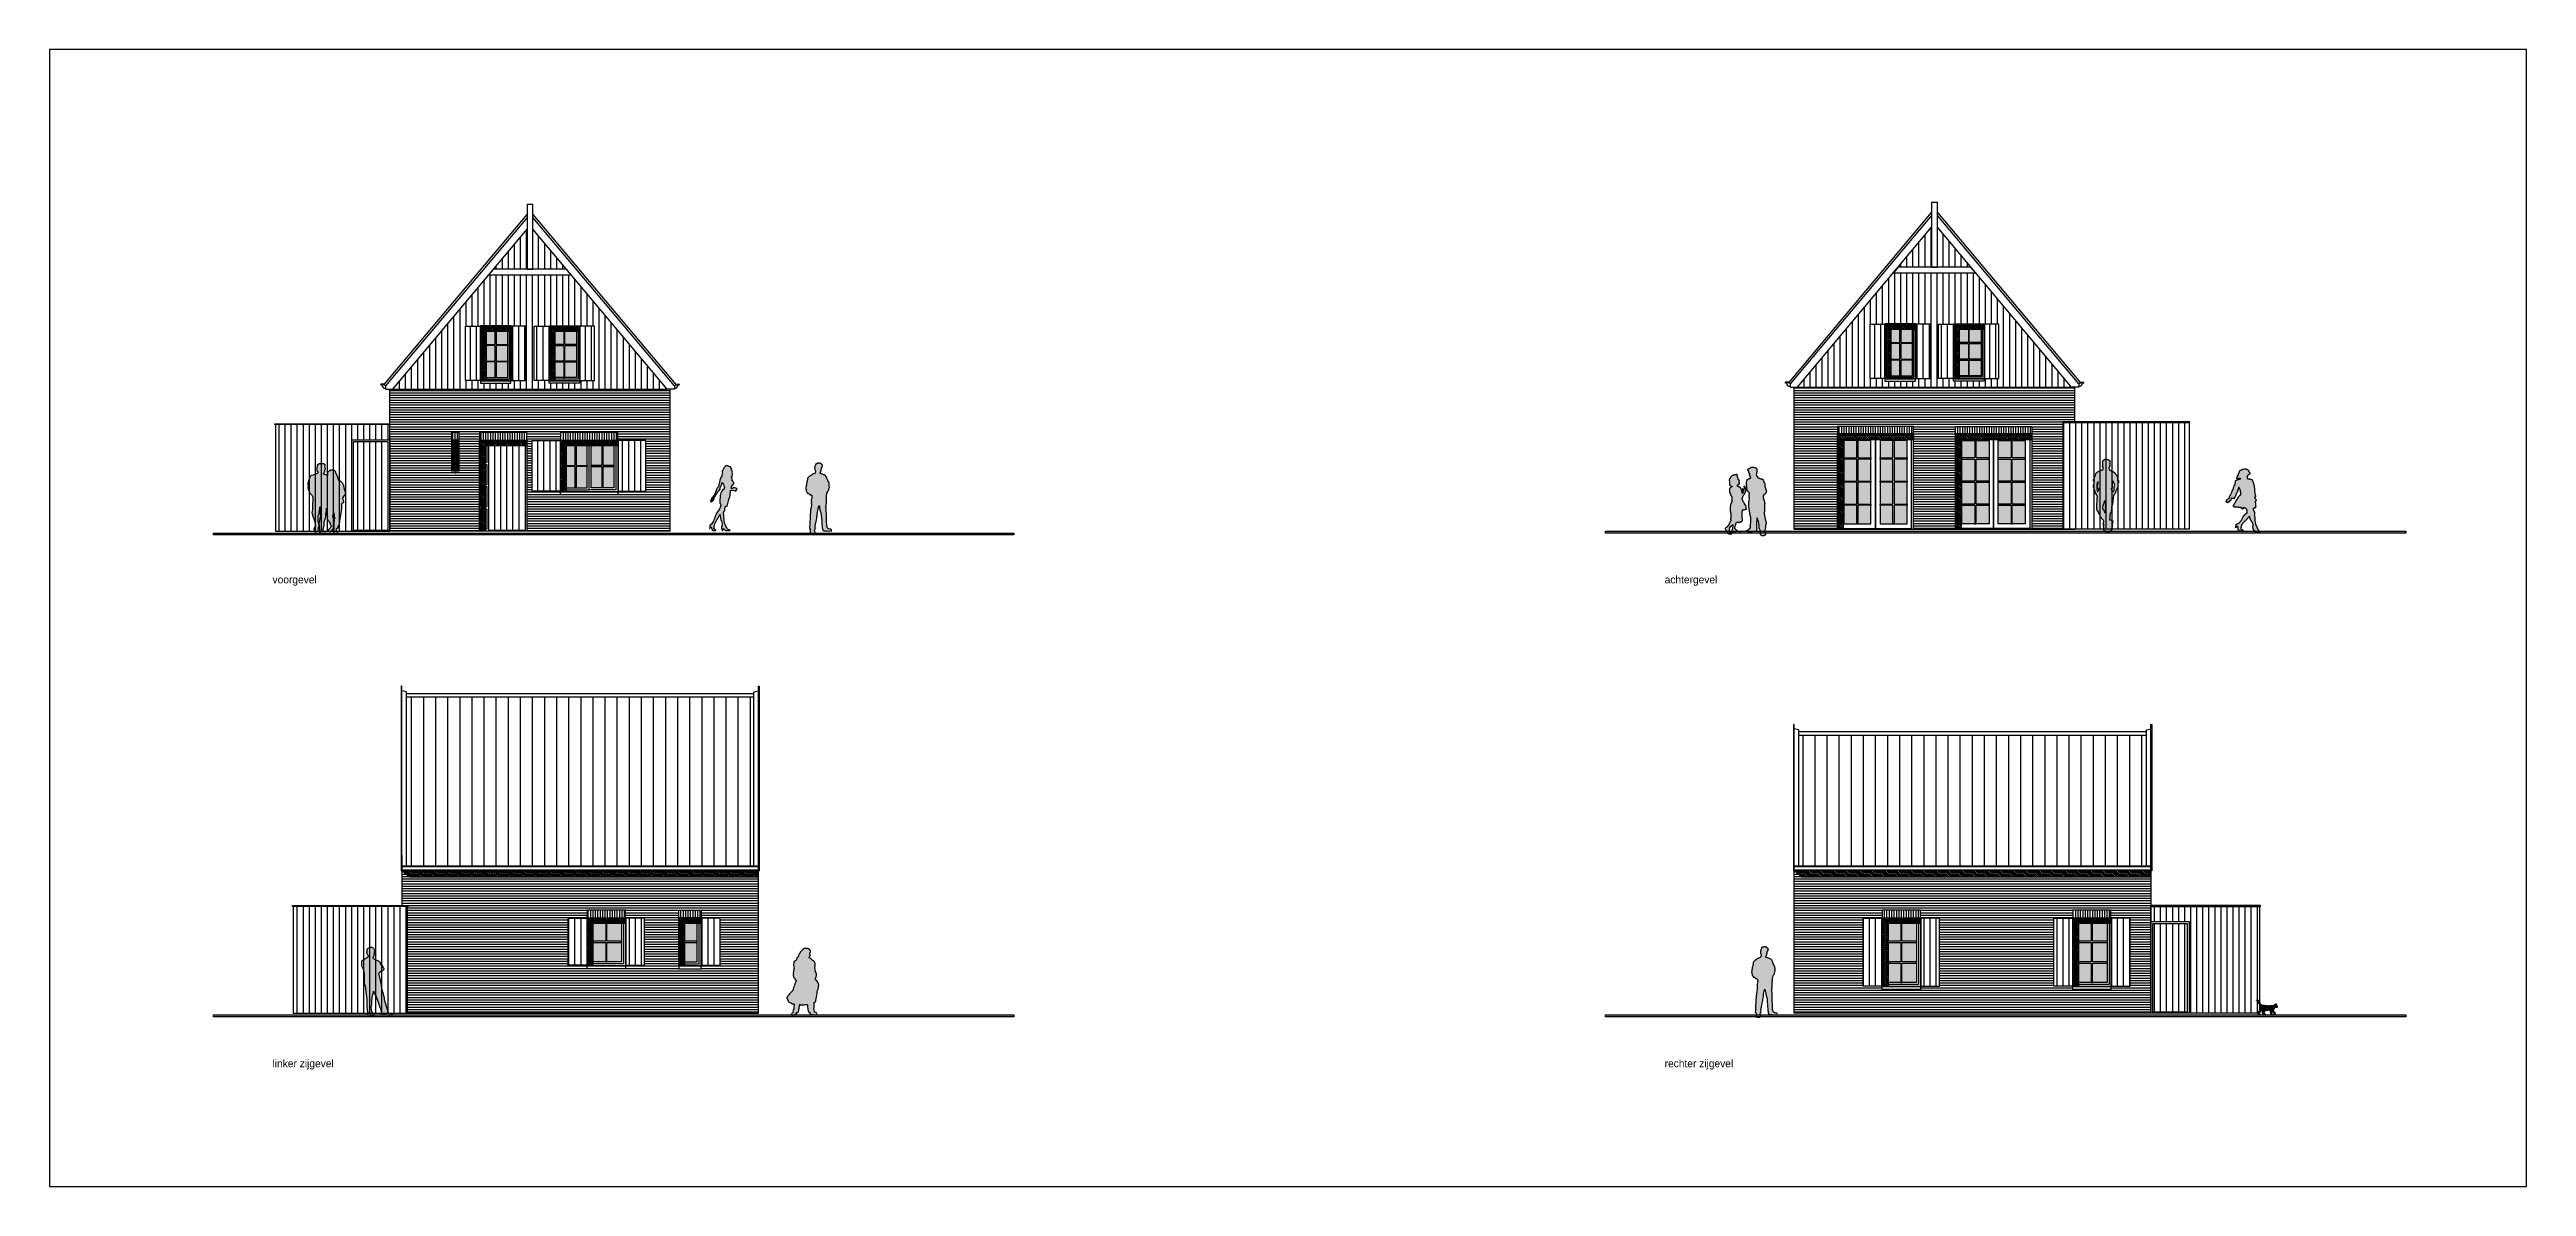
# Model space of a CAD drawing. Header units: millimetres. Extents: x 194362 to 347421, y -189721 to -131700.
# Drawn here: x 282424 to 347421, y -161557 to -131700 of the extents above; entities that cross this region are included whole.
import ezdxf

# ---------------------------------------------------------------- set-up
doc = ezdxf.new("R2010")
doc.units = ezdxf.units.MM
for name, color, linetype in [('7', 7, 'Continuous'), ('arc-glas', 5, 'Continuous'), ('arcering', 5, 'Continuous'), ('grijs03', 252, 'Continuous'), ('KOZIJN', 1, 'Continuous'), ('LAYER_1', 7, 'Continuous'), ('text', 7, 'Continuous'), ('Z_MAN-L', 7, 'Continuous'), ('zicht', 5, 'Continuous')]:
    doc.layers.add(name, color=color, linetype=linetype)
doc.layers.add('hulp', color=6, linetype='Continuous', plot=False)
doc.styles.get("Standard").update_dxf_attribs({"font": 'LSANS.TTF', "height": 20})
pattern_1 = [(90, (182368.49, -70092.123), (-63.5, 4e-15), [])]
pattern_2 = [(90, (72215.02, -70092.123), (-63.5, 4e-15), [])]
pattern_3 = [(135, (72215.02, -34046.062), (-22.4506403, -22.4506403), [])]
pattern_4 = [(90, (72215.02, 0), (-158.75, 1e-14), [])]
pattern_5 = [(0, (72215.02, 0), (0, 63.5), [])]
pattern_6 = [(90, (182368.49, -70092.12), (-158.75, 1e-14), [])]

msp = doc.modelspace()

# ---------------------------------------------------------------- texts
at = {"layer": 'text', "char_height": 200, "width": 5617.67, "attachment_point": 1}
for s, insert in [('\\pi-600,l800,t800;voorgevel', (288075.39028, -145520.19297)), ('\\pi-600,l800,t800;achtergevel', (324606.24044, -145520.19297)), ('\\pi-600,l800,t800;linker zijgevel', (288075.39028, -158225.81265)), ('\\pi-600,l800,t800;rechter zijgevel', (324606.24044, -158225.81265))]:
    msp.add_mtext(s, dxfattribs=dict(at, insert=insert))

# ---------------------------------------------------------------- blocks, each defined once
blk = doc.blocks.new('pib3')
at = {"layer": 'Z_MAN-L'}
blk.add_hatch(color=256, dxfattribs=at).paths.add_polyline_path([(37.4, 4.5), (37.4, 4.4), (35, 8), (35, 12), (36.2, 15), (38.3, 14.1), (39.8, 15.6), (38.6, 16.8), (42.5, 23.4), (44, 32.5), (44.9, 38.8), (46.7, 48.5), (49.2, 66), (49.2, 75.3), (49.5, 79.3), (52.8, 80.2), (54, 83.5), (53.4, 87.4), (51.3, 91), (50.7, 91.9), (56.1, 99.5), (59.7, 107), (57, 112.4), (54.6, 125.1), (51.6, 131.8), (45.8, 137.5), (41, 139), (37.4, 150.8), (33.5, 158.3), (32.9, 161.9), (29.8, 165.3), (25, 166.5), (20.5, 166.2), (15.3, 163.4), (10.8, 159.5), (10.5, 157.1), (11.7, 157.4), (11.4, 152.6), (3.9, 155.3), (0.3, 157.1), (2.7, 158.3), (3, 158.9), (2.4, 159.5), (4.5, 163.7), (3.9, 168), (6, 169.5), (3.9, 177), (5.1, 178.8), (5.1, 180.6), (0.6, 183.4), (-4.3, 183.1), (-10.6, 182.8), (-15.4, 178.8), (-16.3, 171.3), (-16.3, 164.7), (-13.9, 163.1), (-13.9, 159.8), (-15.4, 157.7), (-16.9, 158), (-26, 153.5), (-31.1, 152.6), (-34.2, 149.6), (-37.5, 140.8), (-39.9, 131.8), (-40.5, 127.8), (-39.6, 127.5), (-39.9, 121.2), (-39.3, 116.4), (-37.2, 110.6), (-33.9, 105.2), (-29.3, 99.5), (-27.2, 95.2), (-27.2, 85.3), (-28.4, 79.6), (-28.1, 71.4), (-28.4, 63.9), (-29.9, 53.6), (-28.4, 50.9), (-28.4, 47.9), (-26, 42.7), (-22.4, 34), (-21.5, 28.3), (-20.6, 21), (-24.2, 12.3), (-22.4, 5.3), (-18.8, 4.7), (-15.4, 5), (-13.6, 7.7), (-12.1, 13.2), (-12.7, 16.5), (-11.5, 18), (-10.6, 19.8), (-11.2, 26.7), (-13, 30.4), (-13.6, 37), (-13, 46.4), (-11.8, 49.7), (-10.3, 53.3), (-10.3, 57.5), (-10, 61.1), (-9.1, 64.2), (-8.7, 70.5), (-8.5, 63.6), (-8.2, 52.7), (-8.2, 47.3), (-7, 45.8), (-9.1, 42.4), (-9.4, 32.2), (-11.2, 26.7), (-10.6, 19.8), (-10.6, 16.8), (-10.3, 11.4), (-9.4, 11.4), (-10.6, 4.1), (-7, 2.6), (-5.2, 0.8), (1.2, -0.4), (5.4, 1.1), (5.7, 4.1), (3, 6.2), (0.3, 8.6), (-1.3, 10.1), (2.4, 21.3), (3, 29.8), (4.5, 35.8), (6.9, 42.7), (7.2, 51.8), (7.8, 56.9), (9, 60.2), (9, 66.6), (9.6, 55.7), (9, 51.8), (9.3, 47.9), (11, 44.2), (10.8, 40.6), (11.1, 36.7), (13.8, 34.3), (15.6, 30.4), (18.4, 26.4), (18.7, 23.7), (19.9, 21.9), (21.4, 20.4), (19.6, 17.1), (18.4, 14.4), (15, 10.8), (13.5, 9.8), (13.5, 6.2), (16.9, 5), (20.5, 5.6), (22.9, 8), (25.6, 11.4), (28, 13.8), (28, 31), (27.7, 37.6), (25.9, 41.5), (25.3, 47.3), (27.7, 52.1), (28, 54.5), (28.6, 48.8), (29.2, 44.9), (30.7, 40.3), (29.2, 36.7), (28.9, 32.2), (28, 31), (28, 13.8), (28, 10.8), (27.1, 5.6), (27.1, 3.5), (28.9, 1.7), (31.6, -0.4), (36.5, 0.5), (37.7, 2.3), (37.7, 3.5)])
at = {"layer": 'Z_MAN-L', "flags": 128}
blk.add_lwpolyline([(37.4, 4.5), (37.4, 4.4), (35, 8), (35, 12), (36.2, 15), (38.3, 14.1), (39.8, 15.6), (38.6, 16.8), (42.5, 23.4), (44, 32.5), (44.9, 38.8), (46.7, 48.5), (49.2, 66), (49.2, 75.3), (49.5, 79.3), (52.8, 80.2), (54, 83.5), (53.4, 87.4), (51.3, 91), (50.7, 91.9), (56.1, 99.5), (59.7, 107), (57, 112.4), (54.6, 125.1), (51.6, 131.8), (45.8, 137.5), (41, 139), (37.4, 150.8), (33.5, 158.3), (32.9, 161.9), (29.8, 165.3), (25, 166.5), (20.5, 166.2), (15.3, 163.4), (10.8, 159.5), (10.5, 157.1), (11.7, 157.4), (11.4, 152.6), (3.9, 155.3), (0.3, 157.1), (2.7, 158.3), (3, 158.9), (2.4, 159.5), (4.5, 163.7), (3.9, 168), (6, 169.5), (3.9, 177), (5.1, 178.8), (5.1, 180.6), (0.6, 183.4), (-4.3, 183.1), (-10.6, 182.8), (-15.4, 178.8), (-16.3, 171.3), (-16.3, 164.7), (-13.9, 163.1), (-13.9, 159.8), (-15.4, 157.7), (-16.9, 158), (-26, 153.5), (-31.1, 152.6), (-34.2, 149.6), (-37.5, 140.8), (-39.9, 131.8), (-40.5, 127.8), (-39.6, 127.5), (-39.9, 121.2), (-39.3, 116.4), (-37.2, 110.6), (-33.9, 105.2), (-29.3, 99.5), (-27.2, 95.2), (-27.2, 85.3), (-28.4, 79.6), (-28.1, 71.4), (-28.4, 63.9), (-29.9, 53.6), (-28.4, 50.9), (-28.4, 47.9), (-26, 42.7), (-22.4, 34), (-21.5, 28.3), (-20.6, 21), (-24.2, 12.3), (-22.4, 5.3), (-18.8, 4.7), (-15.4, 5), (-13.6, 7.7), (-12.1, 13.2), (-12.7, 16.5), (-11.5, 18), (-10.6, 19.8), (-11.2, 26.7), (-13, 30.4), (-13.6, 37), (-13, 46.4), (-11.8, 49.7), (-10.3, 53.3), (-10.3, 57.5), (-10, 61.1), (-9.1, 64.2), (-8.7, 70.5), (-8.5, 63.6), (-8.2, 52.7), (-8.2, 47.3), (-7, 45.8), (-9.1, 42.4), (-9.4, 32.2), (-11.2, 26.7), (-10.6, 19.8), (-10.6, 16.8), (-10.3, 11.4), (-9.4, 11.4), (-10.6, 4.1), (-7, 2.6), (-5.2, 0.8), (1.2, -0.4), (5.4, 1.1), (5.7, 4.1), (3, 6.2), (0.3, 8.6), (-1.3, 10.1), (2.4, 21.3), (3, 29.8), (4.5, 35.8), (6.9, 42.7), (7.2, 51.8), (7.8, 56.9), (9, 60.2), (9, 66.6), (9.6, 55.7), (9, 51.8), (9.3, 47.9), (11, 44.2), (10.8, 40.6), (11.1, 36.7), (13.8, 34.3), (15.6, 30.4), (18.4, 26.4), (18.7, 23.7), (19.9, 21.9), (21.4, 20.4), (19.6, 17.1), (18.4, 14.4), (15, 10.8), (13.5, 9.8), (13.5, 6.2), (16.9, 5), (20.5, 5.6), (22.9, 8), (25.6, 11.4), (28, 13.8), (28, 31), (27.7, 37.6), (25.9, 41.5), (25.3, 47.3), (27.7, 52.1), (28, 54.5), (28.6, 48.8), (29.2, 44.9), (30.7, 40.3), (29.2, 36.7), (28.9, 32.2), (28, 31), (28, 13.8), (28, 10.8), (27.1, 5.6), (27.1, 3.5), (28.9, 1.7), (31.6, -0.4), (36.5, 0.5), (37.7, 2.3), (37.7, 3.5), (37.4, 4.5)], close=True, dxfattribs=at)
blk = doc.blocks.new('mib9')
blk.add_hatch(color=256).paths.add_polyline_path([(747.9, -216.1), (747.8, -214.4), (748.8, -213.9), (749.5, -212.3), (750, -211.4), (750, -210.3), (750.3, -209.3), (750.3, -208), (750.6, -207), (751, -205.9), (751.1, -205), (751, -203.5), (750.8, -202.8), (751.1, -201.7), (751.7, -200.5), (751.4, -199.3), (751.7, -198.2), (752.2, -196.6), (751.9, -195.3), (751.3, -193.8), (750.6, -192.4), (748.9, -190.3), (748, -189.5), (746, -188.5), (744.9, -188.1), (743.8, -188), (742.2, -187.9), (741.2, -188.1), (740.1, -188.3), (738.6, -188.7), (737.7, -189.2), (735.5, -190.1), (734.5, -190.9), (733.4, -192.6), (733, -194.4), (733, -195.2), (733.1, -195.9), (732.3, -196.6), (732.4, -198.1), (732.9, -199.2), (732.7, -199.3), (731.5, -200.3), (731.9, -202.3), (732.3, -203.8), (732.6, -204.5), (733.1, -205.9), (734.1, -207.4), (734.7, -207.6), (735.1, -208.6), (735.4, -209.4), (735.3, -210.4), (735.9, -211.4), (736, -212), (735.7, -213.2), (735.1, -213.1), (734, -213.9), (733.2, -214.3), (732.2, -215.1), (729.3, -216.7), (723.8, -220.1), (719.8, -222.7), (719, -225.6), (718.3, -232.5), (718.5, -236.3), (719.5, -239.7), (721.4, -243.1), (724, -248.1), (725, -252.2), (725.7, -258.2), (725.6, -286.7), (726.6, -287), (728, -289.2), (731, -312.1), (732.4, -325.6), (732.7, -344.3), (734.1, -359.1), (734.3, -358.3), (734, -359.8), (733.9, -363), (733.9, -364.1), (734.4, -364.6), (736.1, -366.5), (736.9, -366.5), (739.3, -366.5), (740.2, -367), (742, -367.7), (744.6, -368.3), (746.2, -368.4), (747.7, -368.2), (750.2, -367.7), (750.9, -367.3), (751, -366.5), (750, -363), (748.1, -362.3), (747.6, -361.8), (745.2, -358.2), (743.7, -356.5), (742.6, -346.3), (743.8, -338), (744.3, -329.3), (744.8, -319.7), (746.6, -312.4), (749.2, -303.1), (749.7, -304.2), (752.8, -310.3), (756, -315.4), (771.1, -358.2), (770.6, -359.3), (770.3, -360.3), (770.3, -361.5), (770.3, -363.4), (770.6, -364.9), (771, -365.7), (772.2, -365.9), (773.5, -366.1), (775, -366.1), (775, -365.4), (775.5, -365.4), (776.8, -365.4), (778, -365.5), (779.6, -365.7), (781.1, -365.9), (782.8, -366.2), (788.9, -367), (791.4, -367.1), (792.8, -367), (795.8, -366.7), (798.9, -366.1), (800.2, -365.9), (800.9, -364.7), (800.1, -362.8), (798.1, -362.8), (796.3, -362.7), (793.7, -362.2), (791.3, -361.4), (789.7, -360.5), (788.2, -359.2), (786.2, -357), (786.1, -354.3), (777.1, -325.7), (777.1, -324.7), (776.9, -322.2), (773.5, -307), (772.7, -304.8), (770.1, -295.6), (769.4, -290.8), (769.2, -286.8), (762.5, -256.9), (762.6, -257.3), (763.8, -256.4), (764.8, -255.5), (765.3, -254.2), (765.8, -253.7), (770.2, -251.1), (775.4, -248.3), (776.2, -243.8), (775.6, -242.5), (774.3, -240.9), (771.9, -237.2), (771.9, -235.5), (766.5, -231.3), (766.4, -228.5), (763.2, -224.6), (748.7, -217.8), (748.5, -217.4)])
for points in [[(770.4, -359.6), (771.1, -358.2), (771.1, -358.2), (771.1, -358.2), (771.1, -358.2), (771.1, -358.2), (756, -315.4), (756, -315.4), (756, -315.4), (752.8, -310.3), (749.7, -304.2), (749.2, -303.1), (746.6, -312.4), (744.8, -319.7), (744.3, -329.3), (743.8, -338), (742.6, -346.3), (743.7, -356.5), (745.2, -358.2), (747.6, -361.8), (748.1, -362.3), (750, -363), (751, -366.5), (750.9, -367.3), (750.2, -367.7), (747.7, -368.2), (746.2, -368.4), (744.6, -368.3), (742, -367.7), (740.2, -367), (739.3, -366.5), (736.9, -366.5), (736.1, -366.5), (734.4, -364.6), (733.9, -364.1), (733.9, -363), (734, -359.8), (734.3, -358.3), (734.1, -359.1), (732.7, -344.3), (732.7, -344.3), (732.7, -344.3), (732.7, -344.3), (732.4, -325.6), (732.4, -325.6), (732.4, -325.6), (731, -312.1), (731, -312.1), (731, -312.1), (728, -289.2), (726.6, -287), (725.6, -286.7), (725.6, -286.7), (725.7, -258.2), (725.7, -258.2), (725, -252.2), (724, -248.1), (721.4, -243.1), (719.5, -239.7), (718.5, -236.3), (718.3, -232.5), (719, -225.6), (719.8, -222.7), (723.8, -220.1), (729.3, -216.7), (732.2, -215.1), (733.2, -214.3), (734, -213.9), (735.1, -213.1), (735.7, -213.2), (736, -212), (735.9, -211.4), (735.3, -210.4), (735.4, -209.4), (735.1, -208.6), (734.7, -207.6), (734.1, -207.4), (733.1, -205.9), (732.6, -204.5), (732.3, -203.8), (731.9, -202.3), (731.5, -200.3), (732.7, -199.3), (732.9, -199.2), (732.4, -198.1), (732.3, -196.6), (733.1, -195.9), (733, -195.2), (733, -194.4), (733.4, -192.6), (734.5, -190.9), (735.5, -190.1), (737.7, -189.2), (738.6, -188.7), (740.1, -188.3), (741.2, -188.1), (742.2, -187.9), (743.8, -188), (744.9, -188.1), (746, -188.5), (748, -189.5), (748.9, -190.3), (750.6, -192.4), (751.3, -193.8), (751.9, -195.3), (752.2, -196.6), (751.7, -198.2), (751.4, -199.3), (751.7, -200.5), (751.1, -201.7), (750.8, -202.8), (751, -203.5), (751.1, -205), (751, -205.9), (750.6, -207), (750.3, -208), (750.3, -209.3), (750, -210.3), (750, -211.4), (749.5, -212.3), (749.5, -212.3), (748.8, -213.9), (748.8, -213.9), (747.8, -214.4), (747.9, -216.1), (748.5, -217.4), (748.7, -217.8), (748.7, -217.8), (748.7, -217.8), (748.7, -217.8), (763.2, -224.6)], [(763.2, -224.6), (766.4, -228.5), (766.5, -231.3), (771.9, -235.5), (771.9, -237.2), (774.3, -240.9), (775.6, -242.5), (776.2, -243.8), (775.4, -248.3), (770.2, -251.1), (770.2, -251.1), (770.2, -251.1), (765.8, -253.7), (765.3, -254.2), (764.8, -255.5), (763.8, -256.4), (762.6, -257.3), (762.5, -256.9), (769.2, -286.8), (769.2, -286.8), (769.4, -290.8), (770.1, -295.6), (770.1, -295.6), (772.7, -304.8), (773.5, -307), (773.5, -307), (773.5, -307), (776.9, -322.2), (776.9, -322.2), (776.9, -322.2), (777.1, -324.7), (777.1, -325.7), (786.1, -354.3), (786.2, -357), (788.2, -359.2), (788.2, -359.2), (789.7, -360.5), (791.3, -361.4), (793.7, -362.2), (796.3, -362.7), (798.1, -362.8), (800.1, -362.8), (800.9, -364.7), (800.2, -365.9), (798.9, -366.1), (795.8, -366.7), (792.8, -367), (791.4, -367.1), (788.9, -367), (782.8, -366.2), (781.1, -365.9), (779.6, -365.7), (778, -365.5), (776.8, -365.4), (775.5, -365.4), (775, -365.4), (775, -366.1), (773.5, -366.1), (772.2, -365.9), (771, -365.7), (770.6, -364.9), (770.3, -363.4), (770.3, -361.5), (770.3, -360.3), (770.7, -358.6), (771.1, -358.2), (756, -315.4)]]:
    blk.add_lwpolyline(points)
blk = doc.blocks.new('wib1')
at = {"linetype": 'Continuous'}
blk.add_hatch(color=256, dxfattribs=at).paths.add_polyline_path([(7.1, 14.4), (5.7, 18.1), (4.9, 21.5), (4, 24.9), (3.6, 29.7), (3.3, 34.4), (3.4, 37.7), (2.9, 41.1), (2.6, 43.7), (2.6, 47.6), (3.4, 50), (4.6, 52.4), (5.8, 55.1), (5.6, 57.5), (5.9, 59.4), (6.4, 61.9), (8.2, 64.7), (10.2, 64.2), (12, 64.6), (14.3, 74.8), (16.1, 81.7), (17.3, 84.5), (18.7, 88.9), (19.6, 92), (20.1, 95.5), (20.3, 100.2), (20.5, 102.8), (20.6, 105.8), (22.9, 105.9), (26.1, 106.6), (29.3, 105.6), (32.6, 104.8), (34, 104.3), (35.1, 104.6), (35, 106.2), (36.1, 106.5), (35.9, 107.7), (37.1, 108.2), (37, 109.1), (38.1, 109.1), (37.3, 110.7), (34.2, 111.5), (31.6, 112.6), (27.9, 112.4), (25.6, 111.1), (24.3, 110.6), (22.6, 111.6), (23.7, 117), (23.9, 117.5), (24.5, 118.3), (25.3, 119.1), (26, 119.7), (26.8, 120.3), (27.7, 121.4), (28.5, 122.2), (28.8, 123.4), (29.1, 124.5), (29.1, 125.5), (28.8, 127), (28, 127.9), (27.1, 128.7), (26.3, 129.9), (25.5, 130.7), (24.4, 131.9), (24.7, 134.3), (24.8, 136.4), (24.4, 137.5), (23.3, 138.9), (22.5, 140.4), (23.1, 141.9), (24.7, 141.2), (25.3, 143.8), (24.9, 145.1), (25.7, 148.7), (25.4, 150.7), (26, 152.4), (25.1, 155.2), (24.9, 157.9), (22.7, 160.1), (23.3, 163.2), (21.6, 165), (21, 167.7), (19.1, 167.2), (16.8, 168.2), (13.9, 169.8), (11.4, 170.6), (9.3, 170.1), (6.9, 168.6), (4.3, 165.7), (2.8, 162.9), (1, 161.1), (0.4, 158.3), (-1.2, 156.8), (-1.1, 153.5), (-0.8, 149.8), (-2.3, 146.9), (-2.4, 143.4), (-1.8, 141.2), (-4.4, 139.8), (-6, 136.7), (-7.5, 132.7), (-8.2, 128.3), (-8.8, 123.7), (-10, 118.9), (-11.8, 114.4), (-14.2, 111.6), (-15.5, 109.6), (-17.3, 105.6), (-18.7, 101.5), (-20.2, 97.8), (-21.9, 94.4), (-22.8, 92.7), (-24, 91.7), (-23.9, 90.5), (-27.5, 86.4), (-29, 85.2), (-29.5, 82.6), (-31.3, 80.8), (-31.7, 76.6), (-30.4, 77.3), (-30.2, 74.9), (-29.3, 75.5), (-29.1, 78.6), (-27.7, 76.1), (-27.1, 77.5), (-28, 78.5), (-28.4, 80), (-27, 78.6), (-26.6, 79.2), (-28, 81.5), (-25.7, 83.5), (-24.7, 82.9), (-25.9, 79.3), (-25.2, 78), (-24.5, 78.8), (-23.3, 82.2), (-21.9, 84.9), (-21.3, 88.3), (-18.9, 92.6), (-15.4, 97.2), (-12.4, 101.7), (-9.5, 105.7), (-6.7, 109.4), (-6.4, 112.1), (-4.9, 116.5), (-3.2, 120.3), (-1.7, 123.7), (-0.6, 126.4), (-0.1, 125.1), (-0.5, 124.6), (1.9, 121), (3.1, 117.5), (4.7, 113.4), (4.1, 110.9), (2.1, 108.5), (0, 105.9), (-1.7, 103.9), (-3.2, 101.4), (-4.7, 99), (-5.9, 95.8), (-6.3, 92.2), (-6.5, 89), (-6.6, 86.2), (-7.2, 83), (-7.2, 79.4), (-7.2, 76.6), (-7.5, 73.8), (-7.8, 72.4), (-5.2, 70.8), (-5.1, 65.7), (-6.6, 61.2), (-8.2, 57.4), (-10.7, 53.3), (-13.7, 49.5), (-16.1, 45.7), (-17.6, 42.6), (-19, 38.7), (-20.1, 34.9), (-21.5, 31.5), (-22.9, 28.6), (-24.2, 24.7), (-25.5, 22), (-27.5, 19.4), (-29.6, 17.3), (-30.1, 17.3), (-32.3, 15.8), (-33.6, 13.2), (-33.8, 10.2), (-33.9, 7.6), (-34.1, 5.5), (-33.6, 5.3), (-32.4, 7.7), (-31.2, 9.6), (-29.4, 7.8), (-28.6, 4.9), (-27.9, 2.4), (-27.3, 1), (-25.4, 0.2), (-21.8, 0.4), (-17.7, 0.3), (-17.6, 1.3), (-22.7, 5.2), (-22.5, 7.7), (-22, 11.1), (-21.4, 14), (-20.3, 17.5), (-18.9, 21.2), (-16.8, 24.6), (-14.9, 28.2), (-12.7, 31.6), (-10.7, 35.1), (-9.1, 38.5), (-6.8, 42.6), (-6.3, 37.8), (-5.4, 33.7), (-4.4, 29.3), (-2.9, 24.8), (-2.1, 21.2), (-1.4, 17.8), (-1.4, 14.6), (-1.5, 12.5), (-2.6, 11.2), (-3.3, 8.8), (-2.8, 6.5), (-1.9, 4.3), (-0.5, -0.1), (0.3, 0.1), (0.4, 3.2), (1.3, 5.3), (3.9, 3.6), (6.2, 1.5), (7.9, 0.1), (19.8, 0.5), (17.5, 2.1), (13, 4.1), (11.1, 7), (9.2, 10.3)])
blk.add_lwpolyline([(7.1, 14.4), (5.7, 18.1), (4.9, 21.5), (4, 24.9), (3.6, 29.7), (3.3, 34.4), (3.4, 37.7), (2.9, 41.1), (2.6, 43.7), (2.6, 47.6), (3.4, 50), (4.6, 52.4), (5.8, 55.1), (5.6, 57.5), (5.9, 59.4), (6.4, 61.9), (8.2, 64.7), (10.2, 64.2), (12, 64.6), (14.3, 74.8), (16.1, 81.7), (17.3, 84.5), (18.7, 88.9), (19.6, 92), (20.1, 95.5), (20.3, 100.2), (20.5, 102.8), (20.6, 105.8), (22.9, 105.9), (26.1, 106.6), (29.3, 105.6), (32.6, 104.8), (34, 104.3), (35.1, 104.6), (35, 106.2), (36.1, 106.5), (35.9, 107.7), (37.1, 108.2), (37, 109.1), (38.1, 109.1), (37.3, 110.7), (34.2, 111.5), (31.6, 112.6), (27.9, 112.4), (25.6, 111.1), (24.3, 110.6), (22.6, 111.6), (23.7, 117), (23.9, 117.5), (24.5, 118.3), (25.3, 119.1), (26, 119.7), (26.8, 120.3), (27.7, 121.4), (28.5, 122.2), (28.8, 123.4), (29.1, 124.5), (29.1, 125.5), (28.8, 127), (28, 127.9), (27.1, 128.7), (26.3, 129.9), (25.5, 130.7), (24.4, 131.9), (24.7, 134.3), (24.8, 136.4), (24.4, 137.5), (23.3, 138.9), (22.5, 140.4), (23.1, 141.9), (24.7, 141.2), (25.3, 143.8), (24.9, 145.1), (25.7, 148.7), (25.4, 150.7), (26, 152.4), (25.1, 155.2), (24.9, 157.9), (22.7, 160.1), (23.3, 163.2), (21.6, 165), (21, 167.7), (19.1, 167.2), (16.8, 168.2), (13.9, 169.8), (11.4, 170.6), (9.3, 170.1), (6.9, 168.6), (4.3, 165.7), (2.8, 162.9), (1, 161.1), (0.4, 158.3), (-1.2, 156.8), (-1.1, 153.5), (-0.8, 149.8), (-2.3, 146.9), (-2.4, 143.4), (-1.8, 141.2), (-4.4, 139.8), (-6, 136.7), (-7.5, 132.7), (-8.2, 128.3), (-8.8, 123.7), (-10, 118.9), (-11.8, 114.4), (-14.2, 111.6), (-15.5, 109.6), (-17.3, 105.6), (-18.7, 101.5), (-20.2, 97.8), (-21.9, 94.4), (-22.8, 92.7), (-24, 91.7), (-23.9, 90.5), (-27.5, 86.4), (-29, 85.2), (-29.5, 82.6), (-31.3, 80.8), (-31.7, 76.6), (-30.4, 77.3), (-30.2, 74.9), (-29.3, 75.5), (-29.1, 78.6), (-27.7, 76.1), (-27.1, 77.5), (-28, 78.5), (-28.4, 80), (-27, 78.6), (-26.6, 79.2), (-28, 81.5), (-25.7, 83.5), (-24.7, 82.9), (-25.9, 79.3), (-25.2, 78), (-24.5, 78.8), (-23.3, 82.2), (-21.9, 84.9), (-21.3, 88.3), (-18.9, 92.6), (-15.4, 97.2), (-12.4, 101.7), (-9.5, 105.7), (-6.7, 109.4), (-6.4, 112.1), (-4.9, 116.5), (-3.2, 120.3), (-1.7, 123.7), (-0.6, 126.4), (-0.1, 125.1), (-0.5, 124.6), (1.9, 121), (3.1, 117.5), (4.7, 113.4), (4.1, 110.9), (2.1, 108.5), (0, 105.9), (-1.7, 103.9), (-3.2, 101.4), (-4.7, 99), (-5.9, 95.8), (-6.3, 92.2), (-6.5, 89), (-6.6, 86.2), (-7.2, 83), (-7.2, 79.4), (-7.2, 76.6), (-7.5, 73.8), (-7.8, 72.4), (-5.2, 70.8), (-5.1, 65.7), (-6.6, 61.2), (-8.2, 57.4), (-10.7, 53.3), (-13.7, 49.5), (-16.1, 45.7), (-17.6, 42.6), (-19, 38.7), (-20.1, 34.9), (-21.5, 31.5), (-22.9, 28.6), (-24.2, 24.7), (-25.5, 22), (-27.5, 19.4), (-29.6, 17.3), (-30.1, 17.3), (-32.3, 15.8), (-33.6, 13.2), (-33.8, 10.2), (-33.9, 7.6), (-34.1, 5.5), (-33.6, 5.3), (-32.4, 7.7), (-31.2, 9.6), (-29.4, 7.8), (-28.6, 4.9), (-27.9, 2.4), (-27.3, 1), (-25.4, 0.2), (-21.8, 0.4), (-17.7, 0.3), (-17.6, 1.3), (-22.7, 5.2), (-22.5, 7.7), (-22, 11.1), (-21.4, 14), (-20.3, 17.5), (-18.9, 21.2), (-16.8, 24.6), (-14.9, 28.2), (-12.7, 31.6), (-10.7, 35.1), (-9.1, 38.5), (-6.8, 42.6), (-6.3, 37.8), (-5.4, 33.7), (-4.4, 29.3), (-2.9, 24.8), (-2.1, 21.2), (-1.4, 17.8), (-1.4, 14.6), (-1.5, 12.5), (-2.6, 11.2), (-3.3, 8.8), (-2.8, 6.5), (-1.9, 4.3), (-0.5, -0.1), (0.3, 0.1), (0.4, 3.2), (1.3, 5.3), (3.9, 3.6), (6.2, 1.5), (7.9, 0.1), (19.8, 0.5), (17.5, 2.1), (13, 4.1), (11.1, 7), (9.2, 10.3)], close=True)
blk = doc.blocks.new('mib6')
blk.add_hatch(color=256).paths.add_polyline_path([(151.9, 134.8), (151.3, 134.3), (150.7, 133.7), (149.6, 133.6), (149.2, 133.4), (148.9, 132.7), (148.9, 131.1), (147.9, 129.5), (147.6, 128.9), (146.9, 127), (146.6, 124.1), (146.1, 123.4), (145.9, 121.7), (146.2, 120.1), (146.7, 119), (147.3, 117.5), (147.8, 116.4), (148.1, 114.8), (148.1, 111.9), (147.5, 109.6), (146.6, 108.4), (145.2, 107.5), (143.1, 106.9), (141.6, 106.1), (139.2, 104.9), (136.6, 103.1), (134.5, 101.6), (132.3, 100), (131.2, 99.2), (129.3, 97.7), (128, 96.4), (127.4, 94.1), (127.1, 91), (126.9, 90), (126.7, 88.6), (126.5, 87.6), (126.2, 86.6), (125.2, 82.8), (124.8, 80.5), (124.4, 77.6), (123.9, 74.9), (123.5, 73), (123.4, 72), (123.3, 71.5), (123.1, 69.6), (123.1, 69), (123.2, 67.3), (123.3, 66.3), (123.6, 65.6), (124.1, 64.6), (124.7, 63.4), (124.8, 62.6), (124.3, 61.4), (124.9, 60.2), (125.8, 59), (126.9, 58.2), (127.2, 57.4), (127.2, 56.6), (128, 55.7), (128.7, 55.6), (129.3, 55.6), (131.1, 55.2), (131.7, 54.8), (132, 54.4), (132.7, 53.3), (133.7, 52.4), (134.7, 52.4), (135.3, 52.5), (135.7, 52.6), (138.4, 49.8), (138.5, 49), (139.2, 46), (139.1, 43.4), (138.7, 42.1), (138.2, 40.6), (137.4, 38.5), (137.3, 36.7), (137.5, 34.2), (137.4, 30.4), (137.6, 28.2), (137.7, 25.1), (136.7, 18.6), (135.7, 12.5), (135.4, 9.4), (135, 6.5), (134.9, 3.8), (134.7, 2.1), (134.4, -4.1), (134.1, -9.6), (134, -12.2), (133.6, -18.6), (133.4, -22.9), (133.2, -27.2), (132.8, -32.7), (132.7, -35.6), (134.9, -39.6), (134.8, -41.9), (134.6, -44), (134.7, -45.7), (134.7, -47.1), (135.3, -48), (136.2, -48.4), (138.4, -49), (140.3, -49.3), (142.8, -49.3), (144.3, -49.1), (146.6, -48.6), (147.2, -47.6), (147.3, -46.8), (146.8, -45.3), (146.5, -44), (145.7, -41.6), (145.8, -40), (146.3, -39), (148.1, -35.6), (147.1, -35.2), (147.8, -33.5), (147.6, -31.5), (147.7, -27.5), (148, -25.8), (148.2, -24.9), (148.6, -23.6), (149.1, -21.1), (149.9, -18), (151, -12.5), (151.8, -8.9), (152.3, -5.7), (152.7, -3.2), (153.1, 1.3), (153.9, 7), (154.6, 11.2), (155.4, 15.5), (156.2, 19.3), (158, 24.2), (158.9, 19.4), (159.3, 17.4), (160.1, 13.5), (160.5, 11.2), (161, 9.1), (161.5, 7.2), (162, 5.4), (162.4, 3.9), (162.8, 2.7), (163.5, 1.7), (163.5, 0.8), (163.5, 0.1), (163.4, -0.5), (163.6, -3.5), (163.8, -5.8), (164, -8.7), (164.9, -15.9), (164.9, -22.2), (165.2, -25.6), (165.6, -31.5), (166.1, -35.8), (166.6, -37.6), (167.7, -37.6), (167.5, -39.5), (167.4, -41.2), (167.5, -41.7), (170.5, -42.2), (173.4, -42.4), (176.3, -42.2), (178.9, -42.7), (183.5, -43.1), (185.7, -42.9), (190.2, -43.6), (190.8, -41), (190.1, -39.9), (189.2, -38.7), (188.9, -38.6), (185.6, -38.1), (182.7, -37.5), (181, -36.1), (179.9, -34.7), (179.2, -33.8), (178.9, -32.1), (178.6, -31), (178.3, -30.6), (178.1, -29.6), (177.7, -29.1), (177.7, -28.6), (177.9, -27.1), (177.8, -25), (177.7, -21.8), (177.6, -19.1), (177.5, -16), (177.4, -12.5), (177.2, -8.8), (177.1, -4.9), (176.9, 2.2), (176.7, 9.2), (176.6, 14.1), (176.6, 15.6), (176.5, 17.4), (175.6, 19), (175.8, 21.2), (176, 24.1), (176.3, 27.1), (176.9, 30.1), (177, 32), (176.9, 34), (176.9, 36.7), (176.9, 37.8), (177, 40), (177.1, 42.3), (177.2, 44.4), (177.5, 47.2), (177.7, 49.1), (177.7, 52), (177.8, 53.8), (178.4, 56), (179.8, 59.1), (180.5, 60.8), (181.5, 62.7), (181.8, 63.4), (182.9, 63.6), (183, 64.9), (183.2, 66.4), (183.4, 68.1), (183.5, 68.6), (183.9, 70.1), (185, 71.3), (185.1, 72.5), (184.2, 74.2), (184, 75.3), (184.7, 76.1), (184.7, 77.1), (184.6, 78.3), (184.5, 79.6), (184.3, 81.1), (184.1, 82.9), (183.9, 83.7), (183.4, 84.2), (183.4, 85.5), (182.3, 85.9), (181.4, 86.3), (181, 87.6), (180.7, 90.2), (179.9, 91.1), (179.5, 91.6), (178.9, 92.7), (178.6, 93.6), (178.4, 94.8), (178.1, 96.9), (177.2, 98.7), (175.9, 100.6), (174.9, 101.8), (174.4, 102.3), (173.2, 103.2), (172.1, 103.9), (171.7, 104.1), (169.8, 104.9), (168.9, 105.3), (166.9, 106.1), (165.9, 106.6), (164.1, 107.1), (162.9, 107.7), (161.4, 108.2), (160.4, 108.2), (159.8, 108.2), (160.6, 108.5), (160.3, 108.6), (159.9, 109), (160.4, 110.1), (161.2, 111.7), (161.7, 112.7), (162.3, 113.5), (162.4, 114.2), (162.6, 115.1), (162.9, 116), (163.3, 116.8), (163.6, 117.7), (163.6, 118.5), (163.5, 119.4), (163.6, 120.1), (164.1, 121.5), (164.3, 121.9), (164.3, 122.8), (164.2, 122.9), (165.8, 124.9), (166.2, 126.4), (166.7, 127.5), (166.5, 128.3), (166.4, 128.8), (166.4, 129.7), (166.9, 130.3), (166.7, 130.6), (166, 130.8), (164.8, 131.6), (164.8, 131.9), (165.1, 132.5), (164.8, 132.5), (164.3, 132.5), (163.8, 132.7), (163.5, 133.2), (163.2, 133.5), (162.9, 134), (162.7, 134.4), (161.5, 134.9), (161.3, 134.8), (161, 134.8), (160.4, 134.8), (160.2, 134.5), (159.7, 134.5), (159.7, 134.9), (159.4, 134.6), (159.1, 134.5), (159.1, 135.1), (158.9, 134.7), (159.2, 135.7), (158.8, 135.7), (157.7, 135.3), (156.7, 135.2), (155.5, 135.3), (154.8, 135.5), (155, 135), (153.8, 135.4), (153.9, 134.9), (153.6, 134.7), (153, 134.6), (152.6, 134.6)])
blk.add_lwpolyline([(151.9, 134.8), (151.3, 134.3), (150.7, 133.7), (149.6, 133.6), (149.2, 133.4), (148.9, 132.7), (148.9, 131.1), (148.9, 131.1), (147.9, 129.5), (147.6, 128.9), (146.9, 127), (146.9, 127), (146.6, 124.1), (146.1, 123.4), (145.9, 121.7), (146.2, 120.1), (146.7, 119), (147.3, 117.5), (147.8, 116.4), (148.1, 114.8), (148.1, 111.9), (147.5, 109.6), (146.6, 108.4), (145.2, 107.5), (143.1, 106.9), (141.6, 106.1), (139.2, 104.9), (136.6, 103.1), (134.5, 101.6), (132.3, 100), (131.2, 99.2), (129.3, 97.7), (128, 96.4), (127.4, 94.1), (127.1, 91), (126.9, 90), (126.7, 88.6), (126.5, 87.6), (126.2, 86.6), (125.2, 82.8), (124.8, 80.5), (124.4, 77.6), (123.9, 74.9), (123.5, 73), (123.4, 72), (123.3, 71.5), (123.1, 69.6), (123.1, 69), (123.2, 67.3), (123.3, 66.3), (123.6, 65.6), (124.1, 64.6), (124.7, 63.4), (124.8, 62.6), (124.3, 61.4), (124.9, 60.2), (125.8, 59), (126.9, 58.2), (127.2, 57.4), (127.2, 56.6), (128, 55.7), (128.7, 55.6), (129.3, 55.6), (131.1, 55.2), (131.7, 54.8), (132, 54.4), (132.7, 53.3), (133.7, 52.4), (134.7, 52.4), (135.3, 52.5), (135.7, 52.6), (138.4, 49.8), (138.5, 49), (139.2, 46), (139.1, 43.4), (138.7, 42.1), (138.2, 40.6), (137.4, 38.5), (137.3, 36.7), (137.5, 34.2), (137.4, 30.4), (137.6, 28.2), (137.7, 25.1), (136.7, 18.6), (135.7, 12.5), (135.4, 9.4), (135, 6.5), (134.9, 3.8), (134.7, 2.1), (134.4, -4.1), (134.1, -9.6), (134, -12.2), (133.6, -18.6), (133.4, -22.9), (133.2, -27.2), (132.8, -32.7), (132.7, -35.6), (134.9, -39.6), (134.8, -41.9), (134.6, -44), (134.7, -45.7), (134.7, -47.1), (135.3, -48), (136.2, -48.4), (138.4, -49), (140.3, -49.3), (142.8, -49.3), (144.3, -49.1), (146.6, -48.6), (147.2, -47.6), (147.3, -46.8), (146.8, -45.3), (146.5, -44), (145.7, -41.6), (145.8, -40), (146.3, -39), (148.1, -35.6), (147.1, -35.2), (147.8, -33.5), (147.6, -31.5), (147.7, -27.5), (148, -25.8), (148.2, -24.9), (148.6, -23.6), (149.1, -21.1), (149.9, -18), (151, -12.5), (151.8, -8.9), (152.3, -5.7), (152.7, -3.2), (153.1, 1.3), (153.9, 7), (154.6, 11.2), (155.4, 15.5), (156.2, 19.3), (158, 24.2), (158.9, 19.4), (159.3, 17.4), (160.1, 13.5), (160.5, 11.2), (161, 9.1), (161.5, 7.2), (162, 5.4), (162.4, 3.9), (162.8, 2.7), (163.5, 1.7), (163.5, 0.8), (163.5, 0.1), (163.4, -0.5), (163.6, -3.5), (163.8, -5.8), (164, -8.7), (164.9, -15.9), (164.9, -22.2), (165.2, -25.6), (165.6, -31.5), (166.1, -35.8), (166.6, -37.6), (167.7, -37.6), (167.5, -39.5), (167.4, -41.2), (167.5, -41.7), (170.5, -42.2), (173.4, -42.4), (176.3, -42.2), (178.9, -42.7), (183.5, -43.1), (185.7, -42.9), (190.2, -43.6), (190.8, -41), (190.1, -39.9), (189.2, -38.7), (188.9, -38.6), (185.6, -38.1), (182.7, -37.5), (181, -36.1), (179.9, -34.7), (179.2, -33.8), (178.9, -32.1), (178.6, -31), (178.3, -30.6), (178.1, -29.6), (177.7, -29.1), (177.7, -28.6), (177.9, -27.1), (177.8, -25), (177.7, -21.8), (177.6, -19.1), (177.5, -16), (177.4, -12.5), (177.2, -8.8), (177.1, -4.9), (176.9, 2.2), (176.7, 9.2), (176.6, 14.1), (176.6, 15.6), (176.5, 17.4), (175.6, 19), (175.8, 21.2), (176, 24.1), (176.3, 27.1), (176.9, 30.1), (177, 32), (176.9, 34), (176.9, 36.7), (176.9, 37.8), (177, 40), (177.1, 42.3), (177.2, 44.4), (177.5, 47.2), (177.7, 49.1), (177.7, 52), (177.8, 53.8), (178.4, 56), (179.8, 59.1), (180.5, 60.8), (181.5, 62.7), (181.8, 63.4), (182.9, 63.6), (183, 64.9), (183.2, 66.4), (183.4, 68.1), (183.5, 68.6), (183.9, 70.1), (185, 71.3), (185.1, 72.5), (184.2, 74.2), (184, 75.3), (184.7, 76.1), (184.7, 77.1), (184.6, 78.3), (184.5, 79.6), (184.3, 81.1), (184.1, 82.9), (183.9, 83.7), (183.4, 84.2), (183.4, 85.5), (182.3, 85.9), (181.4, 86.3), (181, 87.6), (180.7, 90.2), (179.9, 91.1), (179.5, 91.6), (178.9, 92.7), (178.6, 93.6), (178.4, 94.8), (178.1, 96.9), (177.2, 98.7), (175.9, 100.6), (174.9, 101.8), (174.4, 102.3), (173.2, 103.2), (172.1, 103.9), (171.7, 104.1), (169.8, 104.9), (168.9, 105.3), (166.9, 106.1), (165.9, 106.6), (164.1, 107.1), (162.9, 107.7), (161.4, 108.2), (160.4, 108.2), (159.8, 108.2), (160.6, 108.5), (160.3, 108.6), (159.9, 109), (160.4, 110.1), (161.2, 111.7), (161.7, 112.7), (162.3, 113.5), (162.4, 114.2), (162.6, 115.1), (162.9, 116), (163.3, 116.8), (163.6, 117.7), (163.6, 118.5), (163.5, 119.4), (163.6, 120.1), (164.1, 121.5), (164.3, 121.9), (164.3, 122.8), (164.2, 122.9), (165.8, 124.9), (166.2, 126.4), (166.7, 127.5), (166.5, 128.3), (166.4, 128.8), (166.4, 129.7), (166.9, 130.3), (166.7, 130.6), (166, 130.8), (164.8, 131.6), (164.8, 131.9), (165.1, 132.5), (164.8, 132.5), (164.3, 132.5), (163.8, 132.7), (163.5, 133.2), (163.2, 133.5), (162.9, 134), (162.7, 134.4), (161.5, 134.9), (161.3, 134.8), (161, 134.8), (160.4, 134.8), (160.2, 134.5), (159.7, 134.5), (159.7, 134.9), (159.4, 134.6), (159.1, 134.5), (159.1, 135.1), (158.9, 134.7), (159.2, 135.7), (158.8, 135.7), (157.7, 135.3), (156.7, 135.2), (156.7, 135.2), (155.5, 135.3), (154.8, 135.5), (155, 135), (153.8, 135.4), (153.9, 134.9), (153.6, 134.7), (153, 134.6), (152.6, 134.6)], close=True)
blk = doc.blocks.new('wib4')
blk.add_hatch(color=256).paths.add_polyline_path([(-32.9, 26), (-27.3, 25.9), (-23.9, 25.9), (-21.3, 26), (-18.7, 26.1), (-17.2, 26.1), (-14.6, 26.4), (-14.1, 26.5), (-12.9, 25.6), (-12.8, 22.9), (-12.7, 21.7), (-12.5, 19.4), (-12.1, 16.2), (-11.4, 12.7), (-10.9, 10.5), (-10, 7.7), (-8.2, 4.8), (-5.5, 5.3), (-5.6, 4.1), (-5.6, 3.1), (-5.6, 2), (-5.1, 1.5), (-4.3, 1), (-3.6, 0), (-1, 0), (1, 0), (3.5, -0.6), (4.9, -0.8), (6.8, -1), (10, -1), (11.3, -1), (12, 0.5), (12, 2.3), (11, 3.6), (10, 5.1), (5.9, 6.1), (5.4, 6.9), (5.1, 8.2), (5.4, 10.1), (5, 12.8), (4.4, 16.1), (4.8, 18.4), (5.1, 21.5), (5.1, 24.2), (5, 26.7), (4.7, 30.7), (4.6, 31.8), (4.6, 32.5), (6.9, 33), (8.7, 33.5), (9.2, 35.5), (9.6, 37.7), (10.2, 41.3), (11, 45.9), (11.9, 51.1), (12.9, 56.1), (12.8, 61.1), (14.7, 64.6), (15.2, 67.4), (15.9, 70.8), (16.5, 74.2), (16.9, 77.4), (16.7, 80.7), (15.7, 83.6), (11.6, 88.6), (10.7, 89.8), (8.4, 92.6), (7.9, 94.6), (9.2, 96.9), (10, 99.2), (10.7, 103), (10.8, 105.4), (10.8, 107.5), (10.4, 109.4), (8.4, 112.5), (8.4, 112.7), (7.7, 115.8), (8.2, 117.1), (7.4, 119.1), (7, 119.9), (6.7, 122.6), (7, 125.2), (7.2, 127), (7.4, 129.7), (7.2, 133), (6.8, 134.8), (6.3, 136.6), (5.6, 138.3), (3.6, 140.6), (2.8, 140.9), (0.8, 142.1), (-0.3, 143.4), (-1.9, 145.3), (-4, 146.8), (-5.6, 147.8), (-7.4, 149), (-8.2, 149.5), (-9.1, 149.8), (-9.2, 150), (-8.6, 150.1), (-8.1, 150.7), (-7.7, 151), (-7.6, 151.4), (-6.3, 152.2), (-6.3, 153), (-6.5, 153.4), (-6.4, 154), (-6.2, 154.5), (-5.5, 155.4), (-5.4, 156.2), (-5.7, 157.2), (-6.3, 157.8), (-7, 158.4), (-6.7, 159.7), (-7.3, 160.9), (-6.9, 161.3), (-6.5, 161.7), (-5.7, 162.4), (-5.4, 162.9), (-5, 163.7), (-4.9, 164.7), (-4.9, 165.3), (-5.2, 166.1), (-5.5, 166.5), (-5.1, 167.7), (-5.4, 167.8), (-5.6, 168.7), (-6, 169.7), (-7, 170.4), (-7.5, 171), (-8.3, 171.9), (-9.4, 172.3), (-10.9, 172.7), (-12.4, 173.4), (-13, 173.6), (-14.1, 173.8), (-15.1, 173.8), (-16, 174.3), (-16.3, 173.5), (-17.2, 173.1), (-18.3, 173.5), (-18.8, 173.6), (-19.9, 173.6), (-20.7, 173.4), (-21.4, 173.3), (-23.4, 172.5), (-24.5, 171.5), (-25.2, 170.3), (-26.3, 169.5), (-27.5, 168.2), (-28.5, 167.2), (-29.6, 166.1), (-30.3, 165.4), (-30.7, 165), (-31.2, 164.4), (-31.5, 164), (-31.8, 163.2), (-31.5, 162.4), (-31.8, 161.8), (-32.6, 161.3), (-33.8, 160.5), (-34.8, 159.5), (-35.7, 158), (-36.3, 156.2), (-36.4, 155), (-36.4, 153.2), (-36.6, 152.5), (-37.9, 151.2), (-38.7, 150.8), (-39.5, 150.2), (-40.4, 148.7), (-40.8, 147.6), (-41.5, 145.9), (-41.5, 145), (-41.3, 144.1), (-42.6, 143.1), (-43.4, 142.2), (-44.7, 141.4), (-46.6, 140), (-48.7, 138), (-49.1, 130.6), (-48.7, 126.9), (-48.2, 124.5), (-47.6, 121.3), (-48.3, 119.9), (-48.3, 117.5), (-49.1, 114.6), (-49.7, 112.6), (-49.8, 110), (-49.4, 106.4), (-49.9, 103.8), (-50.3, 101.9), (-49.3, 98.5), (-48, 96.8), (-47.2, 95.9), (-46.7, 95.3), (-45.9, 94.5), (-45.6, 93.7), (-45.3, 92.1), (-44.8, 91.5), (-43.7, 91.3), (-42.9, 91.5), (-42.7, 88.7), (-43.5, 86.4), (-45.5, 80.9), (-46, 79.7), (-46.4, 78.5), (-47.7, 74.8), (-49, 71.3), (-50.3, 67.3), (-51.5, 63.4), (-54, 60.6), (-57.2, 57.2), (-59.4, 54.6), (-61.6, 52), (-64, 48.8), (-65.2, 47.1), (-66.5, 44.6), (-66.4, 42.6), (-65.3, 40.6), (-65, 38.3), (-63.7, 36.4), (-62.6, 34.4), (-61.4, 32.4), (-56.5, 30.5), (-51.6, 28.5), (-49, 28.3), (-47.4, 25.4), (-48.1, 18.5), (-48.5, 15.3), (-50, 11.1), (-50.7, 9.2), (-50.5, 6.6), (-51.8, 4.2), (-54.5, 2.3), (-55.1, 0.1), (-54.5, -1), (-53.5, -1.2), (-50.6, -1.3), (-48, -1), (-46.7, 0.1), (-45.3, 0.7), (-43.2, 0.7), (-41.8, 2.3), (-41.8, 4.5), (-41.5, 6.6), (-40.1, 5.8), (-38.2, 5.7), (-37.4, 6), (-36.6, 8.4), (-35.7, 11.8), (-35.3, 13.7), (-34.8, 15.8), (-34.2, 19.1), (-33.8, 21.3), (-33.6, 22.4), (-32.8, 27.2)])
blk.add_lwpolyline([(-32.9, 26), (-27.3, 25.9), (-23.9, 25.9), (-21.3, 26), (-18.7, 26.1), (-17.2, 26.1), (-14.6, 26.4), (-14.1, 26.5), (-12.9, 25.6), (-12.8, 22.9), (-12.7, 21.7), (-12.5, 19.4), (-12.1, 16.2), (-11.4, 12.7), (-10.9, 10.5), (-10, 7.7), (-8.2, 4.8), (-5.5, 5.3), (-5.6, 4.1), (-5.6, 3.1), (-5.6, 2), (-5.1, 1.5), (-4.3, 1), (-3.6, 0), (-1, 0), (1, 0), (3.5, -0.6), (4.9, -0.8), (6.8, -1), (10, -1), (11.3, -1), (12, 0.5), (12, 2.3), (11, 3.6), (10, 5.1), (5.9, 6.1), (5.4, 6.9), (5.1, 8.2), (5.4, 10.1), (5, 12.8), (4.4, 16.1), (4.8, 18.4), (5.1, 21.5), (5.1, 24.2), (5, 26.7), (4.7, 30.7), (4.6, 31.8), (4.6, 32.5), (6.9, 33), (8.7, 33.5), (9.2, 35.5), (9.6, 37.7), (10.2, 41.3), (11, 45.9), (11.9, 51.1), (12.9, 56.1), (12.8, 61.1), (14.7, 64.6), (15.2, 67.4), (15.9, 70.8), (16.5, 74.2), (16.9, 77.4), (16.7, 80.7), (15.7, 83.6), (11.6, 88.6), (10.7, 89.8), (8.4, 92.6), (7.9, 94.6), (9.2, 96.9), (10, 99.2), (10.7, 103), (10.8, 105.4), (10.8, 107.5), (10.4, 109.4), (8.4, 112.5), (8.4, 112.7), (7.7, 115.8), (8.2, 117.1), (7.4, 119.1), (7, 119.9), (6.7, 122.6), (7, 125.2), (7.2, 127), (7.4, 129.7), (7.2, 133), (6.8, 134.8), (6.3, 136.6), (5.6, 138.3), (3.6, 140.6), (2.8, 140.9), (0.8, 142.1), (-0.3, 143.4), (-1.9, 145.3), (-4, 146.8), (-5.6, 147.8), (-7.4, 149), (-8.2, 149.5), (-9.1, 149.8), (-9.2, 150), (-8.6, 150.1), (-8.1, 150.7), (-7.7, 151), (-7.6, 151.4), (-6.3, 152.2), (-6.3, 153), (-6.5, 153.4), (-6.4, 154), (-6.2, 154.5), (-5.5, 155.4), (-5.4, 156.2), (-5.7, 157.2), (-6.3, 157.8), (-7, 158.4), (-6.7, 159.7), (-7.3, 160.9), (-6.9, 161.3), (-6.5, 161.7), (-5.7, 162.4), (-5.4, 162.9), (-5, 163.7), (-4.9, 164.7), (-4.9, 165.3), (-5.2, 166.1), (-5.5, 166.5), (-5.1, 167.7), (-5.4, 167.8), (-5.6, 168.7), (-6, 169.7), (-7, 170.4), (-7.5, 171), (-8.3, 171.9), (-9.4, 172.3), (-10.9, 172.7), (-12.4, 173.4), (-13, 173.6), (-14.1, 173.8), (-15.1, 173.8), (-16, 174.3), (-16.3, 173.5), (-17.2, 173.1), (-18.3, 173.5), (-18.8, 173.6), (-19.9, 173.6), (-20.7, 173.4), (-21.4, 173.3), (-23.4, 172.5), (-24.5, 171.5), (-25.2, 170.3), (-26.3, 169.5), (-27.5, 168.2), (-28.5, 167.2), (-29.6, 166.1), (-30.3, 165.4), (-30.7, 165), (-31.2, 164.4), (-31.5, 164), (-31.8, 163.2), (-31.5, 162.4), (-31.8, 161.8), (-32.6, 161.3), (-33.8, 160.5), (-34.8, 159.5), (-35.7, 158), (-36.3, 156.2), (-36.4, 155), (-36.4, 153.2), (-36.6, 152.5), (-37.9, 151.2), (-38.7, 150.8), (-39.5, 150.2), (-40.4, 148.7), (-40.8, 147.6), (-41.5, 145.9), (-41.5, 145), (-41.3, 144.1), (-42.6, 143.1), (-43.4, 142.2), (-44.7, 141.4), (-46.6, 140), (-48.7, 138), (-49.1, 130.6), (-48.7, 126.9), (-48.2, 124.5), (-47.6, 121.3), (-48.3, 119.9), (-48.3, 117.5), (-49.1, 114.6), (-49.7, 112.6), (-49.8, 110), (-49.4, 106.4), (-49.9, 103.8), (-50.3, 101.9), (-49.3, 98.5), (-48, 96.8), (-47.2, 95.9), (-46.7, 95.3), (-45.9, 94.5), (-45.6, 93.7), (-45.3, 92.1), (-44.8, 91.5), (-43.7, 91.3), (-42.9, 91.5), (-42.7, 88.7), (-43.5, 86.4), (-45.5, 80.9), (-46, 79.7), (-46.4, 78.5), (-47.7, 74.8), (-49, 71.3), (-50.3, 67.3), (-51.5, 63.4), (-54, 60.6), (-57.2, 57.2), (-59.4, 54.6), (-61.6, 52), (-64, 48.8), (-65.2, 47.1), (-66.5, 44.6), (-66.4, 42.6), (-65.3, 40.6), (-65, 38.3), (-63.7, 36.4), (-62.6, 34.4), (-62.6, 34.4), (-61.4, 32.4), (-56.5, 30.5), (-56.5, 30.5), (-56.5, 30.5), (-51.6, 28.5), (-49, 28.3), (-47.4, 25.4), (-48.1, 18.5), (-48.5, 15.3), (-50, 11.1), (-50.7, 9.2), (-50.5, 6.6), (-51.8, 4.2), (-54.5, 2.3), (-55.1, 0.1), (-54.5, -1), (-53.5, -1.2), (-50.6, -1.3), (-48, -1), (-46.7, 0.1), (-45.3, 0.7), (-43.2, 0.7), (-41.8, 2.3), (-41.8, 4.5), (-41.5, 6.6), (-40.1, 5.8), (-38.2, 5.7), (-37.4, 6), (-36.6, 8.4), (-35.7, 11.8), (-35.3, 13.7), (-34.8, 15.8), (-34.2, 19.1), (-33.8, 21.3), (-33.6, 22.4), (-32.8, 27.2)], close=True)
blk = doc.blocks.new('wib2')
blk.add_hatch(color=256).paths.add_polyline_path([(-24, 164.8), (-23.7, 164.8), (-23.4, 164.7), (-23, 164.7), (-22.7, 164.7), (-22.4, 164.6), (-22, 164.5), (-21.7, 164.5), (-21.4, 164.4), (-21, 164.3), (-20.6, 164.2), (-20.3, 164.1), (-19.9, 164), (-19.6, 163.9), (-19.2, 163.7), (-18.8, 163.6), (-18.5, 163.4), (-18.2, 163.2), (-17.9, 162.9), (-17.6, 162.8), (-17.3, 162.6), (-17, 162.5), (-16.7, 162.3), (-16.4, 162.2), (-16.1, 162.1), (-15.8, 161.9), (-15.5, 161.8), (-15.2, 161.6), (-15, 161.4), (-14.8, 161.1), (-14.6, 160.8), (-14.4, 160.4), (-14.2, 160), (-14.6, 158.7), (-14.6, 158.5), (-14.5, 158.4), (-14.3, 158.2), (-14.1, 158), (-13.9, 157.8), (-13.7, 157.6), (-13.6, 157.4), (-13.5, 157.3), (-13.2, 157.2), (-12.9, 157.1), (-12.7, 156.8), (-12.4, 156.5), (-12.2, 156.1), (-11.9, 155.8), (-11.7, 155.4), (-11.5, 155.1), (-11.5, 154.7), (-11.4, 154.5), (-11.2, 154.5), (-11.1, 154.5), (-10.9, 154.5), (-10.8, 154.5), (-10.7, 154.2), (-10.7, 153.8), (-10.7, 151.4), (-12, 150.8), (-12.7, 150.5), (-13.1, 150.3), (-13.4, 150.1), (-13.6, 149.9), (-13.6, 149.6), (-13.7, 149.4), (-13.8, 149.1), (-14.1, 148.8), (-14.1, 148.8), (-14.2, 148.9), (-14.3, 148.9), (-14.4, 148.9), (-14.6, 149), (-14.7, 149.1), (-14.9, 149.2), (-15.1, 149.3), (-15.3, 148.9), (-15.5, 148.5), (-15.8, 148.1), (-16.1, 147.8), (-16.5, 147.4), (-16.8, 147.1), (-17, 146.7), (-17.3, 146.5), (-17.3, 145.9), (-17.5, 145.4), (-17.8, 144.8), (-18, 144.3), (-18.2, 143.8), (-18.5, 143.4), (-18.6, 143), (-18.7, 142.6), (-18.6, 142.3), (-18.5, 142), (-18.4, 141.7), (-18.2, 141.3), (-18.2, 141), (-18.1, 140.7), (-18.2, 140.4), (-18.4, 140.1), (-18.1, 140), (-17.9, 139.9), (-17.7, 139.7), (-17.5, 139.5), (-17.3, 139.3), (-17.2, 139), (-17.1, 138.8), (-17.1, 138.5), (-16.6, 138.4), (-16, 138.4), (-15.4, 138.3), (-14.7, 138.2), (-13.9, 138.2), (-13.1, 138.1), (-12.3, 138), (-11.5, 137.9), (-10.7, 137.8), (-10, 137.7), (-9.3, 137.6), (-8.7, 137.4), (-8.2, 137.2), (-7.8, 137), (-7.6, 136.8), (-7.4, 136.5), (-7.3, 136.6), (-7.1, 136.6), (-6.9, 136.7), (-6.7, 136.6), (-6.4, 136.6), (-6.1, 136.5), (-5.9, 136.5), (-5.6, 136.4), (-5.2, 135.8), (-4.7, 135.1), (-4.3, 134.4), (-4, 133.6), (-3.6, 132.8), (-3.3, 131.9), (-3, 131.1), (-2.7, 130.2), (-2.5, 129.4), (-2.2, 128.5), (-2, 127.6), (-1.7, 126.8), (-1.5, 125.9), (-1.2, 125.1), (-1, 124.3), (-0.8, 123.6), (-0.3, 122.3), (0.1, 120.9), (0.4, 119.5), (0.6, 118.1), (0.8, 116.6), (1, 115), (1.1, 113.5), (1.2, 111.9), (1.3, 110.3), (1.4, 108.8), (1.5, 107.2), (1.6, 105.7), (1.7, 104.2), (1.9, 102.7), (2.1, 101.3), (2.3, 99.9), (2.4, 99.1), (2.6, 98.3), (2.8, 97.4), (3, 96.5), (3.3, 95.7), (3.5, 94.8), (3.8, 94.1), (4, 93.4), (4.1, 92.9), (4.1, 92.3), (4, 91.7), (3.8, 90.8), (3.5, 90.7), (3.2, 90.6), (2.9, 90.5), (2.6, 90.3), (2.3, 90.2), (2, 90.1), (1.8, 90.1), (1.6, 90), (1.6, 89.7), (1.6, 89.3), (1.6, 88.9), (1.6, 88.5), (1.8, 88.2), (2, 87.9), (2.3, 87.6), (2.5, 87.3), (2.8, 87), (3.1, 86.7), (3.3, 86.4), (3.6, 86.2), (3.8, 85.9), (4, 85.7), (4.2, 85.4), (4.4, 85.2), (4.5, 85), (4.6, 84.9), (4.7, 84.7), (4.7, 84.7), (4.9, 83.9), (5.1, 83.3), (5.3, 82.7), (5.3, 82.2), (5.3, 81.7), (5.3, 81.3), (5.2, 80.9), (5.1, 80.5), (5, 80.2), (4.8, 80), (4.5, 79.7), (4.3, 79.5), (4, 79.3), (3.7, 79.2), (3.4, 79), (3, 78.9), (3, 78.5), (3.1, 78.2), (3.2, 77.9), (3.2, 77.7), (3.4, 76.3), (3.5, 75), (3.6, 73.6), (3.7, 72.3), (3.8, 70.9), (3.8, 69.6), (3.9, 68.3), (4.1, 67), (4.1, 66.7), (4.2, 66.3), (4.3, 66), (4.4, 65.6), (4.5, 65.2), (4.6, 64.9), (4.7, 64.5), (4.9, 64.3), (4.6, 64.2), (4.4, 64.1), (4.1, 64.1), (3.8, 64), (3.6, 63.9), (3.3, 63.8), (3.1, 63.6), (3, 63.3), (3.1, 63.1), (3.3, 63), (3.4, 62.8), (3.5, 62.7), (3.4, 62.5), (3.3, 62.3), (3, 61.9), (2.5, 61.3), (2.2, 61.3), (1.9, 61.3), (1.6, 61.3), (1.3, 61.2), (1, 61.2), (0.7, 61.2), (0.4, 61.1), (0.1, 61), (-0.2, 60.9), (-0.4, 60.9), (-0.7, 60.7), (-1, 60.6), (-1.2, 60.5), (-1.5, 60.3), (-1.7, 60.2), (-2, 60), (-2, 59.1), (-2, 58.5), (-1.8, 57.7), (-1.6, 56.7), (-1.4, 56.2), (-1.2, 55.7), (-1, 55.2), (-0.8, 54.6), (-0.5, 53.9), (-0.1, 53.1), (0.3, 52.2), (0.8, 51.2), (0.9, 50.4), (1.1, 49.5), (1.2, 48.5), (1.3, 47.4), (1.3, 46.4), (1.2, 45.5), (0.9, 44.6), (0.6, 44), (1, 42.3), (1.3, 40.6), (1.6, 39), (1.8, 37.4), (1.9, 35.7), (2, 34), (2, 32.2), (2.1, 30.3), (2.2, 29.5), (2.3, 28.4), (2.4, 27.4), (2.4, 26.9), (2.7, 25.4), (2.9, 24), (3.2, 22.6), (3.6, 21.2), (3.9, 19.9), (4.3, 18.6), (4.7, 17.3), (5.1, 16.1), (5.5, 15.5), (5.8, 15), (6.2, 14.6), (6.6, 14.2), (6.9, 13.7), (7.2, 13.1), (7.4, 12.2), (7.5, 11), (7.6, 10.7), (7.7, 10.2), (7.9, 9.7), (8.2, 9.2), (8.5, 8.5), (8.8, 7.9), (9.2, 7.3), (9.6, 6.6), (10, 6), (10.4, 5.3), (10.7, 4.8), (11.1, 4.2), (11.4, 3.8), (11.7, 3.4), (11.9, 3.1), (12.1, 2.9), (12.4, 2.6), (12.6, 2.4), (12.8, 2.1), (13, 2), (13.2, 1.9), (13.3, 1.8), (13.4, 1.7), (13.5, 1.6), (13.6, 1.6), (13.7, 1.5), (13.9, 1.4), (14.1, 1.4), (14.3, 1.3), (14.5, 1.2), (14.8, 1), (15.2, 0.8), (15.5, 0.7), (15.7, 0.6), (15.9, 0.4), (16, 0.2), (16, 0), (16, -0.2), (16, -0.5), (16, -0.9), (15.4, -1.2), (14.7, -1.5), (14.1, -1.7), (13.4, -1.9), (12.6, -2), (11.9, -2.1), (11.1, -2.2), (10.3, -2.2), (9.5, -2.2), (8.7, -2.2), (7.9, -2.1), (7, -2), (6.2, -1.9), (5.4, -1.7), (4.5, -1.5), (3.7, -1.3), (3.4, -0.9), (3, -0.3), (2.7, 0.3), (2.3, 0.9), (2, 1.6), (1.7, 2.2), (1.4, 2.8), (1.2, 3.4), (1.1, 2.7), (1, 1.7), (0.9, 0.7), (0.8, -0.1), (0.7, -0.1), (0.6, -0.1), (0.5, -0.1), (0.5, -0.1), (0.4, 0), (0.3, 0), (0.2, 0), (0, 0), (-0.2, 0.7), (-0.3, 1.5), (-0.5, 2.3), (-0.6, 3.2), (-0.8, 4), (-1, 4.8), (-1.1, 5.5), (-1.4, 6.2), (-1.5, 6.6), (-1.7, 7), (-2, 7.5), (-2.3, 8), (-2.7, 8.5), (-3, 8.9), (-3.2, 9.4), (-3.3, 9.8), (-3.4, 10.6), (-3.4, 11.4), (-3.1, 12.1), (-2.8, 12.9), (-2.5, 13.7), (-2.3, 14.5), (-2.2, 15.5), (-2.3, 16.6), (-2.4, 17.2), (-2.5, 18.3), (-2.6, 19.5), (-2.7, 20.1), (-3, 20.8), (-3.3, 21.5), (-3.7, 22.2), (-4, 22.8), (-4.4, 23.5), (-4.8, 24.1), (-5.2, 24.8), (-5.6, 25.4), (-6.1, 26.1), (-6.5, 26.7), (-6.9, 27.4), (-7.3, 28), (-7.7, 28.7), (-8.1, 29.4), (-8.4, 30.1), (-8.8, 30.8), (-9.2, 31.7), (-9.6, 32.6), (-10.1, 33.4), (-10.4, 34.4), (-10.8, 35.3), (-10.9, 36.4), (-11, 37.5), (-10.9, 38.8), (-10.9, 39.1), (-10.8, 39.5), (-10.7, 39.9), (-10.7, 40.2), (-10.9, 40.1), (-11.1, 40), (-11.3, 39.9), (-11.5, 39.8), (-11.7, 39.7), (-11.9, 39.6), (-12.1, 39.5), (-12.3, 39.4), (-12.8, 39), (-13.4, 38.6), (-14, 38.1), (-14.6, 37.6), (-15.2, 37), (-15.8, 36.3), (-16.3, 35.7), (-16.9, 35), (-17.5, 34.3), (-18, 33.6), (-18.6, 32.9), (-19.1, 32.2), (-19.6, 31.6), (-20.1, 31), (-20.6, 30.4), (-21.1, 29.9), (-21.8, 29.1), (-22.6, 28.4), (-23.4, 27.6), (-24.2, 26.9), (-25, 26.1), (-25.9, 25.3), (-26.7, 24.5), (-27.5, 23.7), (-28.3, 22.9), (-29.1, 22.1), (-29.8, 21.3), (-30.5, 20.4), (-31.2, 19.6), (-31.7, 18.7), (-32.2, 17.8), (-32.7, 16.9), (-32.7, 16.7), (-32.8, 16.5), (-32.9, 16.3), (-33.1, 16.1), (-33.3, 15.8), (-33.4, 15.6), (-33.5, 15.4), (-33.5, 15.3), (-33.6, 14.1), (-33.7, 13.3), (-33.7, 12.5), (-33.7, 11.8), (-33.8, 11), (-34, 10.3), (-34.2, 9.5), (-34.5, 8.8), (-34.9, 8.1), (-34.8, 7.8), (-34.8, 7.5), (-34.7, 7.2), (-34.6, 7), (-34.3, 6.7), (-34, 6.5), (-33.8, 6.3), (-33.5, 6.1), (-33.3, 5.9), (-33.1, 5.8), (-32.9, 5.7), (-32.8, 5.6), (-32.3, 5.3), (-31.9, 5.1), (-31.4, 4.9), (-31, 4.7), (-30.6, 4.5), (-30.3, 4.3), (-29.9, 4.1), (-29.6, 3.9), (-29.3, 3.8), (-29.1, 3.6), (-28.9, 3.4), (-28.7, 3.3), (-28.6, 3.1), (-28.5, 2.9), (-28.4, 2.8), (-28.4, 2.6), (-28.4, 1.6), (-28.4, 1.5), (-28.3, 1.4), (-28.4, 1.3), (-28.4, 1.2), (-29.5, 1.2), (-30.5, 1.2), (-31.5, 1.2), (-32.4, 1.2), (-33.2, 1.2), (-33.9, 1.2), (-34.6, 1.2), (-35.3, 1.2), (-35.8, 1.3), (-36.4, 1.4), (-36.9, 1.5), (-37.4, 1.6), (-37.8, 1.8), (-38.2, 2), (-38.6, 2.2), (-39, 2.5), (-39.2, 2.7), (-39.5, 2.9), (-39.8, 3.1), (-40.1, 3.3), (-40.4, 3.5), (-40.7, 3.8), (-41, 4), (-41.2, 4.3), (-41.3, 6.2), (-41.4, 7.8), (-41.6, 9.1), (-41.9, 10.2), (-42.1, 11), (-42.4, 11.8), (-42.7, 12.3), (-42.9, 12.8), (-43, 13), (-43.2, 13.2), (-43.4, 13.3), (-43.6, 13.5), (-43.8, 13.6), (-44.1, 13.6), (-44.3, 13.6), (-44.5, 13.7), (-44.9, 13.3), (-45.3, 12.9), (-45.6, 12.6), (-46, 12.2), (-46.2, 11.9), (-46.5, 11.6), (-46.7, 11.4), (-46.9, 11.1), (-47.1, 10.9), (-47.3, 10.6), (-47.5, 10.4), (-47.6, 10.2), (-47.8, 10), (-47.9, 9.9), (-48, 9.7), (-48.1, 9.6), (-48.9, 10.6), (-48.1, 12), (-47.5, 13.3), (-47.1, 14.5), (-46.8, 15.6), (-46.5, 16.6), (-46.4, 17.5), (-46.4, 18.2), (-46.4, 18.7), (-46, 19), (-45.7, 19.2), (-45.4, 19.5), (-45.1, 19.7), (-44.7, 20), (-44.4, 20.2), (-44.1, 20.3), (-43.7, 20.5), (-43.3, 20.7), (-43, 20.8), (-42.7, 21), (-42.3, 21.1), (-41.9, 21.2), (-41.6, 21.3), (-41.2, 21.4), (-40.9, 21.5), (-40.3, 21.7), (-39.7, 22.1), (-39.2, 22.5), (-38.6, 23), (-38, 23.5), (-37.5, 24.1), (-36.9, 24.7), (-36.3, 25.4), (-35.8, 26.1), (-35.2, 26.8), (-34.7, 27.6), (-34.1, 28.3), (-33.5, 29), (-33, 29.8), (-32.4, 30.5), (-31.8, 31.2), (-28.7, 38.3), (-28.5, 38.9), (-28.2, 39.4), (-27.9, 39.9), (-27.6, 40.4), (-27.4, 40.8), (-27, 41.3), (-26.8, 41.7), (-26.5, 42), (-26.2, 42.4), (-25.9, 42.7), (-25.6, 43), (-25.4, 43.3), (-25.1, 43.5), (-24.9, 43.8), (-24.6, 44), (-24.4, 44.2), (-24.1, 44.5), (-23.8, 44.7), (-23.5, 45), (-23.2, 45.3), (-22.8, 45.7), (-22.5, 46), (-22.1, 46.3), (-21.7, 46.6), (-21.3, 46.9), (-21, 47.2), (-20.6, 47.4), (-20.2, 47.7), (-19.8, 47.9), (-19.5, 48.1), (-19.2, 48.2), (-18.8, 48.3), (-18.6, 48.3), (-18.5, 48.4), (-18.3, 48.5), (-18.2, 48.7), (-18.1, 48.7), (-18, 48.9), (-17.9, 49), (-17.9, 49.1), (-18, 50.4), (-18.1, 51.7), (-18.2, 52.9), (-18.3, 54.2), (-18.6, 55.4), (-18.8, 56.6), (-19.1, 57.8), (-19.4, 59), (-19.5, 59), (-19.6, 59.1), (-19.7, 59.1), (-19.7, 59.1), (-19.8, 59.2), (-19.9, 59.2), (-20, 59.3), (-20.1, 59.4), (-20.2, 59.6), (-20.3, 59.8), (-20.4, 60), (-20.6, 60.2), (-20.7, 60.3), (-20.9, 60.4), (-21, 60.5), (-21.1, 60.5), (-21.3, 60.6), (-21.4, 60.8), (-21.6, 60.9), (-21.8, 61.1), (-22, 61.2), (-22.3, 61.4), (-22.5, 61.7), (-22.8, 62), (-23, 61.9), (-23.3, 61.8), (-23.6, 61.8), (-23.9, 61.7), (-24.3, 61.7), (-24.8, 61.7), (-25.2, 61.7), (-25.7, 61.8), (-26.1, 61.8), (-26.6, 61.9), (-27.1, 62), (-27.5, 62.2), (-28, 62.4), (-28.4, 62.6), (-28.8, 62.8), (-29.1, 63.1), (-29.1, 62.6), (-29.1, 62.2), (-29, 61.7), (-29, 61.3), (-28.9, 60.8), (-28.8, 60.4), (-28.7, 60), (-28.7, 59.6), (-29, 59.5), (-29.2, 59.4), (-29.4, 59.3), (-29.5, 59.2), (-29.7, 59.1), (-29.8, 59), (-29.9, 58.9), (-30, 58.9), (-30.2, 59), (-30.4, 59.2), (-30.6, 59.4), (-30.9, 59.6), (-31.1, 59.8), (-31.4, 60), (-31.7, 60.2), (-32, 60.3), (-32.2, 60.5), (-32.5, 60.6), (-32.8, 60.8), (-33.1, 60.9), (-33.4, 61), (-33.6, 61.2), (-33.9, 61.2), (-34.1, 61.3), (-34.1, 61.7), (-34.2, 62), (-34.2, 62.3), (-34.1, 62.7), (-34.6, 62.8), (-35.1, 62.9), (-35.6, 62.9), (-36, 62.9), (-36.4, 63), (-36.9, 63), (-37.3, 63), (-37.8, 63.1), (-38.2, 63.1), (-38.7, 63.2), (-39.2, 63.3), (-39.8, 63.5), (-40.3, 63.7), (-40.9, 63.9), (-41.6, 64.2), (-42.3, 64.5), (-42.8, 64.3), (-43.4, 64), (-44.1, 63.8), (-44.8, 63.7), (-45.5, 63.6), (-46.3, 63.6), (-47.1, 63.6), (-47.8, 63.6), (-48.6, 63.6), (-49.4, 63.7), (-50.1, 63.8), (-50.8, 64), (-51.4, 64.1), (-52, 64.2), (-52.5, 64.4), (-52.9, 64.5), (-53, 64.6), (-53.1, 64.8), (-53.2, 65), (-53.3, 65.2), (-53.4, 65.4), (-53.5, 65.5), (-53.6, 65.6), (-53.6, 65.7), (-53.4, 68.2), (-53.3, 68.4), (-53.1, 68.7), (-52.9, 69.1), (-52.7, 69.5), (-52.5, 69.9), (-52.3, 70.3), (-52.1, 70.7), (-52, 71), (-51.7, 71.6), (-51.5, 72.3), (-51.2, 72.9), (-50.9, 73.5), (-50.5, 74.1), (-50.1, 74.8), (-49.8, 75.4), (-49.4, 76), (-49, 76.7), (-48.6, 77.3), (-48.3, 77.9), (-47.9, 78.5), (-47.6, 79.2), (-47.3, 79.8), (-47, 80.4), (-46.8, 81), (-46.5, 81.6), (-46.3, 82.1), (-46, 82.6), (-45.7, 83), (-45.3, 83.4), (-45, 83.7), (-44.6, 84.1), (-44.3, 84.4), (-44, 84.7), (-43.6, 85.1), (-43.3, 85.5), (-43.1, 85.9), (-42.8, 86.3), (-42.6, 86.8), (-42.4, 87.3), (-42.3, 88), (-42.2, 88.3), (-42, 88.7), (-41.7, 89.2), (-41.3, 89.8), (-40.9, 90.3), (-40.5, 90.9), (-40, 91.6), (-39.5, 92.2), (-39, 92.7), (-38.5, 93.3), (-38.1, 93.8), (-37.6, 94.3), (-37.3, 94.7), (-37, 95), (-36.8, 95.2), (-36.7, 95.4), (-36.6, 95.5), (-36.4, 95.7), (-36.2, 95.9), (-35.9, 96.1), (-35.7, 96.3), (-35.4, 96.5), (-35.1, 96.6), (-34.8, 96.7), (-34.8, 97.3), (-34.7, 98.3), (-34.6, 99.4), (-34.3, 100.3), (-34.2, 101), (-34.2, 101.5), (-34.3, 102), (-34.6, 102.3), (-34.9, 102.7), (-35.1, 103.1), (-35.2, 103.7), (-35.2, 104.4), (-35.2, 105.1), (-35.3, 105.7), (-35.4, 106.4), (-35.5, 107.1), (-35.7, 107.7), (-35.8, 108.4), (-36, 109), (-36.3, 109.7), (-36.5, 110.3), (-36.8, 110.9), (-37.1, 111.5), (-37.3, 112.1), (-37.6, 112.7), (-37.9, 113.2), (-38.2, 113.7), (-38.6, 114.2), (-38.8, 114.6), (-39, 115), (-39.3, 115.4), (-39.5, 115.8), (-39.8, 116.2), (-40, 116.5), (-40.2, 116.6), (-40.3, 116.7), (-40.4, 116.4), (-40.5, 116.1), (-40.6, 115.7), (-40.7, 115.4), (-40.8, 115), (-40.9, 114.6), (-41, 114.2), (-41.1, 113.9), (-41.1, 113.4), (-41.2, 112.9), (-41.3, 112.4), (-41.5, 111.9), (-41.6, 111.5), (-41.8, 111.1), (-42, 110.7), (-42.3, 110.4), (-42.3, 109.9), (-42.3, 109.3), (-42.4, 108.8), (-42.5, 108.2), (-42.7, 107.6), (-42.9, 107), (-43.1, 106.5), (-43.4, 105.9), (-43.6, 105.3), (-43.9, 104.8), (-44.1, 104.2), (-44.4, 103.8), (-44.6, 103.3), (-44.8, 102.9), (-45, 102.6), (-45.2, 102.3), (-45.3, 102.1), (-45.5, 102), (-45.6, 101.9), (-45.7, 101.7), (-45.9, 101.6), (-46, 101.5), (-46.1, 101.3), (-46.2, 101.1), (-46.6, 99.5), (-47, 98.1), (-47.3, 96.9), (-47.7, 95.8), (-48, 94.9), (-48.3, 94.2), (-48.7, 93.5), (-48.9, 93), (-49.2, 92.6), (-49.5, 92.2), (-49.7, 92), (-49.9, 91.7), (-50.1, 91.5), (-50.2, 91.2), (-50.3, 91), (-50.4, 90.8), (-50.5, 90.6), (-50.6, 90.2), (-50.9, 89.5), (-51.2, 88.8), (-51.6, 88), (-52, 87.3), (-52.3, 86.7), (-52.7, 86.2), (-53.2, 86.4), (-53.7, 86.5), (-54.1, 86.6), (-54.5, 86.6), (-54.9, 86.7), (-55.2, 86.8), (-55.5, 86.9), (-55.8, 87), (-56.1, 87.1), (-56.4, 87.2), (-56.6, 87.3), (-56.9, 87.4), (-57.2, 87.6), (-57.5, 87.7), (-57.9, 87.8), (-58.3, 88), (-58.6, 87.6), (-58.9, 87.2), (-59.4, 86.8), (-59.8, 86.3), (-60.2, 85.8), (-60.6, 85.3), (-60.8, 84.9), (-60.9, 84.6), (-61.2, 81.7), (-61.6, 81.5), (-61.8, 81.3), (-62.1, 81.1), (-62.4, 80.9), (-62.7, 80.7), (-63, 80.6), (-63.3, 80.4), (-63.6, 80.2), (-64.9, 79.8), (-64.8, 79.3), (-64.9, 78.9), (-64.9, 78.5), (-65.1, 78.2), (-65.2, 77.9), (-65.4, 77.6), (-65.6, 77.2), (-65.7, 76.9), (-65.9, 76.9), (-66.1, 76.9), (-66.3, 76.9), (-66.5, 76.9), (-66.6, 76.9), (-66.8, 76.9), (-66.9, 77.1), (-67, 77.3), (-67.2, 77.1), (-67.4, 76.9), (-67.6, 76.8), (-67.8, 76.8), (-68.1, 76.8), (-68.3, 76.9), (-68.5, 77), (-68.8, 77.3), (-68.9, 77.3), (-69, 77.4), (-69, 77.4), (-69.2, 77.4), (-69.1, 76.9), (-69, 76.5), (-69, 76.2), (-69.1, 76), (-69.3, 75.8), (-69.5, 75.6), (-69.7, 75.5), (-70, 75.5), (-70.3, 75.6), (-70.5, 75.7), (-70.7, 75.9), (-70.8, 76.1), (-70.9, 76.5), (-71, 76.8), (-71, 77.2), (-71.1, 77.6), (-71.5, 77.2), (-71.9, 77), (-72.2, 77.1), (-72.5, 77.3), (-72.7, 77.7), (-72.8, 78.1), (-72.8, 78.6), (-72.8, 79), (-72.8, 79), (-72.8, 79.2), (-72.7, 79.5), (-72.6, 79.8), (-72.4, 80.2), (-72.3, 80.6), (-72.2, 80.9), (-72.2, 81.1), (-72, 81.4), (-71.9, 81.8), (-71.6, 82.2), (-71.4, 82.6), (-71.1, 82.9), (-70.8, 83.3), (-70.4, 83.7), (-70.1, 84), (-69.7, 84.3), (-69.4, 84.6), (-69, 84.9), (-68.6, 85.2), (-68.3, 85.4), (-68, 85.6), (-67.7, 85.8), (-67.4, 86), (-67.1, 86.1), (-66.8, 86.3), (-66.6, 86.5), (-66.3, 86.7), (-66, 86.9), (-65.7, 87.2), (-65.5, 87.5), (-65.2, 87.7), (-64.9, 88), (-64.7, 88.4), (-64.4, 88.7), (-64.2, 89), (-64, 89.3), (-63.8, 89.6), (-63.6, 89.9), (-63.4, 90.2), (-63.6, 90.3), (-63.8, 90.4), (-63.9, 90.4), (-64, 90.4), (-64.2, 90.5), (-64.3, 90.5), (-64.4, 90.6), (-64.5, 90.7), (-64.4, 91), (-64.2, 91.4), (-63.9, 92), (-63.5, 92.7), (-63.1, 93.5), (-62.6, 94.5), (-62.1, 95.4), (-61.5, 96.5), (-60.9, 97.6), (-60.3, 98.8), (-59.7, 100), (-59.1, 101.3), (-58.5, 102.5), (-58, 103.8), (-57.5, 105.1), (-57, 106.3), (-56.9, 106.8), (-56.5, 107.5), (-56.1, 108.3), (-55.7, 109.2), (-55.2, 110.1), (-54.8, 110.9), (-54.4, 111.5), (-54.1, 111.9), (-54, 113.1), (-53.8, 114.3), (-53.5, 115.4), (-53.2, 116.6), (-52.8, 117.7), (-52.3, 118.8), (-51.9, 119.9), (-51.6, 121), (-51.5, 121.2), (-51.3, 121.6), (-51.1, 121.9), (-50.8, 122.3), (-50.5, 122.6), (-50.1, 123), (-49.8, 123.3), (-49.6, 123.6), (-49.6, 124.6), (-49.5, 125.7), (-49.4, 126.8), (-49.3, 127.8), (-49.2, 127.9), (-49.1, 128.1), (-49, 128.2), (-48.9, 128.4), (-48.7, 128.5), (-48.6, 128.5), (-48.4, 128.5), (-48.2, 128.4), (-48.8, 129.1), (-48.7, 129.9), (-48.7, 130.7), (-48.6, 131.4), (-48.4, 132.1), (-48.2, 132.7), (-47.8, 133.3), (-47.4, 134), (-47, 134.6), (-46.9, 134.7), (-46.9, 134.8), (-46.7, 134.8), (-46.6, 134.9), (-46.5, 135), (-46.4, 135.1), (-46.3, 135.2), (-46.3, 135.3), (-46.1, 135.2), (-45.8, 135.3), (-45.5, 135.3), (-45.2, 135.4), (-44.8, 135.5), (-44.4, 135.6), (-44, 135.8), (-43.5, 136), (-43.1, 136.2), (-42.6, 136.4), (-42.2, 136.5), (-41.8, 136.7), (-41.4, 136.9), (-41.1, 137), (-40.8, 137.1), (-40.6, 137.2), (-40.4, 137.2), (-40.1, 137.2), (-39.8, 137.3), (-39.4, 137.3), (-39, 137.4), (-38.6, 137.5), (-38.1, 137.6), (-37.7, 137.7), (-37.2, 137.8), (-36.8, 137.9), (-36.4, 138), (-36, 138.1), (-35.7, 138.2), (-35.4, 138.3), (-35.2, 138.3), (-35, 138.4), (-35.7, 138.9), (-36.4, 139.2), (-37.2, 139.3), (-37.9, 139.3), (-38.7, 139.2), (-39.6, 139), (-40.4, 138.8), (-41.2, 138.6), (-42, 138.4), (-42.7, 138.3), (-43.4, 138.4), (-44.1, 138.6), (-44.6, 139), (-45.1, 139.6), (-45.5, 140.4), (-45.7, 141.6), (-45.2, 141.4), (-44.7, 141.4), (-44.4, 141.6), (-44.1, 141.9), (-44, 142.3), (-43.8, 142.8), (-43.7, 143.3), (-43.7, 143.9), (-43.6, 144.5), (-43.5, 145.1), (-43.3, 145.7), (-43.2, 146.2), (-42.9, 146.7), (-42.5, 147.1), (-42, 147.4), (-41.4, 147.5), (-41.1, 148.2), (-41, 149), (-41, 149.9), (-41, 150.8), (-40.9, 151.6), (-40.7, 152.3), (-40.3, 152.9), (-39.7, 153.3), (-39.5, 153.4), (-39.3, 153.7), (-39.2, 154), (-39, 154.3), (-38.8, 154.7), (-38.6, 155), (-38.3, 155.4), (-38, 155.8), (-38, 156.4), (-38, 157), (-37.9, 157.5), (-37.8, 158.1), (-37.6, 158.5), (-37.4, 159), (-37.2, 159.4), (-36.9, 159.8), (-36.5, 160.2), (-36.2, 160.5), (-35.8, 160.8), (-35.3, 161), (-34.8, 161.2), (-34.3, 161.4), (-33.7, 161.4), (-33.2, 161.5), (-32.8, 161.9), (-32.4, 162.3), (-32, 162.6), (-31.7, 162.8), (-31.3, 163), (-31, 163.2), (-30.6, 163.3), (-30.3, 163.3), (-29.9, 163.4), (-29.5, 163.5), (-29.1, 163.5), (-28.8, 163.5), (-28.3, 163.6), (-27.9, 163.7), (-27.5, 163.8), (-27, 163.9)])
at = {"layer": '7', "linetype": 'Continuous'}
blk.add_lwpolyline([(-24, 164.8), (-23.7, 164.8), (-23.4, 164.7), (-23, 164.7), (-22.7, 164.7), (-22.4, 164.6), (-22, 164.5), (-21.7, 164.5), (-21.4, 164.4), (-21, 164.3), (-20.6, 164.2), (-20.3, 164.1), (-19.9, 164), (-19.6, 163.9), (-19.2, 163.7), (-18.8, 163.6), (-18.5, 163.4), (-18.2, 163.2), (-17.9, 162.9), (-17.6, 162.8), (-17.3, 162.6), (-17, 162.5), (-16.7, 162.3), (-16.4, 162.2), (-16.1, 162.1), (-15.8, 161.9), (-15.5, 161.8), (-15.2, 161.6), (-15, 161.4), (-14.8, 161.1), (-14.6, 160.8), (-14.4, 160.4), (-14.2, 160), (-14.6, 158.7), (-14.6, 158.5), (-14.5, 158.4), (-14.3, 158.2), (-14.1, 158), (-13.9, 157.8), (-13.7, 157.6), (-13.6, 157.4), (-13.5, 157.3), (-13.2, 157.2), (-12.9, 157.1), (-12.7, 156.8), (-12.4, 156.5), (-12.2, 156.1), (-11.9, 155.8), (-11.7, 155.4), (-11.5, 155.1), (-11.5, 154.7), (-11.4, 154.5), (-11.2, 154.5), (-11.1, 154.5), (-10.9, 154.5), (-10.8, 154.5), (-10.7, 154.2), (-10.7, 153.8), (-10.7, 151.4), (-12, 150.8), (-12.7, 150.5), (-13.1, 150.3), (-13.4, 150.1), (-13.6, 149.9), (-13.6, 149.6), (-13.7, 149.4), (-13.8, 149.1), (-14.1, 148.8), (-14.1, 148.8), (-14.2, 148.9), (-14.3, 148.9), (-14.4, 148.9), (-14.6, 149), (-14.7, 149.1), (-14.9, 149.2), (-15.1, 149.3), (-15.3, 148.9), (-15.5, 148.5), (-15.8, 148.1), (-16.1, 147.8), (-16.5, 147.4), (-16.8, 147.1), (-17, 146.7), (-17.3, 146.5), (-17.3, 145.9), (-17.5, 145.4), (-17.8, 144.8), (-18, 144.3), (-18.2, 143.8), (-18.5, 143.4), (-18.6, 143), (-18.7, 142.6), (-18.6, 142.3), (-18.5, 142), (-18.4, 141.7), (-18.2, 141.3), (-18.2, 141), (-18.1, 140.7), (-18.2, 140.4), (-18.4, 140.1), (-18.1, 140), (-17.9, 139.9), (-17.7, 139.7), (-17.5, 139.5), (-17.3, 139.3), (-17.2, 139), (-17.1, 138.8), (-17.1, 138.5), (-16.6, 138.4), (-16, 138.4), (-15.4, 138.3), (-14.7, 138.2), (-13.9, 138.2), (-13.1, 138.1), (-12.3, 138), (-11.5, 137.9), (-10.7, 137.8), (-10, 137.7), (-9.3, 137.6), (-8.7, 137.4), (-8.2, 137.2), (-7.8, 137), (-7.6, 136.8), (-7.4, 136.5), (-7.3, 136.6), (-7.1, 136.6), (-6.9, 136.7), (-6.7, 136.6), (-6.4, 136.6), (-6.1, 136.5), (-5.9, 136.5), (-5.6, 136.4), (-5.2, 135.8), (-4.7, 135.1), (-4.3, 134.4), (-4, 133.6), (-3.6, 132.8), (-3.3, 131.9), (-3, 131.1), (-2.7, 130.2), (-2.5, 129.4), (-2.2, 128.5), (-2, 127.6), (-1.7, 126.8), (-1.5, 125.9), (-1.2, 125.1), (-1, 124.3), (-0.8, 123.6), (-0.3, 122.3), (0.1, 120.9), (0.4, 119.5), (0.6, 118.1), (0.8, 116.6), (1, 115), (1.1, 113.5), (1.2, 111.9), (1.3, 110.3), (1.4, 108.8), (1.5, 107.2), (1.6, 105.7), (1.7, 104.2), (1.9, 102.7), (2.1, 101.3), (2.3, 99.9), (2.4, 99.1), (2.6, 98.3), (2.8, 97.4), (3, 96.5), (3.3, 95.7), (3.5, 94.8), (3.8, 94.1), (4, 93.4), (4.1, 92.9), (4.1, 92.3), (4, 91.7), (3.8, 90.8), (3.5, 90.7), (3.2, 90.6), (2.9, 90.5), (2.6, 90.3), (2.3, 90.2), (2, 90.1), (1.8, 90.1), (1.6, 90), (1.6, 89.7), (1.6, 89.3), (1.6, 88.9), (1.6, 88.5), (1.8, 88.2), (2, 87.9), (2.3, 87.6), (2.5, 87.3), (2.8, 87), (3.1, 86.7), (3.3, 86.4), (3.6, 86.2), (3.8, 85.9), (4, 85.7), (4.2, 85.4), (4.4, 85.2), (4.5, 85), (4.6, 84.9), (4.7, 84.7), (4.7, 84.7), (4.9, 83.9), (5.1, 83.3), (5.3, 82.7), (5.3, 82.2), (5.3, 81.7), (5.3, 81.3), (5.2, 80.9), (5.1, 80.5), (5, 80.2), (4.8, 80), (4.5, 79.7), (4.3, 79.5), (4, 79.3), (3.7, 79.2), (3.4, 79), (3, 78.9), (3, 78.5), (3.1, 78.2), (3.2, 77.9), (3.2, 77.7), (3.4, 76.3), (3.5, 75), (3.6, 73.6), (3.7, 72.3), (3.8, 70.9), (3.8, 69.6), (3.9, 68.3), (4.1, 67), (4.1, 66.7), (4.2, 66.3), (4.3, 66), (4.4, 65.6), (4.5, 65.2), (4.6, 64.9), (4.7, 64.5), (4.9, 64.3), (4.6, 64.2), (4.4, 64.1), (4.1, 64.1), (3.8, 64), (3.6, 63.9), (3.3, 63.8), (3.1, 63.6), (3, 63.3), (3.1, 63.1), (3.3, 63), (3.4, 62.8), (3.5, 62.7), (3.4, 62.5), (3.3, 62.3), (3, 61.9), (2.5, 61.3), (2.2, 61.3), (1.9, 61.3), (1.6, 61.3), (1.3, 61.2), (1, 61.2), (0.7, 61.2), (0.4, 61.1), (0.1, 61), (-0.2, 60.9), (-0.4, 60.9), (-0.7, 60.7), (-1, 60.6), (-1.2, 60.5), (-1.5, 60.3), (-1.7, 60.2), (-2, 60), (-2, 59.1), (-2, 58.5), (-1.8, 57.7), (-1.6, 56.7), (-1.4, 56.2), (-1.2, 55.7), (-1, 55.2), (-0.8, 54.6), (-0.5, 53.9), (-0.1, 53.1), (0.3, 52.2), (0.8, 51.2), (0.9, 50.4), (1.1, 49.5), (1.2, 48.5), (1.3, 47.4), (1.3, 46.4), (1.2, 45.5), (0.9, 44.6), (0.6, 44), (1, 42.3), (1.3, 40.6), (1.6, 39), (1.8, 37.4), (1.9, 35.7), (2, 34), (2, 32.2), (2.1, 30.3), (2.2, 29.5), (2.3, 28.4), (2.4, 27.4), (2.4, 26.9), (2.7, 25.4), (2.9, 24), (3.2, 22.6), (3.6, 21.2), (3.9, 19.9), (4.3, 18.6), (4.7, 17.3), (5.1, 16.1), (5.5, 15.5), (5.8, 15), (6.2, 14.6), (6.6, 14.2), (6.9, 13.7), (7.2, 13.1), (7.4, 12.2), (7.5, 11), (7.6, 10.7), (7.7, 10.2), (7.9, 9.7), (8.2, 9.2), (8.5, 8.5), (8.8, 7.9), (9.2, 7.3), (9.6, 6.6), (10, 6), (10.4, 5.3), (10.7, 4.8), (11.1, 4.2), (11.4, 3.8), (11.7, 3.4), (11.9, 3.1), (12.1, 2.9), (12.4, 2.6), (12.6, 2.4), (12.8, 2.1), (13, 2), (13.2, 1.9), (13.3, 1.8), (13.4, 1.7), (13.5, 1.6), (13.6, 1.6), (13.7, 1.5), (13.9, 1.4), (14.1, 1.4), (14.3, 1.3), (14.5, 1.2), (14.8, 1), (15.2, 0.8), (15.5, 0.7), (15.7, 0.6), (15.9, 0.4), (16, 0.2), (16, 0), (16, -0.2), (16, -0.5), (16, -0.9), (15.4, -1.2), (14.7, -1.5), (14.1, -1.7), (13.4, -1.9), (12.6, -2), (11.9, -2.1), (11.1, -2.2), (10.3, -2.2), (9.5, -2.2), (8.7, -2.2), (7.9, -2.1), (7, -2), (6.2, -1.9), (5.4, -1.7), (4.5, -1.5), (3.7, -1.3), (3.4, -0.9), (3, -0.3), (2.7, 0.3), (2.3, 0.9), (2, 1.6), (1.7, 2.2), (1.4, 2.8), (1.2, 3.4), (1.1, 2.7), (1, 1.7), (0.9, 0.7), (0.8, -0.1), (0.7, -0.1), (0.6, -0.1), (0.5, -0.1), (0.5, -0.1), (0.4, 0), (0.3, 0), (0.2, 0), (0, 0), (-0.2, 0.7), (-0.3, 1.5), (-0.5, 2.3), (-0.6, 3.2), (-0.8, 4), (-1, 4.8), (-1.1, 5.5), (-1.4, 6.2), (-1.5, 6.6), (-1.7, 7), (-2, 7.5), (-2.3, 8), (-2.7, 8.5), (-3, 8.9), (-3.2, 9.4), (-3.3, 9.8), (-3.4, 10.6), (-3.4, 11.4), (-3.1, 12.1), (-2.8, 12.9), (-2.5, 13.7), (-2.3, 14.5), (-2.2, 15.5), (-2.3, 16.6), (-2.4, 17.2), (-2.5, 18.3), (-2.6, 19.5), (-2.7, 20.1), (-3, 20.8), (-3.3, 21.5), (-3.7, 22.2), (-4, 22.8), (-4.4, 23.5), (-4.8, 24.1), (-5.2, 24.8), (-5.6, 25.4), (-6.1, 26.1), (-6.5, 26.7), (-6.9, 27.4), (-7.3, 28), (-7.7, 28.7), (-8.1, 29.4), (-8.4, 30.1), (-8.8, 30.8), (-9.2, 31.7), (-9.6, 32.6), (-10.1, 33.4), (-10.4, 34.4), (-10.8, 35.3), (-10.9, 36.4), (-11, 37.5), (-10.9, 38.8), (-10.9, 39.1), (-10.8, 39.5), (-10.7, 39.9), (-10.7, 40.2), (-10.9, 40.1), (-11.1, 40), (-11.3, 39.9), (-11.5, 39.8), (-11.7, 39.7), (-11.9, 39.6), (-12.1, 39.5), (-12.3, 39.4), (-12.8, 39), (-13.4, 38.6), (-14, 38.1), (-14.6, 37.6), (-15.2, 37), (-15.8, 36.3), (-16.3, 35.7), (-16.9, 35), (-17.5, 34.3), (-18, 33.6), (-18.6, 32.9), (-19.1, 32.2), (-19.6, 31.6), (-20.1, 31), (-20.6, 30.4), (-21.1, 29.9), (-21.8, 29.1), (-22.6, 28.4), (-23.4, 27.6), (-24.2, 26.9), (-25, 26.1), (-25.9, 25.3), (-26.7, 24.5), (-27.5, 23.7), (-28.3, 22.9), (-29.1, 22.1), (-29.8, 21.3), (-30.5, 20.4), (-31.2, 19.6), (-31.7, 18.7), (-32.2, 17.8), (-32.7, 16.9), (-32.7, 16.7), (-32.8, 16.5), (-32.9, 16.3), (-33.1, 16.1), (-33.3, 15.8), (-33.4, 15.6), (-33.5, 15.4), (-33.5, 15.3), (-33.6, 14.1), (-33.7, 13.3), (-33.7, 12.5), (-33.7, 11.8), (-33.8, 11), (-34, 10.3), (-34.2, 9.5), (-34.5, 8.8), (-34.9, 8.1), (-34.8, 7.8), (-34.8, 7.5), (-34.7, 7.2), (-34.6, 7), (-34.3, 6.7), (-34, 6.5), (-33.8, 6.3), (-33.5, 6.1), (-33.3, 5.9), (-33.1, 5.8), (-32.9, 5.7), (-32.8, 5.6), (-32.3, 5.3), (-31.9, 5.1), (-31.4, 4.9), (-31, 4.7), (-30.6, 4.5), (-30.3, 4.3), (-29.9, 4.1), (-29.6, 3.9), (-29.3, 3.8), (-29.1, 3.6), (-28.9, 3.4), (-28.7, 3.3), (-28.6, 3.1), (-28.5, 2.9), (-28.4, 2.8), (-28.4, 2.6), (-28.4, 1.6), (-28.4, 1.5), (-28.3, 1.4), (-28.4, 1.3), (-28.4, 1.2), (-29.5, 1.2), (-30.5, 1.2), (-31.5, 1.2), (-32.4, 1.2), (-33.2, 1.2), (-33.9, 1.2), (-34.6, 1.2), (-35.3, 1.2), (-35.8, 1.3), (-36.4, 1.4), (-36.9, 1.5), (-37.4, 1.6), (-37.8, 1.8), (-38.2, 2), (-38.6, 2.2), (-39, 2.5), (-39.2, 2.7), (-39.5, 2.9), (-39.8, 3.1), (-40.1, 3.3), (-40.4, 3.5), (-40.7, 3.8), (-41, 4), (-41.2, 4.3), (-41.3, 6.2), (-41.4, 7.8), (-41.6, 9.1), (-41.9, 10.2), (-42.1, 11), (-42.4, 11.8), (-42.7, 12.3), (-42.9, 12.8), (-43, 13), (-43.2, 13.2), (-43.4, 13.3), (-43.6, 13.5), (-43.8, 13.6), (-44.1, 13.6), (-44.3, 13.6), (-44.5, 13.7), (-44.9, 13.3), (-45.3, 12.9), (-45.6, 12.6), (-46, 12.2), (-46.2, 11.9), (-46.5, 11.6), (-46.7, 11.4), (-46.9, 11.1), (-47.1, 10.9), (-47.3, 10.6), (-47.5, 10.4), (-47.6, 10.2), (-47.8, 10), (-47.9, 9.9), (-48, 9.7), (-48.1, 9.6), (-48.9, 10.6), (-48.1, 12), (-47.5, 13.3), (-47.1, 14.5), (-46.8, 15.6), (-46.5, 16.6), (-46.4, 17.5), (-46.4, 18.2), (-46.4, 18.7), (-46, 19), (-45.7, 19.2), (-45.4, 19.5), (-45.1, 19.7), (-44.7, 20), (-44.4, 20.2), (-44.1, 20.3), (-43.7, 20.5), (-43.3, 20.7), (-43, 20.8), (-42.7, 21), (-42.3, 21.1), (-41.9, 21.2), (-41.6, 21.3), (-41.2, 21.4), (-40.9, 21.5), (-40.3, 21.7), (-39.7, 22.1), (-39.2, 22.5), (-38.6, 23), (-38, 23.5), (-37.5, 24.1), (-36.9, 24.7), (-36.3, 25.4), (-35.8, 26.1), (-35.2, 26.8), (-34.7, 27.6), (-34.1, 28.3), (-33.5, 29), (-33, 29.8), (-32.4, 30.5), (-31.8, 31.2), (-28.7, 38.3), (-28.5, 38.9), (-28.2, 39.4), (-27.9, 39.9), (-27.6, 40.4), (-27.4, 40.8), (-27, 41.3), (-26.8, 41.7), (-26.5, 42), (-26.2, 42.4), (-25.9, 42.7), (-25.6, 43), (-25.4, 43.3), (-25.1, 43.5), (-24.9, 43.8), (-24.6, 44), (-24.4, 44.2), (-24.1, 44.5), (-23.8, 44.7), (-23.5, 45), (-23.2, 45.3), (-22.8, 45.7), (-22.5, 46), (-22.1, 46.3), (-21.7, 46.6), (-21.3, 46.9), (-21, 47.2), (-20.6, 47.4), (-20.2, 47.7), (-19.8, 47.9), (-19.5, 48.1), (-19.2, 48.2), (-18.8, 48.3), (-18.6, 48.3), (-18.5, 48.4), (-18.3, 48.5), (-18.2, 48.7), (-18.1, 48.7), (-18, 48.9), (-17.9, 49), (-17.9, 49.1), (-18, 50.4), (-18.1, 51.7), (-18.2, 52.9), (-18.3, 54.2), (-18.6, 55.4), (-18.8, 56.6), (-19.1, 57.8), (-19.4, 59), (-19.5, 59), (-19.6, 59.1), (-19.7, 59.1), (-19.7, 59.1), (-19.8, 59.2), (-19.9, 59.2), (-20, 59.3), (-20.1, 59.4), (-20.2, 59.6), (-20.3, 59.8), (-20.4, 60), (-20.6, 60.2), (-20.7, 60.3), (-20.9, 60.4), (-21, 60.5), (-21.1, 60.5), (-21.3, 60.6), (-21.4, 60.8), (-21.6, 60.9), (-21.8, 61.1), (-22, 61.2), (-22.3, 61.4), (-22.5, 61.7), (-22.8, 62), (-23, 61.9), (-23.3, 61.8), (-23.6, 61.8), (-23.9, 61.7), (-24.3, 61.7), (-24.8, 61.7), (-25.2, 61.7), (-25.7, 61.8), (-26.1, 61.8), (-26.6, 61.9), (-27.1, 62), (-27.5, 62.2), (-28, 62.4), (-28.4, 62.6), (-28.8, 62.8), (-29.1, 63.1), (-29.1, 62.6), (-29.1, 62.2), (-29, 61.7), (-29, 61.3), (-28.9, 60.8), (-28.8, 60.4), (-28.7, 60), (-28.7, 59.6), (-29, 59.5), (-29.2, 59.4), (-29.4, 59.3), (-29.5, 59.2), (-29.7, 59.1), (-29.8, 59), (-29.9, 58.9), (-30, 58.9), (-30.2, 59), (-30.4, 59.2), (-30.6, 59.4), (-30.9, 59.6), (-31.1, 59.8), (-31.4, 60), (-31.7, 60.2), (-32, 60.3), (-32.2, 60.5), (-32.5, 60.6), (-32.8, 60.8), (-33.1, 60.9), (-33.4, 61), (-33.6, 61.2), (-33.9, 61.2), (-34.1, 61.3), (-34.1, 61.7), (-34.2, 62), (-34.2, 62.3), (-34.1, 62.7), (-34.6, 62.8), (-35.1, 62.9), (-35.6, 62.9), (-36, 62.9), (-36.4, 63), (-36.9, 63), (-37.3, 63), (-37.8, 63.1), (-38.2, 63.1), (-38.7, 63.2), (-39.2, 63.3), (-39.8, 63.5), (-40.3, 63.7), (-40.9, 63.9), (-41.6, 64.2), (-42.3, 64.5), (-42.8, 64.3), (-43.4, 64), (-44.1, 63.8), (-44.8, 63.7), (-45.5, 63.6), (-46.3, 63.6), (-47.1, 63.6), (-47.8, 63.6), (-48.6, 63.6), (-49.4, 63.7), (-50.1, 63.8), (-50.8, 64), (-51.4, 64.1), (-52, 64.2), (-52.5, 64.4), (-52.9, 64.5), (-53, 64.6), (-53.1, 64.8), (-53.2, 65), (-53.3, 65.2), (-53.4, 65.4), (-53.5, 65.5), (-53.6, 65.6), (-53.6, 65.7), (-53.4, 68.2), (-53.3, 68.4), (-53.1, 68.7), (-52.9, 69.1), (-52.7, 69.5), (-52.5, 69.9), (-52.3, 70.3), (-52.1, 70.7), (-52, 71), (-51.7, 71.6), (-51.5, 72.3), (-51.2, 72.9), (-50.9, 73.5), (-50.5, 74.1), (-50.1, 74.8), (-49.8, 75.4), (-49.4, 76), (-49, 76.7), (-48.6, 77.3), (-48.3, 77.9), (-47.9, 78.5), (-47.6, 79.2), (-47.3, 79.8), (-47, 80.4), (-46.8, 81), (-46.5, 81.6), (-46.3, 82.1), (-46, 82.6), (-45.7, 83), (-45.3, 83.4), (-45, 83.7), (-44.6, 84.1), (-44.3, 84.4), (-44, 84.7), (-43.6, 85.1), (-43.3, 85.5), (-43.1, 85.9), (-42.8, 86.3), (-42.6, 86.8), (-42.4, 87.3), (-42.3, 88), (-42.2, 88.3), (-42, 88.7), (-41.7, 89.2), (-41.3, 89.8), (-40.9, 90.3), (-40.5, 90.9), (-40, 91.6), (-39.5, 92.2), (-39, 92.7), (-38.5, 93.3), (-38.1, 93.8), (-37.6, 94.3), (-37.3, 94.7), (-37, 95), (-36.8, 95.2), (-36.7, 95.4), (-36.6, 95.5), (-36.4, 95.7), (-36.2, 95.9), (-35.9, 96.1), (-35.7, 96.3), (-35.4, 96.5), (-35.1, 96.6), (-34.8, 96.7), (-34.8, 97.3), (-34.7, 98.3), (-34.6, 99.4), (-34.3, 100.3), (-34.2, 101), (-34.2, 101.5), (-34.3, 102), (-34.6, 102.3), (-34.9, 102.7), (-35.1, 103.1), (-35.2, 103.7), (-35.2, 104.4), (-35.2, 105.1), (-35.3, 105.7), (-35.4, 106.4), (-35.5, 107.1), (-35.7, 107.7), (-35.8, 108.4), (-36, 109), (-36.3, 109.7), (-36.5, 110.3), (-36.8, 110.9), (-37.1, 111.5), (-37.3, 112.1), (-37.6, 112.7), (-37.9, 113.2), (-38.2, 113.7), (-38.6, 114.2), (-38.8, 114.6), (-39, 115), (-39.3, 115.4), (-39.5, 115.8), (-39.8, 116.2), (-40, 116.5), (-40.2, 116.6), (-40.3, 116.7), (-40.4, 116.4), (-40.5, 116.1), (-40.6, 115.7), (-40.7, 115.4), (-40.8, 115), (-40.9, 114.6), (-41, 114.2), (-41.1, 113.9), (-41.1, 113.4), (-41.2, 112.9), (-41.3, 112.4), (-41.5, 111.9), (-41.6, 111.5), (-41.8, 111.1), (-42, 110.7), (-42.3, 110.4), (-42.3, 109.9), (-42.3, 109.3), (-42.4, 108.8), (-42.5, 108.2), (-42.7, 107.6), (-42.9, 107), (-43.1, 106.5), (-43.4, 105.9), (-43.6, 105.3), (-43.9, 104.8), (-44.1, 104.2), (-44.4, 103.8), (-44.6, 103.3), (-44.8, 102.9), (-45, 102.6), (-45.2, 102.3), (-45.3, 102.1), (-45.5, 102), (-45.6, 101.9), (-45.7, 101.7), (-45.9, 101.6), (-46, 101.5), (-46.1, 101.3), (-46.2, 101.1), (-46.6, 99.5), (-47, 98.1), (-47.3, 96.9), (-47.7, 95.8), (-48, 94.9), (-48.3, 94.2), (-48.7, 93.5), (-48.9, 93), (-49.2, 92.6), (-49.5, 92.2), (-49.7, 92), (-49.9, 91.7), (-50.1, 91.5), (-50.2, 91.2), (-50.3, 91), (-50.4, 90.8), (-50.5, 90.6), (-50.6, 90.2), (-50.9, 89.5), (-51.2, 88.8), (-51.6, 88), (-52, 87.3), (-52.3, 86.7), (-52.7, 86.2), (-53.2, 86.4), (-53.7, 86.5), (-54.1, 86.6), (-54.5, 86.6), (-54.9, 86.7), (-55.2, 86.8), (-55.5, 86.9), (-55.8, 87), (-56.1, 87.1), (-56.4, 87.2), (-56.6, 87.3), (-56.9, 87.4), (-57.2, 87.6), (-57.5, 87.7), (-57.9, 87.8), (-58.3, 88), (-58.6, 87.6), (-58.9, 87.2), (-59.4, 86.8), (-59.8, 86.3), (-60.2, 85.8), (-60.6, 85.3), (-60.8, 84.9), (-60.9, 84.6), (-61.2, 81.7), (-61.6, 81.5), (-61.8, 81.3), (-62.1, 81.1), (-62.4, 80.9), (-62.7, 80.7), (-63, 80.6), (-63.3, 80.4), (-63.6, 80.2), (-64.9, 79.8), (-64.8, 79.3), (-64.9, 78.9), (-64.9, 78.5), (-65.1, 78.2), (-65.2, 77.9), (-65.4, 77.6), (-65.6, 77.2), (-65.7, 76.9), (-65.9, 76.9), (-66.1, 76.9), (-66.3, 76.9), (-66.5, 76.9), (-66.6, 76.9), (-66.8, 76.9), (-66.9, 77.1), (-67, 77.3), (-67.2, 77.1), (-67.4, 76.9), (-67.6, 76.8), (-67.8, 76.8), (-68.1, 76.8), (-68.3, 76.9), (-68.5, 77), (-68.8, 77.3), (-68.9, 77.3), (-69, 77.4), (-69, 77.4), (-69.2, 77.4), (-69.1, 76.9), (-69, 76.5), (-69, 76.2), (-69.1, 76), (-69.3, 75.8), (-69.5, 75.6), (-69.7, 75.5), (-70, 75.5), (-70.3, 75.6), (-70.5, 75.7), (-70.7, 75.9), (-70.8, 76.1), (-70.9, 76.5), (-71, 76.8), (-71, 77.2), (-71.1, 77.6), (-71.5, 77.2), (-71.9, 77), (-72.2, 77.1), (-72.5, 77.3), (-72.7, 77.7), (-72.8, 78.1), (-72.8, 78.6), (-72.8, 79), (-72.8, 79), (-72.8, 79.2), (-72.7, 79.5), (-72.6, 79.8), (-72.4, 80.2), (-72.3, 80.6), (-72.2, 80.9), (-72.2, 81.1), (-72, 81.4), (-71.9, 81.8), (-71.6, 82.2), (-71.4, 82.6), (-71.1, 82.9), (-70.8, 83.3), (-70.4, 83.7), (-70.1, 84), (-69.7, 84.3), (-69.4, 84.6), (-69, 84.9), (-68.6, 85.2), (-68.3, 85.4), (-68, 85.6), (-67.7, 85.8), (-67.4, 86), (-67.1, 86.1), (-66.8, 86.3), (-66.6, 86.5), (-66.3, 86.7), (-66, 86.9), (-65.7, 87.2), (-65.5, 87.5), (-65.2, 87.7), (-64.9, 88), (-64.7, 88.4), (-64.4, 88.7), (-64.2, 89), (-64, 89.3), (-63.8, 89.6), (-63.6, 89.9), (-63.4, 90.2), (-63.6, 90.3), (-63.8, 90.4), (-63.9, 90.4), (-64, 90.4), (-64.2, 90.5), (-64.3, 90.5), (-64.4, 90.6), (-64.5, 90.7), (-64.4, 91), (-64.2, 91.4), (-63.9, 92), (-63.5, 92.7), (-63.1, 93.5), (-62.6, 94.5), (-62.1, 95.4), (-61.5, 96.5), (-60.9, 97.6), (-60.3, 98.8), (-59.7, 100), (-59.1, 101.3), (-58.5, 102.5), (-58, 103.8), (-57.5, 105.1), (-57, 106.3), (-56.9, 106.8), (-56.5, 107.5), (-56.1, 108.3), (-55.7, 109.2), (-55.2, 110.1), (-54.8, 110.9), (-54.4, 111.5), (-54.1, 111.9), (-54, 113.1), (-53.8, 114.3), (-53.5, 115.4), (-53.2, 116.6), (-52.8, 117.7), (-52.3, 118.8), (-51.9, 119.9), (-51.6, 121), (-51.5, 121.2), (-51.3, 121.6), (-51.1, 121.9), (-50.8, 122.3), (-50.5, 122.6), (-50.1, 123), (-49.8, 123.3), (-49.6, 123.6), (-49.6, 124.6), (-49.5, 125.7), (-49.4, 126.8), (-49.3, 127.8), (-49.2, 127.9), (-49.1, 128.1), (-49, 128.2), (-48.9, 128.4), (-48.7, 128.5), (-48.6, 128.5), (-48.4, 128.5), (-48.2, 128.4), (-48.8, 129.1), (-48.7, 129.9), (-48.7, 130.7), (-48.6, 131.4), (-48.4, 132.1), (-48.2, 132.7), (-47.8, 133.3), (-47.4, 134), (-47, 134.6), (-46.9, 134.7), (-46.9, 134.8), (-46.7, 134.8), (-46.6, 134.9), (-46.5, 135), (-46.4, 135.1), (-46.3, 135.2), (-46.3, 135.3), (-46.1, 135.2), (-45.8, 135.3), (-45.5, 135.3), (-45.2, 135.4), (-44.8, 135.5), (-44.4, 135.6), (-44, 135.8), (-43.5, 136), (-43.1, 136.2), (-42.6, 136.4), (-42.2, 136.5), (-41.8, 136.7), (-41.4, 136.9), (-41.1, 137), (-40.8, 137.1), (-40.6, 137.2), (-40.4, 137.2), (-40.1, 137.2), (-39.8, 137.3), (-39.4, 137.3), (-39, 137.4), (-38.6, 137.5), (-38.1, 137.6), (-37.7, 137.7), (-37.2, 137.8), (-36.8, 137.9), (-36.4, 138), (-36, 138.1), (-35.7, 138.2), (-35.4, 138.3), (-35.2, 138.3), (-35, 138.4), (-35.7, 138.9), (-36.4, 139.2), (-37.2, 139.3), (-37.9, 139.3), (-38.7, 139.2), (-39.6, 139), (-40.4, 138.8), (-41.2, 138.6), (-42, 138.4), (-42.7, 138.3), (-43.4, 138.4), (-44.1, 138.6), (-44.6, 139), (-45.1, 139.6), (-45.5, 140.4), (-45.7, 141.6), (-45.2, 141.4), (-44.7, 141.4), (-44.4, 141.6), (-44.1, 141.9), (-44, 142.3), (-43.8, 142.8), (-43.7, 143.3), (-43.7, 143.9), (-43.6, 144.5), (-43.5, 145.1), (-43.3, 145.7), (-43.2, 146.2), (-42.9, 146.7), (-42.5, 147.1), (-42, 147.4), (-41.4, 147.5), (-41.1, 148.2), (-41, 149), (-41, 149.9), (-41, 150.8), (-40.9, 151.6), (-40.7, 152.3), (-40.3, 152.9), (-39.7, 153.3), (-39.5, 153.4), (-39.3, 153.7), (-39.2, 154), (-39, 154.3), (-38.8, 154.7), (-38.6, 155), (-38.3, 155.4), (-38, 155.8), (-38, 156.4), (-38, 157), (-37.9, 157.5), (-37.8, 158.1), (-37.6, 158.5), (-37.4, 159), (-37.2, 159.4), (-36.9, 159.8), (-36.5, 160.2), (-36.2, 160.5), (-35.8, 160.8), (-35.3, 161), (-34.8, 161.2), (-34.3, 161.4), (-33.7, 161.4), (-33.2, 161.5), (-32.8, 161.9), (-32.4, 162.3), (-32, 162.6), (-31.7, 162.8), (-31.3, 163), (-31, 163.2), (-30.6, 163.3), (-30.3, 163.3), (-29.9, 163.4), (-29.5, 163.5), (-29.1, 163.5), (-28.8, 163.5), (-28.3, 163.6), (-27.9, 163.7), (-27.5, 163.8), (-27, 163.9), (-24, 164.8)], dxfattribs=at)
blk = doc.blocks.new('mib7')
h = blk.add_hatch(color=256)
h.paths.add_polyline_path([(87.4, 41.1), (86.7, 42.5), (86.8, 44.1), (86.9, 44.8), (87, 45.9), (87.5, 46.5), (87.9, 46.6), (88.7, 47.4), (89.1, 47.8), (89.4, 48.7), (89.4, 49.5), (89.4, 50.7), (89.4, 51.7), (89.3, 52.3), (89.1, 52.9), (89, 53.4), (89.1, 54.5), (89.2, 55.9), (89.2, 56.3), (89.4, 58.7), (89.7, 60), (89.6, 60.3), (89.6, 60.5), (89.7, 60.6), (89.6, 60.9), (89.5, 61.1), (89.7, 61.2), (89.4, 61.5), (89.4, 61.8), (89.3, 61.8), (89.1, 62), (89.1, 62.3), (89, 62.6), (88.9, 62.8), (88.7, 63.1), (88.6, 63.2), (88.3, 63.5), (88, 63.6), (87.8, 63.8), (87.6, 64), (87.5, 64.1), (87.4, 64.1), (87.2, 64.1), (86.7, 64.2), (86.5, 64.2), (86.2, 64.6), (85.4, 65.3), (85.2, 65.5), (84.8, 65.5), (84.3, 65.6), (83.6, 66.2), (82.4, 66.5), (81.4, 66.7), (80.5, 66.9), (79.5, 67), (77.7, 67), (77.2, 67), (76.3, 66.8), (75.7, 66.2), (74.9, 65.6), (74.4, 65.4), (73.1, 64.1), (72.6, 64.1), (71.9, 63.9), (71.4, 63.1), (70.8, 62.4), (70.4, 61.5), (70.4, 60.8), (70.4, 59.9), (70.2, 58.9), (70.3, 57.3), (70.4, 56.5), (70.9, 54), (71, 53.2), (70.7, 52.7), (70.4, 52.2), (70.3, 51.6), (70.4, 51), (70.4, 49.9), (70.2, 49.1), (70.2, 48.2), (70.4, 47.8), (70.7, 47.2), (71, 46.8), (71.6, 46.5), (71.9, 46.1), (72, 45.1), (72, 44.4), (72.2, 43.6), (72.3, 43.1), (71.5, 42.1), (70.3, 38.8), (69.8, 38.8), (68.8, 38.7), (67.7, 38.5), (66, 38), (64.3, 37), (62.7, 36.2), (61, 35.5), (59.5, 34.8), (58.2, 34.3), (57.2, 33.9), (55.7, 33.1), (54.7, 32.3), (53.8, 31.3), (53.2, 30.4), (52.7, 29.3), (52.6, 28.8), (52.1, 27.4), (51.8, 26.4), (51.6, 25.5), (51.2, 23.9), (50.8, 22.9), (50.4, 22.1), (49.9, 21.2), (49.6, 20.7), (49, 19.1), (48.7, 18.3), (48.5, 16.9), (48.1, 15.6), (47.7, 15.3), (46.9, 14.8), (46.2, 14.7), (46.3, 12.2), (46.4, 11.6), (46.6, 10), (47.8, 9.7), (47.8, 8.5), (47.8, 6), (47.8, 3.5), (47.5, 1.7), (46.5, -2.4), (46.5, -6.5), (46.9, -8.4), (48.5, -13.1), (49.6, -16.4), (50.2, -18.1), (51.7, -24.1), (54.5, -24.1), (54.5, -26.2), (56.4, -29.8), (56.9, -31.4), (56.9, -32.7), (56.9, -34.5), (56.1, -34.5), (56.1, -37.9), (55.8, -41.7), (55.7, -43), (55.5, -45.9), (55.3, -49), (55.1, -52), (55, -54.6), (55, -56.5), (54.9, -58.4), (54.6, -59.8), (55, -62.1), (55.4, -62.9), (55.6, -64.9), (55.3, -66.4), (55.7, -68.6), (57, -69.7), (59.4, -70.3), (59.2, -72.7), (61.6, -77.2), (63.3, -80.5), (65, -84.1), (66, -86.4), (67.4, -89), (69.5, -91.1), (71.7, -92.3), (72.8, -93.7), (73.5, -96.7), (73.7, -98.5), (72.5, -100.3), (72, -102.4), (72, -103.6), (73.1, -104.4), (74.4, -105.1), (74.6, -105.5), (73.1, -105.9), (72.5, -107.5), (72.9, -109.3), (73.1, -111.4), (73.3, -113.5), (73.3, -115.5), (73.1, -117.5), (73.1, -119.8), (73.2, -121.3), (74.7, -121.8), (75.5, -121.9), (76.8, -121.9), (77.4, -122), (78.2, -122.4), (78.4, -122.9), (78.9, -123.7), (80, -123.8), (80.4, -123.8), (81.7, -123.9), (82.7, -123.9), (83.8, -123.9), (84.9, -123.9), (86.2, -124), (86.7, -123.8), (88.1, -123.6), (88.9, -123.3), (89.2, -123), (89.5, -122.1), (91.2, -122), (91.9, -122), (92.4, -121.5), (93.1, -120.2), (93.6, -119.3), (94.5, -117), (94.9, -115.6), (95, -114.4), (94.7, -112.4), (95.2, -111.1), (95, -109.2), (95, -108.6), (94.9, -107.3), (94.9, -104.9), (95.2, -103.4), (95.4, -102.7), (95.6, -102.4), (95.4, -101.5), (95.4, -101), (96, -100.7), (96.4, -100.5), (96.4, -99.2), (96.3, -98.9), (96.4, -98.2), (96.8, -98.3), (96.8, -97.7), (96.8, -97), (96.8, -96.3), (96.5, -95), (96.2, -94.3), (95.4, -93.7), (94.6, -93.1), (93.8, -92.8), (93.3, -92.7), (92.7, -92.7), (91.8, -92.7), (90.7, -92.6), (89.7, -92.4), (88.5, -92.1), (88, -91.7), (87.8, -90.9), (88, -90.9), (88.3, -90.8), (88.6, -89.9), (88.7, -89), (88.7, -88.3), (88.9, -85.1), (89, -82.6), (89.2, -81.3), (89.4, -80), (89.5, -78.8), (89.8, -77.6), (90.4, -75.6), (91.5, -73.4), (92.6, -71.1), (93.6, -69.8), (93.2, -68.3), (93, -66.2), (93.1, -64.3), (93.2, -62.7), (93.6, -59.9), (93.8, -59), (94.7, -56), (95.4, -54), (96.1, -50.8), (96.5, -48.7), (96.8, -46), (97, -43.3), (97.3, -39.7), (97.6, -36.9), (97.9, -33.6), (98.6, -29.9), (99.2, -27.8), (100.8, -25.3), (102.7, -22.7), (103.6, -20.6), (105.1, -16.2), (106.2, -14.1), (108.7, -9.4), (109.9, -5.3), (110.1, -1.3), (109.7, 1.1), (110.8, 5.1), (112.2, 5.1), (112.2, 6.5), (112.2, 7.9), (112.2, 9.2), (112.2, 11), (109.5, 11), (109.5, 14.7), (109.5, 18.6), (108.2, 21.7), (107.4, 23.3), (105.9, 26.4), (104, 27.8), (102.1, 31.2), (98.5, 33.7), (93.1, 36.4), (91.8, 37.1), (90.1, 37.7), (88.4, 38.2), (87.9, 39.5)])
h.paths.add_polyline_path([(97.3, 10.1), (97.7, 9.7), (97.7, 9.1), (98.1, 8.8), (98, 8.7), (97.7, 8.6), (97.5, 8.4), (97.3, 8.1), (97.3, 7.8), (97.6, 7.4), (97.9, 6.7), (98.1, 6.2), (98.3, 5.7), (98.4, 5.1), (98.8, 4.3), (99, 4), (99.4, 4), (99.7, 3.6), (100.1, 3.5), (100.3, 3.5), (100.5, 2.6), (100.8, 1.9), (101.1, 0.8), (101.4, -0.5), (101.1, -1.7), (100.7, -3), (100.5, -3.5), (100.4, -4.1), (100, -6.2), (99.7, -7.7), (99.7, -9.3), (99.7, -11), (99.6, -12.6), (99.4, -14.1), (99.2, -15.5), (98.8, -17.2), (98.4, -19), (98.3, -18.8), (97.5, -18.7), (93.4, -12.7), (93, -10.5), (93.2, -9.9), (94.8, -9.7), (95.1, -9.5), (95.9, -8.2), (96, -6.5), (96.1, -2.9), (96.1, -0.8), (96.2, 0.2), (96.2, 2.9), (96.5, 5.6), (97, 8.8)], flags=16)
h.paths.add_polyline_path([(58.2, 8.2), (58.6, 6.7), (58.8, 4.6), (58.3, 3.1), (57.7, 0.7), (57.6, -0.7), (57, -4.1), (56.5, -5.4), (56.2, -7), (57, -9.7), (58.7, -10.2), (59.9, -10.2), (60.2, -11.2), (60, -12.1), (59.6, -13.9), (59.2, -15.6), (58.3, -17), (57.1, -18), (56.4, -18.2), (56.1, -17), (56, -16.4), (55.8, -15), (55.6, -13.4), (55.4, -11.6), (55.3, -9.7), (55.3, -7.8), (55.3, -6.1), (55.3, -3.5), (55, -1.7), (54.7, -0.2), (54.7, 1.6), (55.3, 2.1), (56, 3.8), (56.3, 4.7), (56.7, 6.9)], flags=16)
h.paths.add_polyline_path([(76.4, -41.8), (76.5, -43.6), (76.4, -45.8), (76.5, -50.3), (76.7, -54.4), (76.7, -55.6), (76.8, -58.7), (76.6, -60.7), (76.5, -61.2), (76.5, -62.2), (76.8, -63.2), (76.9, -64.3), (76.9, -66.2), (76.9, -67.1), (77.4, -69.6), (77.7, -70.1), (77.7, -71.1), (77.1, -71.8), (76.7, -72.7), (76.6, -73.5), (76.3, -74), (75.7, -72.7), (75.1, -71.5), (74.9, -70.9), (73.9, -68), (73.2, -66.8), (72.7, -66.3), (71.9, -66.2), (71.7, -65), (71.6, -63.5), (71.2, -62.4), (70.5, -61.5), (70.3, -61.1), (70.8, -58.9), (71.2, -57.5), (71.8, -54.7), (72.5, -52.1), (73.2, -49.7), (73.9, -47.7), (74.3, -46.6), (74.7, -45.5), (75.3, -43.5), (75.6, -42.7)], flags=16)
for points in [[(93.1, 36.4), (98.5, 33.7), (102.1, 31.2), (104, 27.8), (105.9, 26.4), (107.4, 23.3), (108.2, 21.7), (109.5, 18.6), (109.5, 14.7), (109.5, 11), (112.2, 11), (112.2, 9.2), (112.2, 7.9), (112.2, 6.5), (112.2, 5.1), (110.8, 5.1), (109.7, 1.1), (110.1, -1.3), (109.9, -5.3), (108.7, -9.4), (106.2, -14.1), (105.1, -16.2), (103.6, -20.6), (102.7, -22.7), (100.8, -25.3), (99.2, -27.8), (98.6, -29.9), (97.9, -33.6), (97.6, -36.9), (97.3, -39.7), (97, -43.3), (96.8, -46), (96.5, -48.7), (96.1, -50.8), (95.4, -54), (94.7, -56), (93.8, -59), (93.6, -59.9), (93.2, -62.7), (93.1, -64.3), (93, -66.2), (93.2, -68.3), (93.6, -69.8), (92.6, -71.1), (91.5, -73.4), (90.4, -75.6), (89.8, -77.6), (89.5, -78.8), (89.4, -80), (89.2, -81.3), (89, -82.6), (88.9, -85.1), (88.7, -88.3), (88.7, -89), (88.6, -89.9), (88.3, -90.8), (88, -90.9), (87.8, -90.9), (88, -91.7), (88.4, -92), (88.6, -92.1), (89.7, -92.4), (90.7, -92.6), (91.8, -92.7), (92.7, -92.7), (93.3, -92.7), (93.8, -92.8), (94.6, -93.1), (95.4, -93.7), (96.2, -94.3), (96.5, -95), (96.8, -96.3), (96.8, -97), (96.8, -97.7), (96.8, -98.3), (96.4, -98.2), (96.3, -98.9), (96.4, -99.2), (96.4, -100.5), (96, -100.7), (95.4, -101), (95.4, -101.5), (95.6, -102.4), (95.4, -102.7), (95.2, -103.4), (94.9, -104.9), (94.9, -107.3), (95, -108.6), (95, -109.2), (95.2, -111.1), (94.7, -112.4), (95, -114.4), (94.9, -115.6), (94.5, -117), (93.6, -119.3), (93.1, -120.2), (92.4, -121.5), (91.9, -122), (91.2, -122), (89.5, -122.1), (89.5, -122.2), (89.2, -123), (88.9, -123.3), (88.1, -123.6), (86.7, -123.8), (86.2, -124), (84.9, -123.9), (83.8, -123.9), (82.7, -123.9), (81.7, -123.9), (80.4, -123.8), (80, -123.8), (78.9, -123.7), (78.4, -122.9), (78.2, -122.4), (77.4, -122), (76.8, -121.9), (75.5, -121.9), (74.7, -121.8), (74.7, -121.8), (73.2, -121.3), (73.1, -119.8), (73.1, -117.5), (73.3, -115.5), (73.3, -113.5), (73.1, -111.4), (72.9, -109.3), (72.5, -107.5), (73.1, -105.9), (74.6, -105.5), (74.4, -105.1), (73.1, -104.4), (72, -103.6), (72, -102.4), (72.5, -100.3), (73.7, -98.5), (73.5, -96.7), (72.8, -93.7), (71.7, -92.3), (69.5, -91.1), (67.4, -89), (66, -86.4), (65, -84.1), (63.3, -80.5), (61.6, -77.2), (59.2, -72.7), (59.4, -70.3), (57, -69.7), (55.7, -68.6), (55.3, -66.4), (55.6, -64.9), (55.4, -62.9), (55, -62.1), (54.6, -59.8), (54.9, -58.4), (55, -56.5), (55, -54.6), (55.1, -52), (55.3, -49), (55.5, -45.9), (55.7, -43), (55.8, -41.7), (56.1, -37.9), (56.1, -34.5), (56.9, -34.5), (56.9, -32.7), (56.9, -31.4), (56.4, -29.8), (54.5, -26.2), (54.5, -24.1), (51.7, -24.1), (50.2, -18.1), (49.6, -16.4), (48.5, -13.1), (46.9, -8.4), (46.5, -6.5), (46.5, -2.4), (47.5, 1.7), (47.8, 3.5), (47.8, 6), (47.8, 8.5), (47.8, 9.9), (47.8, 9.7), (46.6, 10), (46.4, 11.6), (46.3, 12.2), (46.2, 14.7), (46.9, 14.8), (47.7, 15.3), (48.1, 15.6), (48.5, 16.9), (48.7, 18.3), (49, 19.1), (49.6, 20.7), (49.9, 21.2), (50.4, 22.1), (50.8, 22.9), (51.2, 23.9), (51.6, 25.5), (51.8, 26.4), (52.1, 27.4), (52.6, 28.8), (52.7, 29.3), (53.2, 30.4), (53.8, 31.3), (54.7, 32.3), (55.7, 33.1), (57.2, 33.9), (58.2, 34.3), (59.5, 34.8), (61, 35.5), (62.7, 36.2), (64.3, 37), (66, 38), (67.7, 38.5), (68.8, 38.7), (69.8, 38.8), (70.3, 38.8), (70.3, 38.8), (71.5, 42.1), (72.3, 43.1), (72.2, 43.6), (72, 44.4), (72, 45.1), (71.9, 46.1), (71.6, 46.5), (71, 46.8), (70.7, 47.2), (70.4, 47.8), (70.2, 48.2), (70.2, 49.1), (70.4, 49.9), (70.4, 51), (70.3, 51.6), (70.4, 52.2), (70.7, 52.7), (71, 53.2), (70.9, 54), (70.4, 56.5), (70.3, 57.3), (70.2, 58.9), (70.4, 59.9), (70.4, 60.8), (70.4, 61.5), (70.8, 62.4), (71.4, 63.1), (71.9, 63.9), (72.6, 64.1), (73.1, 64.1), (74.4, 65.4), (74.9, 65.6), (75.7, 66.2), (76.3, 66.8), (77.2, 67), (77.7, 67), (79.5, 67), (80.5, 66.9), (81.4, 66.7), (82.4, 66.5), (83.6, 66.2), (84.3, 65.6), (84.8, 65.5), (85.2, 65.5), (85.4, 65.3), (86.2, 64.6), (86.5, 64.2), (86.7, 64.2), (87.2, 64.1), (87.4, 64.1), (87.5, 64.1), (87.5, 64.1), (87.6, 64), (87.8, 63.8), (88, 63.6), (88.3, 63.5), (88.3, 63.5), (88.6, 63.2), (88.7, 63.1), (88.9, 62.8), (89, 62.6), (89.1, 62.3), (89.1, 62.3), (89.1, 62), (89.3, 61.8), (89.4, 61.8), (89.4, 61.5), (89.7, 61.2), (89.5, 61.1), (89.6, 60.9), (89.7, 60.6), (89.6, 60.5), (89.6, 60.3), (89.7, 60), (89.4, 58.7), (89.2, 56.3), (89.2, 56.3), (89.2, 55.9), (89.1, 54.5), (89, 53.4), (89, 53.4), (89.1, 52.9), (89.3, 52.3), (89.4, 51.7), (89.4, 50.7), (89.4, 49.5), (89.4, 48.7), (89.1, 47.8), (88.7, 47.4), (87.9, 46.6), (87.5, 46.5), (87, 45.9), (86.9, 44.8), (86.8, 44.1), (86.7, 42.5), (87.4, 41.1), (87.9, 39.5), (88.4, 38.2), (90.1, 37.7), (91.8, 37.1)], [(57.1, -18), (58.3, -17), (59.2, -15.6), (59.6, -13.9), (60, -12.1), (60.2, -11.2), (59.9, -10.2), (58.7, -10.2), (57, -9.7), (56.2, -7), (56.5, -5.4), (57, -4.1), (57.6, -0.7), (57.7, 0.7), (58.3, 3.1), (58.8, 4.6), (58.6, 6.7), (58.2, 8.2), (56.7, 6.9), (56.3, 4.7), (56, 3.8), (55.3, 2.1), (54.7, 1.6), (54.7, -0.2), (55, -1.7), (55.3, -3.5), (55.3, -6.1), (55.3, -7.8), (55.3, -9.7), (55.4, -11.6), (55.6, -13.4), (55.8, -15), (56, -16.4), (56.1, -17), (56.4, -18.2)], [(97.3, 10.1), (97.7, 9.7), (97.7, 9.1), (98.1, 8.8), (98, 8.7), (97.7, 8.6), (97.5, 8.3), (97.4, 8.2), (97.3, 8.1), (97.3, 7.8), (97.6, 7.4), (97.9, 6.7), (98.1, 6.2), (98.3, 5.7), (98.4, 5.1), (98.8, 4.3), (99, 4), (99.4, 4), (99.7, 3.6), (100.1, 3.5), (100.3, 3.5), (100.5, 2.6), (100.8, 1.9), (101.1, 0.8), (101.4, -0.5), (101.1, -1.7), (100.7, -3), (100.5, -3.5), (100.4, -4.1), (100, -6.2), (99.7, -7.7), (99.7, -9.3), (99.7, -11), (99.6, -12.6), (99.4, -14.1), (99.2, -15.5), (98.8, -17.2), (98.4, -19), (98.3, -18.8), (97.5, -18.7), (97.5, -18.7), (97.5, -18.7), (93.4, -12.7), (93, -10.5), (93.2, -9.9), (94.8, -9.7), (95.1, -9.5), (95.9, -8.2), (96, -6.5), (96.1, -2.9), (96.1, -0.8), (96.2, 0.2), (96.2, 2.9), (96.5, 5.6), (97, 8.8)], [(76.4, -41.8), (76.5, -43.6), (76.4, -45.8), (76.5, -50.3), (76.7, -54.4), (76.7, -55.6), (76.8, -58.7), (76.6, -60.7), (76.5, -61.2), (76.5, -62.2), (76.8, -63.2), (76.9, -64.3), (76.9, -66.2), (76.9, -67.1), (77.4, -69.6), (77.7, -70.1), (77.7, -71.1), (77.1, -71.8), (76.7, -72.7), (76.6, -73.5), (76.3, -74), (75.7, -72.7), (75.1, -71.5), (74.9, -70.9), (73.9, -68), (73.9, -68), (73.2, -66.8), (72.7, -66.3), (71.9, -66.2), (71.7, -65), (71.6, -63.5), (71.2, -62.4), (70.5, -61.5), (70.3, -61.1), (70.8, -58.9), (71.2, -57.5), (71.8, -54.7), (72.5, -52.1), (73.2, -49.7), (73.9, -47.7), (74.3, -46.6), (74.7, -45.5), (75.3, -43.5), (75.6, -42.7)]]:
    blk.add_lwpolyline(points, close=True)
blk = doc.blocks.new('Animale (12)')
at = {"layer": 'LAYER_1', "linetype": 'Continuous'}
blk.add_lwpolyline([(-17, 9.9), (-15.5, 8.7), (-14.6, 8.4), (-13.5, 8), (-13.6, 8.3), (-12.4, 7.9), (-10.8, 8), (-9.1, 8), (-7.5, 7.9), (-4.2, 7.3), (-1, 7), (1.3, 6.6), (3.6, 6.4), (5.9, 6.6), (7, 6.8), (8.1, 7), (9.4, 7.4), (10.2, 7.5), (11.2, 7.6), (14, 7.3), (14.2, 7.4), (15.1, 7.3), (17, 7.8), (18.6, 9), (19.5, 9.4), (20, 10.1), (20.8, 10.7), (21.2, 11.3), (21.4, 11.6), (21.8, 11.8), (22, 11.5), (21.9, 11), (21.8, 10.6), (22.7, 11.2), (23.2, 11.6), (23.4, 11.6), (23.2, 10.4), (23, 9.5), (22.7, 8.8), (23.5, 8.2), (24.6, 7), (24.7, 6.3), (25.2, 5.4), (25.6, 4.6), (25.8, 4), (25.8, 3.7), (25.5, 3.3), (25.4, 2.9), (25.2, 2.6), (24.7, 2.1), (24.2, 2), (23.9, 1.7), (23.4, 1.7), (22.3, 1.9), (21, 1.9), (20.2, 1.8), (19.7, 1.5), (19, 1.1), (19, 1.4), (18, 0.2), (18, 0.6), (17.7, -0.6), (17.3, -1.2), (16.6, -2), (15.8, -3.5), (15.6, -3.2), (15.4, -4), (15.1, -4.7), (14.7, -5), (14.9, -6), (15.7, -7.1), (16.8, -8.1), (17.6, -9), (18.1, -9.7), (18.8, -11.1), (19.8, -13), (20.4, -14.9), (20.4, -16.4), (20.2, -17.1), (19.8, -17.1), (19.2, -16.9), (18.7, -16.4), (18.1, -16), (17.4, -14.2), (16.7, -12.3), (15.7, -10.8), (14.6, -10.2), (13.6, -9.7), (12.5, -9.1), (11.4, -8.4), (10.8, -7.9), (10.7, -8.8), (10.5, -10.8), (10.6, -12.4), (10.6, -13.5), (11, -14.4), (11.7, -15), (12.6, -15.5), (13.1, -15.9), (13.3, -16.2), (13.4, -16.6), (13.1, -16.9), (11.3, -17), (10, -16.7), (9.6, -16.4), (9.1, -15.7), (9, -14.4), (8.6, -14.1), (8.6, -13.5), (8.3, -13.7), (8.3, -11.7), (7.9, -9.8), (7.4, -7.8), (6.8, -6.2), (6.9, -5.8), (6.5, -5.3), (5.7, -5.2), (4.1, -5.5), (4.2, -5.3), (3.7, -5.4), (3, -5.6), (3.2, -5.4), (2.6, -5.4), (2.2, -5.4), (1.8, -5.4), (1.4, -5.6), (1.5, -5.4), (0.1, -5.9), (-0.8, -6.5), (-0.8, -6.1), (-1, -5.8), (-1.6, -6), (-2.3, -5.9), (-2.9, -5.8), (-3.9, -6), (-3.5, -5.5), (-4.2, -5.7), (-4.6, -5.5), (-5, -5.4), (-5.4, -5.5), (-6.4, -6.9), (-7.8, -8.4), (-9.4, -11.2), (-9.6, -11.7), (-9.5, -12.5), (-9, -13.4), (-8.1, -14.2), (-7.4, -15), (-6.9, -15.4), (-5.8, -15.6), (-5, -16.1), (-4.6, -16.4), (-4.5, -16.8), (-4.4, -17.3), (-5.7, -17.6), (-7, -17.6), (-8.2, -17.4), (-9.1, -16.9), (-10.3, -15.7), (-11.4, -14.6), (-13, -12.2), (-13.1, -11.7), (-13, -11.2), (-12.8, -10.4), (-12.5, -9.6), (-12.5, -8.8), (-12.5, -8.6), (-12.9, -8.6), (-12.6, -8.2), (-12.5, -7.7), (-12.5, -7), (-12.6, -5.8), (-13.6, -6.6), (-14.5, -7.2), (-16.3, -8), (-18, -8.8), (-19.5, -9.7), (-20.4, -10.6), (-21.2, -11.7), (-21.6, -12.8), (-21.5, -14), (-21.1, -15.1), (-20.4, -15.8), (-20.1, -16.3), (-20.2, -16.8), (-21, -17), (-22.3, -16.8), (-23.1, -16.4), (-23.4, -16.1), (-23.5, -15.2), (-23.7, -15.3), (-23.6, -13.4), (-23.6, -11.6), (-23.5, -9.4), (-23.3, -9.1), (-22.3, -8.4), (-22.8, -8.3), (-22.4, -8.1), (-21, -6.5), (-19.5, -5), (-19.4, -4.5), (-19.8, -4.5), (-18.5, -3.3), (-17.9, -2.5), (-18.4, -2.5), (-17.9, -1.9), (-18.1, -1.6), (-17.7, -0.9), (-17.6, 0), (-17.2, 0.9), (-17.7, 0.6), (-17.5, 1.9), (-17.2, 2.8), (-16.7, 3.7), (-16.5, 4.7), (-16.5, 5.4), (-17, 6.1), (-18.2, 7.2), (-19.8, 8.6), (-21.1, 10), (-22.2, 11.7), (-22.5, 12.4), (-23, 13), (-23.3, 13.5), (-23.8, 14.3), (-24, 14.6), (-24.3, 15), (-23.9, 14.8), (-24.7, 16.3), (-25.1, 17.3), (-25.9, 18.4), (-26.9, 19.3), (-28.3, 20.1), (-28.5, 20.6), (-28.6, 21.1), (-28.3, 21.5), (-27.8, 21.7), (-26.8, 21.7), (-25.5, 21.4), (-24.4, 20.8), (-23.9, 20.1), (-23.3, 18.9), (-22.4, 16.9), (-20.9, 14.2), (-19, 11.8), (-17, 9.9)], dxfattribs=at)
blk = doc.blocks.new('kat01')
at = {"xscale": 10, "yscale": 10, "zscale": 10}
blk.add_blockref('Animale (12)', (-262, 176), dxfattribs=at)
blk = doc.blocks.new('pib1')
for points in [[(8.4, 59.3), (8.6, 59.6), (9, 60), (9.6, 60.2), (10.1, 60.3), (10.7, 60.5), (11.3, 60.6), (12, 60.7), (12.6, 60.7), (13.2, 60.8), (13.9, 60.9), (14.5, 61), (15.2, 61), (15.8, 61.2), (16.4, 61.3), (17, 61.5), (17.6, 61.7), (18.2, 61.9), (18.7, 62.2), (18.5, 63.5), (18.2, 64.7), (18, 66), (17.8, 67.2), (17.6, 68.4), (17.4, 69.6), (17.1, 70.8), (16.7, 71.9), (16.4, 72.1), (16.2, 72.2), (15.9, 72.3), (15.7, 72.4), (15.4, 72.5), (15.3, 72.7), (15.2, 73), (15.2, 73.3), (14, 75.7), (13.2, 76.6), (12.5, 77.4), (12, 78.3), (11.4, 79.2), (10.9, 80), (10.5, 80.9), (10.1, 81.8), (9.7, 82.7), (9.3, 83.6), (9, 84.5), (8.7, 85.5), (8.4, 86.4), (8.1, 87.4), (7.8, 88.3), (7.4, 89.4), (7.1, 90.4), (7.5, 91.2), (8, 92), (8.4, 92.9), (8.8, 93.8), (9.2, 94.7), (9.6, 95.6), (10.1, 96.5), (10.5, 97.3), (10.8, 97.5), (10.9, 97.7), (11, 97.9), (11.1, 98.1), (11.2, 98.3), (11.3, 98.5), (11.5, 98.7), (11.8, 98.8), (12.1, 99.5), (12.5, 100), (12.7, 100.5), (13, 100.8), (13.3, 101.2), (13.6, 101.6), (13.9, 102.1), (14.3, 102.8), (14.8, 103.9), (15.3, 105.1), (15.7, 106), (15.9, 106.5), (16, 106.9), (16, 107.3), (16, 107.8), (16.1, 108.4), (16.3, 109.4), (16.4, 110.5), (16.6, 111.6), (16.7, 112.8), (16.8, 113.9), (16.8, 115), (16.6, 115.5), (16.4, 116.1), (16.1, 116.7), (15.8, 117.4), (15.4, 118.2), (15.1, 118.9), (14.9, 119.6), (14.7, 120.2), (13.9, 121.2), (13.7, 121.3), (13.6, 121.5), (13.3, 121.7), (13, 121.9), (12.7, 122.1), (12.5, 122.1), (12.2, 122), (12, 121.8), (12.3, 120.8), (12.4, 119.7), (12.5, 118.7), (12.5, 117.7), (12.4, 116.6), (12.3, 115.5), (12, 114.5), (11.7, 113.3), (11.5, 113.2), (11.4, 113.2), (11.3, 113.1), (10.9, 113.4), (10.7, 113.7), (10.4, 114.1), (10.1, 114.4), (9.8, 114.7), (9.4, 115.1), (9.1, 115.3), (8.6, 115.6), (8.5, 115.4), (8.3, 115.3), (8.2, 115.2), (8.5, 114.4), (8.6, 113.6), (8.8, 112.9), (9, 112.2), (9, 110.6), (9.1, 110.3), (9.2, 109.9), (9.4, 109.5), (9.5, 109.1), (10.7, 107.4), (10.4, 107), (10, 106.4), (9.7, 105.8), (9.2, 105.1), (8.8, 104.5), (8.4, 103.9), (8, 103.3), (7.5, 103), (7.4, 104), (7.6, 105.1), (7.8, 106.2), (7.8, 107.3), (7.4, 108.4), (6.9, 109.6), (6.4, 110.7), (5.8, 111.9), (5.3, 113.1), (4.9, 114.2), (4.5, 115.3), (4.2, 116.4), (4, 117.1), (3.6, 117.7), (3.2, 118.2), (2.7, 118.7), (2.1, 119.2), (1.5, 119.5), (0.9, 119.9), (0.3, 120.2), (-0.4, 120.6), (-1.1, 120.8), (-1.8, 121.1), (-2.5, 121.3), (-3.2, 121.6), (-3.9, 121.8), (-4.5, 122.1), (-5.1, 122.4), (-5.1, 122.9), (-5.1, 123.2), (-5.2, 123.5), (-5.1, 123.8), (-5, 124.3), (-4.9, 124.8), (-4.7, 125.1), (-4.4, 125.5), (-4.2, 125.8), (-3.8, 126.1), (-3.5, 126.3), (-3.1, 126.5), (-2.6, 126.7), (-2.2, 126.9), (-1.8, 127.1), (-1.4, 127.3), (-1, 127.5), (-0.7, 127.8), (-0.3, 128.1), (0, 128.4), (0.1, 128.8), (0.3, 129.3), (0.3, 129.7), (-0.1, 130.1), (-0.1, 132), (0.3, 132.3), (0.4, 132.7), (0.4, 132.9), (0.3, 133), (0.2, 133), (0, 133.1), (-0.2, 133.1), (-0.3, 133.2), (-0.4, 133.4), (-0.1, 133.9), (0, 134.5), (-0.1, 134.6), (-0.3, 134.8), (-0.4, 134.9), (-0.6, 135.3), (-0.6, 135.6), (-0.4, 135.8), (-0.2, 136.1), (0.2, 136.3), (0.6, 137.2), (0, 137.6), (-0.8, 138.1), (-1.5, 138.6), (-2.1, 139.2), (-2.7, 139.8), (-3.1, 140.4), (-3.1, 141.2), (-2.9, 141.9), (-3.1, 142.5), (-3.4, 143.1), (-3.6, 143.7), (-3.9, 144.4), (-4.2, 145), (-4.5, 145.6), (-4.9, 146.2), (-5.4, 146.8), (-5.4, 147.5), (-5.3, 148.1), (-5.1, 148.9), (-5.1, 150), (-5.1, 150.4), (-5.1, 150.8), (-5.2, 151.2), (-5.4, 151.6), (-5.6, 152), (-6, 152.3), (-6.4, 152.5), (-6.9, 152.6), (-7.1, 152.6), (-7.4, 152.6), (-7.6, 152.6), (-7.8, 152.7), (-8, 152.7), (-8.2, 152.8), (-8.4, 152.8), (-8.7, 152.8), (-9.2, 152.7), (-9.7, 152.5), (-10.3, 152.4), (-10.8, 152.3), (-11.3, 152.1), (-11.9, 152), (-12.5, 151.9), (-13.1, 151.7), (-13.6, 151.6), (-14.2, 151.4), (-14.8, 151.3), (-15.4, 151.1), (-16.1, 150.9), (-16.7, 150.6), (-17.3, 150.4), (-17.8, 150.2), (-17.8, 150.1), (-18, 150), (-18.3, 149.9), (-18.7, 149.8), (-19.2, 149.6), (-19.6, 149.4), (-19.9, 149.1), (-20.5, 148.4), (-21.1, 147.6), (-21.8, 146.8), (-22.5, 146), (-23.1, 145.2), (-23.8, 144.3), (-24.4, 143.5), (-24.9, 142.6), (-25.4, 141.8), (-25.9, 140.9), (-26.2, 140), (-26.4, 139), (-26.5, 138), (-26.4, 137), (-26.2, 136), (-25.9, 134.9), (-25.6, 134), (-25.5, 133), (-25.5, 132), (-25.6, 130.9), (-25.7, 129.8), (-25.8, 128.7), (-25.8, 127.7), (-25.8, 126.6), (-25.5, 126.2), (-25.2, 125.7), (-24.8, 125.2), (-24.5, 124.6), (-24.2, 124.1), (-23.7, 123.7), (-23.2, 123.3), (-22.6, 123), (-18.4, 121.8), (-18.7, 121.3), (-19.1, 121), (-19.5, 120.6), (-19.8, 120.3), (-20.3, 120.1), (-20.7, 119.9), (-21.1, 119.7), (-21.5, 119.5), (-22, 119.3), (-22.4, 119.1), (-22.8, 118.9), (-23.3, 118.6), (-23.7, 118.3), (-24.1, 117.9), (-24.5, 117.5), (-24.9, 117), (-25.6, 114.6), (-26, 112.4), (-26.1, 110.3), (-26, 108.3), (-25.6, 106.2), (-24.9, 104.2), (-23.8, 102.1), (-22.4, 99.8), (-22.1, 99.3), (-21.9, 98.6), (-21.9, 98), (-21.9, 97.4), (-21.8, 96.8), (-21.6, 96.3), (-21.2, 95.8), (-20.6, 95.5), (-20.1, 94.3), (-19.8, 93.3), (-19.6, 92.3), (-19.4, 91.3), (-19.3, 90.3), (-19.4, 89.2), (-19.5, 88.1), (-19.8, 86.9), (-20.3, 85.8), (-20.2, 85.5), (-20, 85.2), (-19.8, 85), (-19.6, 84.8), (-19.3, 84.6), (-19, 84.4), (-18.7, 84.3), (-18.4, 84.1), (-19.2, 82.9), (-19.9, 81.7), (-20.5, 80.5), (-20.9, 79.3), (-21.4, 78.1), (-21.8, 76.9), (-22.3, 75.6), (-22.8, 74.4), (-22.7, 73.8), (-22.8, 73.3), (-23, 72.8), (-23.2, 72.4), (-23.4, 72), (-23.6, 71.5), (-23.6, 71), (-23.5, 70.4), (-24.1, 67.8), (-24.3, 65.3), (-24.3, 62.8), (-24.2, 60.3), (-23.9, 57.8), (-23.5, 55.3), (-23, 52.8), (-22.6, 50.2), (-22.3, 48.5), (-22.2, 46.6), (-22.2, 44.7), (-22.3, 42.7), (-22.5, 40.8), (-22.7, 38.8), (-23.1, 36.9), (-23.6, 35.1), (-23.3, 34.8), (-23.1, 34.4), (-22.9, 34.1), (-22.6, 33.7), (-22.4, 33.4), (-22.2, 33.1), (-21.9, 32.7), (-21.6, 32.5), (-22, 32), (-22.4, 31.5), (-22.8, 30.9), (-23.2, 30.3), (-23.6, 29.6), (-23.9, 28.9), (-24.3, 28.3), (-24.7, 27.6), (-25, 26.9), (-25.3, 26.2), (-25.6, 25.5), (-25.9, 24.8), (-26.2, 24.2), (-26.5, 23.6), (-26.7, 23), (-26.9, 22.5), (-32.3, 15.3), (-32.9, 15), (-33.5, 14.6), (-34.2, 14.2), (-34.8, 13.8), (-35.4, 13.3), (-36, 12.8), (-36.5, 12.2), (-37, 11.4), (-36.8, 10.5), (-36.5, 9.6), (-36, 8.7), (-35.4, 7.8), (-34.7, 7), (-34, 6.2), (-33.2, 5.4), (-32.5, 4.8), (-32, 3.8), (-31.7, 2.8), (-31.4, 1.8), (-31.1, 0.7), (-30.7, -0.2), (-30.1, -1.1), (-29.3, -1.8), (-28.1, -2.2), (-27.6, -2.3), (-27, -2.4), (-26.5, -2.5), (-26, -2.7), (-25.4, -2.8), (-24.9, -3), (-24.4, -3.1), (-23.9, -3.2), (-23.4, -3.3), (-22.9, -3.3), (-22.4, -3.3), (-21.9, -3.2), (-21.4, -3), (-20.9, -2.7), (-20.5, -2.4), (-20, -1.9), (-20.6, -1.2), (-21.3, -0.6), (-22, -0.1), (-22.6, 0.4), (-23.3, 1), (-23.9, 1.5), (-24.5, 2), (-25, 2.6), (-25.5, 4.4), (-25.6, 5.6), (-25.6, 6.8), (-25.7, 8), (-25.7, 9.1), (-25.6, 10.3), (-25.4, 11.5), (-25.2, 12.7), (-24.8, 14), (-22.8, 16.3), (-22.4, 16.6), (-22, 16.9), (-21.7, 17.2), (-21.3, 17.5), (-20.9, 17.9), (-20.6, 18.2), (-20.3, 18.6), (-19.9, 18.9), (-19.6, 19.3), (-19.3, 19.6), (-19, 19.9), (-18.6, 20.3), (-18.3, 20.6), (-17.9, 20.9), (-17.6, 21.2), (-17.2, 21.5), (-16.8, 21.3), (-17, 19.7), (-17.2, 18.1), (-17.3, 16.4), (-17.4, 14.8), (-17.6, 13.2), (-17.8, 11.5), (-18.2, 9.9), (-18.7, 8.3), (-19.6, 5.5), (-19.7, 5.2), (-19.8, 4.9), (-20, 4.5), (-20.1, 4.2), (-20.2, 3.8), (-20.2, 3.5), (-20, 3.3), (-19.8, 3.1), (-19.8, 2.8), (-19.8, 2.6), (-19.8, 2.4), (-19.6, 2.2), (-19.5, 2), (-19.3, 1.9), (-19, 1.8), (-18.7, 1.8), (-18.7, 2.1), (-18.7, 1.8), (-18.3, 1.6), (-17.9, 1.5), (-17.5, 1.4), (-17, 1.3), (-16.7, 1.2), (-16.3, 1.1), (-15.9, 1.1), (-15.5, 1.1), (-15.1, 1.1), (-14.6, 1), (-14.2, 0.9), (-13.8, 0.8), (-13.4, 0.7), (-13, 0.8), (-12.6, 1.1), (-12.4, 1.6), (-12, 1.5), (-11.7, 1.4), (-11.4, 1.3), (-11, 1.1), (-10.6, 1), (-10.2, 0.9), (-9.8, 0.8), (-9.4, 0.7), (-9.1, 0.6), (-8.6, 0.4), (-8.3, 0.3), (-7.9, 0.2), (-7.5, 0.1), (-7.1, -0.1), (-6.7, -0.2), (-6.4, -0.3), (-5.7, -0.4), (-5.1, -0.5), (-4.5, -0.5), (-3.9, -0.5), (-3.4, -0.5), (-2.8, -0.5), (-2.2, -0.5), (-1.7, -0.4), (-1.1, -0.3), (-0.6, -0.2), (0, 0), (0.5, 0.2), (1.1, 0.4), (1.6, 0.7), (2.1, 0.9), (2.6, 1.3), (2.6, 1.4), (2.5, 1.6), (2.4, 1.8), (2.2, 2), (2, 2.2), (1.7, 2.4), (1.5, 2.5), (1.2, 2.7), (0.6, 2.9), (-0.1, 3), (-0.8, 3.2), (-1.4, 3.4), (-2.1, 3.5), (-2.8, 3.7), (-3.4, 4), (-4, 4.2), (-4.7, 4.5), (-5.3, 4.8), (-5.9, 5.2), (-6.5, 5.6), (-7.1, 6.1), (-7.7, 6.7), (-8.3, 7.3), (-8.8, 8), (-9.4, 8.5), (-9.8, 9.1), (-10.3, 9.7), (-10.7, 10.3), (-11.1, 10.9), (-11.4, 11.5), (-11.6, 12.2), (-11.8, 12.8), (-11.4, 14.7), (-11, 16.5), (-10.6, 18.4), (-10.1, 20.2), (-9.6, 22), (-9, 23.8), (-8.2, 25.6), (-7.3, 27.4), (-7, 27.4), (-6.6, 27.4), (-6.3, 27.5), (-5.9, 27.5), (-5.6, 27.5), (-5.2, 27.6), (-4.8, 27.6), (-4.5, 27.6), (-4.1, 27.6), (-3.7, 27.6), (-3.3, 27.5), (-2.9, 27.5), (-2.5, 27.5), (-2, 27.4), (-1.6, 27.3), (-1.1, 27.2), (-0.5, 27.3), (0.1, 27.4), (0.7, 27.6), (1.3, 27.7), (1.9, 28), (2.4, 28.2), (3, 28.5), (3.6, 28.8), (4.1, 29.1), (4.7, 29.4), (5.3, 29.8), (5.8, 30.1), (6.3, 30.4), (6.9, 30.8), (7.4, 31.2), (7.9, 31.5), (7.8, 43.1), (7.5, 44.9), (7.4, 46.8), (7.4, 48.7), (7.4, 50.6), (7.5, 52.6), (7.7, 54.5), (7.9, 56.6), (8.2, 58.6), (8.3, 58.9)], [(25.6, 83.8), (26.2, 86.7), (27.1, 89.7), (26.9, 90.1), (26.9, 90.6), (26.8, 91), (26.8, 91.3), (26.7, 91.7), (26.6, 92.1), (26.3, 92.5), (25.9, 92.9), (25.6, 94.4), (25.6, 96), (25.7, 97.7), (25.9, 99.4), (26.2, 101), (26.4, 102.6), (26.4, 104.2), (26.2, 105.6), (25.8, 105.8), (25.4, 106.1), (24.9, 106.4), (24.6, 106.7), (24.2, 106.9), (23.8, 107.2), (23.3, 107.4), (22.9, 107.7), (22.9, 107.9), (22.9, 108.2), (22.8, 108.4), (22.7, 108.5), (22.5, 108.6), (22.3, 108.6), (22, 108.6), (21.7, 108.6), (21.2, 109.3), (20.9, 110), (20.7, 110.8), (20.6, 111.7), (20.4, 112.6), (20.2, 113.4), (19.8, 114.1), (19.2, 114.7), (19.2, 115.8), (19.3, 116.7), (19.4, 117.6), (19.5, 118.4), (19.6, 119.2), (19.6, 120), (19.6, 120.8), (19.4, 121.7), (18.9, 122.4), (18.8, 123.1), (18.9, 123.9), (19, 124.6), (19.2, 125.4), (19.4, 126.2), (19.3, 127), (19, 127.9), (18.6, 129.2), (18.5, 130.6), (18.6, 132.1), (18.9, 133.6), (19.4, 135.1), (19.9, 136.6), (20.5, 138.1), (20.9, 139.5), (21.4, 139.9), (21.9, 140.2), (22.4, 140.5), (22.9, 140.7), (23.4, 140.9), (23.9, 141.2), (24.4, 141.4), (24.9, 141.6), (26.2, 142.2), (26.8, 142.5), (27.4, 142.7), (28, 142.9), (28.6, 143.1), (29.1, 143.3), (29.6, 143.6), (30, 144), (30.4, 144.6), (30.3, 144.9), (30.2, 145.2), (30.1, 145.2), (30.1, 145.3), (29.9, 145.3), (29.5, 145.5), (29.2, 145.7), (28.8, 146.4), (28.6, 147.4), (28.5, 148.5), (28.3, 150), (27.4, 150), (27, 150.4), (26.8, 151.1), (26.8, 151.9), (27, 152.9), (27.2, 153.8), (27.3, 154.7), (27.3, 155.3), (26.5, 155.8), (25.9, 156.5), (25.5, 157.3), (25.3, 158.1), (25.1, 159), (24.9, 159.9), (24.8, 160.8), (24.7, 161.6), (24.3, 161.8), (24, 162.1), (23.6, 162.4), (23.3, 162.8), (23, 163.2), (22.8, 163.6), (22.5, 164), (22.3, 164.3), (22.4, 165.1), (22.6, 165.8), (22.8, 166.3), (23.2, 166.9), (23.6, 167.3), (24.1, 167.7), (24.6, 168.1), (25.2, 168.4), (25.8, 168.6), (26.5, 168.9), (27.1, 169.2), (27.7, 169.5), (28.3, 169.8), (28.8, 170.2), (29.4, 170.6), (29.8, 171), (30.5, 171.5), (31.2, 171.9), (31.9, 172.2), (32.6, 172.3), (33.3, 172.4), (34, 172.5), (34.8, 172.4), (35.5, 172.4), (36.3, 172.2), (37, 172.1), (37.8, 172), (38.5, 171.8), (39.3, 171.6), (40, 171.5), (40.8, 171.4), (41.5, 171.4), (42.4, 170.9), (43.2, 170.3), (43.8, 169.7), (44.3, 169), (44.8, 168.3), (45.2, 167.6), (45.5, 166.9), (45.7, 166.1), (45.9, 165.3), (46, 164.6), (46, 163.8), (46.1, 163), (46.1, 162.2), (46, 161.4), (46, 160.7), (46, 159.9), (45.4, 158.6), (45.1, 157.3), (44.8, 155.9), (44.7, 154.5), (44.6, 153), (44.7, 151.7), (44.9, 150.4), (45, 149.2), (45.1, 149), (45.2, 148.9), (45.3, 148.7), (45.4, 148.6), (45.6, 148.5), (45.7, 148.4), (45.9, 148.3), (46.1, 148.3), (47.3, 147.4), (47.5, 146.8), (47.8, 146.3), (48.1, 145.9), (48.5, 145.5), (48.9, 145.1), (49.3, 144.7), (49.8, 144.4), (50.4, 144.1), (50.9, 143.9), (51.4, 143.6), (52, 143.4), (52.5, 143.1), (53.1, 142.9), (53.6, 142.7), (54.1, 142.5), (54.6, 142.3), (55, 142.2), (55.5, 142.1), (55.9, 142), (56.4, 141.9), (56.8, 141.7), (57.2, 141.6), (57.7, 141.5), (58.2, 141.4), (58.6, 141.3), (59.1, 141.2), (59.5, 141.1), (59.9, 140.9), (60.4, 140.8), (60.8, 140.8), (61.2, 140.6), (61.6, 140.5), (62.1, 139.8), (62.4, 139.1), (62.8, 138.3), (63.1, 137.6), (63.3, 136.8), (63.6, 136.1), (63.8, 135.3), (64, 134.6), (64.3, 133.8), (64.5, 133), (64.9, 132.3), (65.2, 131.5), (65.6, 130.7), (66.1, 129.9), (66.6, 129.2), (67.3, 128.4), (67.2, 126.8), (67.1, 125.2), (67.2, 123.5), (67.3, 121.8), (67.6, 120.2), (68, 118.5), (68.5, 116.9), (69.1, 115.3), (69.3, 114.3), (69.6, 113.2), (70, 112.1), (70.5, 111), (70.8, 109.8), (71, 108.7), (70.9, 107.5), (70.5, 106.3), (70.4, 106.1), (70.1, 105.7), (69.8, 105.3), (69.4, 105.2), (69.2, 105.1), (69.1, 104.5), (68.9, 103.9), (68.6, 103.4), (68.3, 102.8), (67.8, 102.3), (67.3, 101.8), (66.8, 101.3), (66.3, 100.8), (65.8, 100.3), (65.2, 99.9), (64.7, 99.4), (64.2, 98.9), (63.7, 98.5), (63.2, 98), (62.8, 97.5), (62.5, 97.1), (62.8, 96), (62.7, 94.9), (62.5, 93.8), (62.3, 92.7), (62.7, 91.6), (63, 90.4), (63.4, 89.3), (63.8, 88.1), (64.3, 87), (64.7, 85.8), (65, 84.6), (65.4, 83.4), (65.7, 82.3), (66, 81.1), (66.2, 79.8), (66.4, 78.6), (66.5, 77.4), (66.5, 76.2), (66.4, 75), (66.2, 73.7), (65.9, 71.5), (65.7, 69), (65.7, 66.5), (65.7, 63.9), (65.8, 61.3), (65.8, 58.7), (65.7, 56.1), (65.5, 53.5), (65.4, 51.7), (65.5, 50), (65.6, 48.2), (65.9, 46.5), (66.1, 44.7), (66.5, 43), (66.9, 41.2), (67.3, 39.5), (67.8, 37.7), (68.2, 36), (68.7, 34.3), (69.1, 32.5), (69.5, 30.7), (69.8, 29), (70.1, 27.1), (70.3, 25.4), (70.3, 24.8), (70.2, 24.3), (70.1, 23.6), (69.9, 23), (69.7, 22.4), (69.5, 21.7), (69.4, 21.1), (69.3, 20.5), (69, 19.2), (68.8, 17.6), (68.6, 15.9), (68.4, 14), (68.1, 12), (67.9, 10), (67.6, 8.1), (67.2, 6.3), (66.8, 4.6), (67, 3.6), (67.2, 2.5), (67.6, 1.4), (67.9, 0.2), (68.3, -1), (68.6, -2.3), (68.8, -3.4), (68.8, -4.6), (68.5, -5.2), (68.1, -5.7), (67.7, -6.2), (67.2, -6.6), (66.6, -6.9), (66.1, -7.2), (65.5, -7.5), (64.9, -7.6), (64.2, -7.7), (63.6, -7.8), (62.9, -7.9), (62.3, -8), (61.6, -8), (61, -8), (60.3, -8), (59.7, -8), (59, -7.8), (58.4, -7.5), (57.8, -7.1), (57.3, -6.6), (56.7, -6.1), (56.3, -5.5), (55.9, -4.9), (55.5, -4.2), (55.7, -1.8), (55.9, 0.6), (55.9, 3), (55.6, 5.3), (54.6, 6.8), (53.8, 8.2), (53.2, 9.6), (52.7, 11), (52.3, 12.5), (52.1, 13.8), (51.9, 15.3), (51.8, 16.6), (51.7, 18), (51.7, 19.4), (51.6, 20.8), (51.5, 22.2), (51.3, 23.6), (51.1, 25), (50.8, 26.4), (50.3, 27.8), (50.1, 29.2), (49.8, 30.6), (49.4, 32), (48.9, 33.3), (48.4, 34.7), (47.9, 36), (47.3, 37.4), (46.7, 38.8), (46.5, 38.6), (46.4, 38.3), (46.4, 38), (46.3, 37.7), (46.1, 35.6), (45.9, 33.5), (45.7, 31.5), (45.4, 29.4), (45.2, 27.3), (45, 25.1), (44.9, 22.9), (44.7, 20.6), (45, 19.6), (45.2, 18.4), (45.3, 17), (45.4, 15.7), (45.4, 14.3), (45.5, 13), (45.6, 11.8), (45.8, 10.9), (45.7, 10.5), (45.4, 10.1), (45.2, 9.9), (45, 9.7), (44.9, 9.5), (44.7, 9.3), (44.7, 9), (44.7, 8.3), (44.8, 7.5), (44.9, 6.7), (44.9, 5.9), (44.9, 5), (44.8, 4.3), (44.5, 3.6), (44, 2.9), (43.6, 3), (43.1, 3), (42.7, 3.1), (42.1, 3.1), (41.7, 3.2), (41.2, 3.3), (40.7, 3.3), (40.2, 3.4), (39.7, 3.5), (39.2, 3.6), (38.7, 3.6), (38.2, 3.7), (37.7, 3.7), (37.3, 3.7), (36.9, 3.7), (36.5, 3.7), (35.5, 3.3), (34.4, 3), (33.4, 2.7), (32.3, 2.5), (31.2, 2.3), (30.1, 2.2), (29, 2.1), (27.8, 2.1), (26.7, 2.2), (25.5, 2.3), (24.4, 2.4), (23.3, 2.7), (22.1, 3), (21, 3.4), (19.8, 3.8), (18.7, 4.3), (18.8, 4.9), (18.9, 5.4), (19.1, 5.9), (19.5, 6.2), (22.4, 7.7), (22.8, 7.9), (23.3, 8.1), (23.7, 8.4), (24.2, 8.7), (24.7, 9.1), (25.1, 9.4), (25.6, 9.8), (26, 10.2), (26.5, 10.5), (27, 10.9), (27.4, 11.4), (27.8, 11.8), (28.2, 12.2), (28.6, 12.6), (29, 13.1), (29.4, 13.5), (29, 14), (28.9, 14.5), (28.9, 15), (29.1, 15.5), (29.3, 16), (29.3, 16.5), (29.2, 17), (28.7, 17.5), (29.2, 20.1), (29.6, 22.9), (29.8, 25.6), (29.9, 28.3), (30, 31), (30, 33.6), (30, 36.2), (30, 38.7), (30, 39.7), (29.8, 40.6), (29.6, 41.6), (29.3, 42.6), (29, 43.6), (28.7, 44.5), (28.5, 45.5), (28.4, 46.3), (28.4, 47.1), (28.4, 47.8), (28.3, 48.5), (28.2, 49.2), (28, 49.8), (27.8, 50.5), (27.7, 51), (27.7, 51.6), (27.3, 53.4), (27, 55.2), (26.7, 57.1), (26.4, 58.9), (26.1, 60.8), (25.8, 62.6), (25.4, 64.4), (24.9, 66.1), (24.8, 67.5), (24.9, 70.4), (24.9, 73.1), (24.9, 75.8), (25, 78.5), (25.2, 81.1)]]:
    blk.add_hatch(color=256).paths.add_polyline_path(points)
for points in [[(8.4, 59.3), (8.6, 59.6), (9, 60), (9.6, 60.2), (10.1, 60.3), (10.7, 60.5), (11.3, 60.6), (12, 60.7), (12.6, 60.7), (13.2, 60.8), (13.9, 60.9), (14.5, 61), (15.2, 61), (15.8, 61.2), (16.4, 61.3), (17, 61.5), (17.6, 61.7), (18.2, 61.9), (18.7, 62.2), (18.5, 63.5), (18.2, 64.7), (18, 66), (17.8, 67.2), (17.6, 68.4), (17.4, 69.6), (17.1, 70.8), (16.7, 71.9), (16.4, 72.1), (16.2, 72.2), (15.9, 72.3), (15.7, 72.4), (15.4, 72.5), (15.3, 72.7), (15.2, 73), (15.2, 73.3), (14, 75.7), (13.2, 76.6), (12.5, 77.4), (12, 78.3), (11.4, 79.2), (10.9, 80), (10.5, 80.9), (10.1, 81.8), (9.7, 82.7), (9.3, 83.6), (9, 84.5), (8.7, 85.5), (8.4, 86.4), (8.1, 87.4), (7.8, 88.3), (7.4, 89.4), (7.1, 90.4), (7.5, 91.2), (8, 92), (8.4, 92.9), (8.8, 93.8), (9.2, 94.7), (9.6, 95.6), (10.1, 96.5), (10.5, 97.3), (10.8, 97.5), (10.9, 97.7), (11, 97.9), (11.1, 98.1), (11.2, 98.3), (11.3, 98.5), (11.5, 98.7), (11.8, 98.8), (12.1, 99.5), (12.5, 100), (12.7, 100.5), (13, 100.8), (13.3, 101.2), (13.6, 101.6), (13.9, 102.1), (14.3, 102.8), (14.8, 103.9), (15.3, 105.1), (15.7, 106), (15.9, 106.5), (16, 106.9), (16, 107.3), (16, 107.8), (16.1, 108.4), (16.3, 109.4), (16.4, 110.5), (16.6, 111.6), (16.7, 112.8), (16.8, 113.9), (16.8, 115), (16.6, 115.5), (16.4, 116.1), (16.1, 116.7), (15.8, 117.4), (15.4, 118.2), (15.1, 118.9), (14.9, 119.6), (14.7, 120.2), (13.9, 121.2), (13.7, 121.3), (13.6, 121.5), (13.3, 121.7), (13, 121.9), (12.7, 122.1), (12.5, 122.1), (12.2, 122), (12, 121.8), (12.3, 120.8), (12.4, 119.7), (12.5, 118.7), (12.5, 117.7), (12.4, 116.6), (12.3, 115.5), (12, 114.5), (11.7, 113.3), (11.5, 113.2), (11.4, 113.2), (11.3, 113.1), (10.9, 113.4), (10.7, 113.7), (10.4, 114.1), (10.1, 114.4), (9.8, 114.7), (9.4, 115.1), (9.1, 115.3), (8.6, 115.6), (8.5, 115.4), (8.3, 115.3), (8.2, 115.2), (8.5, 114.4), (8.6, 113.6), (8.8, 112.9), (9, 112.2), (9, 110.6), (9.1, 110.3), (9.2, 109.9), (9.4, 109.5), (9.5, 109.1), (10.7, 107.4), (10.4, 107), (10, 106.4), (9.7, 105.8), (9.2, 105.1), (8.8, 104.5), (8.4, 103.9), (8, 103.3), (7.5, 103), (7.4, 104), (7.6, 105.1), (7.8, 106.2), (7.8, 107.3), (7.4, 108.4), (6.9, 109.6), (6.4, 110.7), (5.8, 111.9), (5.3, 113.1), (4.9, 114.2), (4.5, 115.3), (4.2, 116.4), (4, 117.1), (3.6, 117.7), (3.2, 118.2), (2.7, 118.7), (2.1, 119.2), (1.5, 119.5), (0.9, 119.9), (0.3, 120.2), (-0.4, 120.6), (-1.1, 120.8), (-1.8, 121.1), (-2.5, 121.3), (-3.2, 121.6), (-3.9, 121.8), (-4.5, 122.1), (-5.1, 122.4), (-5.1, 122.9), (-5.1, 123.2), (-5.2, 123.5), (-5.1, 123.8), (-5, 124.3), (-4.9, 124.8), (-4.7, 125.1), (-4.4, 125.5), (-4.2, 125.8), (-3.8, 126.1), (-3.5, 126.3), (-3.1, 126.5), (-2.6, 126.7), (-2.2, 126.9), (-1.8, 127.1), (-1.4, 127.3), (-1, 127.5), (-0.7, 127.8), (-0.3, 128.1), (0, 128.4), (0.1, 128.8), (0.3, 129.3), (0.3, 129.7), (-0.1, 130.1), (-0.1, 132), (0.3, 132.3), (0.4, 132.7), (0.4, 132.9), (0.3, 133), (0.2, 133), (0, 133.1), (-0.2, 133.1), (-0.3, 133.2), (-0.4, 133.4), (-0.1, 133.9), (0, 134.5), (-0.1, 134.6), (-0.3, 134.8), (-0.4, 134.9), (-0.6, 135.3), (-0.6, 135.6), (-0.4, 135.8), (-0.2, 136.1), (0.2, 136.3), (0.6, 137.2), (0, 137.6), (-0.8, 138.1), (-1.5, 138.6), (-2.1, 139.2), (-2.7, 139.8), (-3.1, 140.4), (-3.1, 141.2), (-2.9, 141.9), (-3.1, 142.5), (-3.4, 143.1), (-3.6, 143.7), (-3.9, 144.4), (-4.2, 145), (-4.5, 145.6), (-4.9, 146.2), (-5.4, 146.8), (-5.4, 147.5), (-5.3, 148.1), (-5.1, 148.9), (-5.1, 150), (-5.1, 150.4), (-5.1, 150.8), (-5.2, 151.2), (-5.4, 151.6), (-5.6, 152), (-6, 152.3), (-6.4, 152.5), (-6.9, 152.6), (-7.1, 152.6), (-7.4, 152.6), (-7.6, 152.6), (-7.8, 152.7), (-8, 152.7), (-8.2, 152.8), (-8.4, 152.8), (-8.7, 152.8), (-9.2, 152.7), (-9.7, 152.5), (-10.3, 152.4), (-10.8, 152.3), (-11.3, 152.1), (-11.9, 152), (-12.5, 151.9), (-13.1, 151.7), (-13.6, 151.6), (-14.2, 151.4), (-14.8, 151.3), (-15.4, 151.1), (-16.1, 150.9), (-16.7, 150.6), (-17.3, 150.4), (-17.8, 150.2), (-17.8, 150.1), (-18, 150), (-18.3, 149.9), (-18.7, 149.8), (-19.2, 149.6), (-19.6, 149.4), (-19.9, 149.1), (-20.5, 148.4), (-21.1, 147.6), (-21.8, 146.8), (-22.5, 146), (-23.1, 145.2), (-23.8, 144.3), (-24.4, 143.5), (-24.9, 142.6), (-25.4, 141.8), (-25.9, 140.9), (-26.2, 140), (-26.4, 139), (-26.5, 138), (-26.4, 137), (-26.2, 136), (-25.9, 134.9), (-25.6, 134), (-25.5, 133), (-25.5, 132), (-25.6, 130.9), (-25.7, 129.8), (-25.8, 128.7), (-25.8, 127.7), (-25.8, 126.6), (-25.5, 126.2), (-25.2, 125.7), (-24.8, 125.2), (-24.5, 124.6), (-24.2, 124.1), (-23.7, 123.7), (-23.2, 123.3), (-22.6, 123), (-18.4, 121.8), (-18.7, 121.3), (-19.1, 121), (-19.5, 120.6), (-19.8, 120.3), (-20.3, 120.1), (-20.7, 119.9), (-21.1, 119.7), (-21.5, 119.5), (-22, 119.3), (-22.4, 119.1), (-22.8, 118.9), (-23.3, 118.6), (-23.7, 118.3), (-24.1, 117.9), (-24.5, 117.5), (-24.9, 117), (-25.6, 114.6), (-26, 112.4), (-26.1, 110.3), (-26, 108.3), (-25.6, 106.2), (-24.9, 104.2), (-23.8, 102.1), (-22.4, 99.8), (-22.1, 99.3), (-21.9, 98.6), (-21.9, 98), (-21.9, 97.4), (-21.8, 96.8), (-21.6, 96.3), (-21.2, 95.8), (-20.6, 95.5), (-20.1, 94.3), (-19.8, 93.3), (-19.6, 92.3), (-19.4, 91.3), (-19.3, 90.3), (-19.4, 89.2), (-19.5, 88.1), (-19.8, 86.9), (-20.3, 85.8), (-20.2, 85.5), (-20, 85.2), (-19.8, 85), (-19.6, 84.8), (-19.3, 84.6), (-19, 84.4), (-18.7, 84.3), (-18.4, 84.1), (-19.2, 82.9), (-19.9, 81.7), (-20.5, 80.5), (-20.9, 79.3), (-21.4, 78.1), (-21.8, 76.9), (-22.3, 75.6), (-22.8, 74.4), (-22.7, 73.8), (-22.8, 73.3), (-23, 72.8), (-23.2, 72.4), (-23.4, 72), (-23.6, 71.5), (-23.6, 71), (-23.5, 70.4), (-24.1, 67.8), (-24.3, 65.3), (-24.3, 62.8), (-24.2, 60.3), (-23.9, 57.8), (-23.5, 55.3), (-23, 52.8), (-22.6, 50.2), (-22.3, 48.5), (-22.2, 46.6), (-22.2, 44.7), (-22.3, 42.7), (-22.5, 40.8), (-22.7, 38.8), (-23.1, 36.9), (-23.6, 35.1), (-23.3, 34.8), (-23.1, 34.4), (-22.9, 34.1), (-22.6, 33.7), (-22.4, 33.4), (-22.2, 33.1), (-21.9, 32.7), (-21.6, 32.5), (-22, 32), (-22.4, 31.5), (-22.8, 30.9), (-23.2, 30.3), (-23.6, 29.6), (-23.9, 28.9), (-24.3, 28.3), (-24.7, 27.6), (-25, 26.9), (-25.3, 26.2), (-25.6, 25.5), (-25.9, 24.8), (-26.2, 24.2), (-26.5, 23.6), (-26.7, 23), (-26.9, 22.5), (-32.3, 15.3), (-32.9, 15), (-33.5, 14.6), (-34.2, 14.2), (-34.8, 13.8), (-35.4, 13.3), (-36, 12.8), (-36.5, 12.2), (-37, 11.4), (-36.8, 10.5), (-36.5, 9.6), (-36, 8.7), (-35.4, 7.8), (-34.7, 7), (-34, 6.2), (-33.2, 5.4), (-32.5, 4.8), (-32, 3.8), (-31.7, 2.8), (-31.4, 1.8), (-31.1, 0.7), (-30.7, -0.2), (-30.1, -1.1), (-29.3, -1.8), (-28.1, -2.2), (-27.6, -2.3), (-27, -2.4), (-26.5, -2.5), (-26, -2.7), (-25.4, -2.8), (-24.9, -3), (-24.4, -3.1), (-23.9, -3.2), (-23.4, -3.3), (-22.9, -3.3), (-22.4, -3.3), (-21.9, -3.2), (-21.4, -3), (-20.9, -2.7), (-20.5, -2.4), (-20, -1.9), (-20.6, -1.2), (-21.3, -0.6), (-22, -0.1), (-22.6, 0.4), (-23.3, 1), (-23.9, 1.5), (-24.5, 2), (-25, 2.6), (-25.5, 4.4), (-25.6, 5.6), (-25.6, 6.8), (-25.7, 8), (-25.7, 9.1), (-25.6, 10.3), (-25.4, 11.5), (-25.2, 12.7), (-24.8, 14), (-22.8, 16.3), (-22.4, 16.6), (-22, 16.9), (-21.7, 17.2), (-21.3, 17.5), (-20.9, 17.9), (-20.6, 18.2), (-20.3, 18.6), (-19.9, 18.9), (-19.6, 19.3), (-19.3, 19.6), (-19, 19.9), (-18.6, 20.3), (-18.3, 20.6), (-17.9, 20.9), (-17.6, 21.2), (-17.2, 21.5), (-16.8, 21.3), (-17, 19.7), (-17.2, 18.1), (-17.3, 16.4), (-17.4, 14.8), (-17.6, 13.2), (-17.8, 11.5), (-18.2, 9.9), (-18.7, 8.3), (-19.6, 5.5), (-19.7, 5.2), (-19.8, 4.9), (-20, 4.5), (-20.1, 4.2), (-20.2, 3.8), (-20.2, 3.5), (-20, 3.3), (-19.8, 3.1), (-19.8, 2.8), (-19.8, 2.6), (-19.8, 2.4), (-19.6, 2.2), (-19.5, 2), (-19.3, 1.9), (-19, 1.8), (-18.7, 1.8), (-18.7, 2.1), (-18.7, 1.8), (-18.3, 1.6), (-17.9, 1.5), (-17.5, 1.4), (-17, 1.3), (-16.7, 1.2), (-16.3, 1.1), (-15.9, 1.1), (-15.5, 1.1), (-15.1, 1.1), (-14.6, 1), (-14.2, 0.9), (-13.8, 0.8), (-13.4, 0.7), (-13, 0.8), (-12.6, 1.1), (-12.4, 1.6), (-12, 1.5), (-11.7, 1.4), (-11.4, 1.3), (-11, 1.1), (-10.6, 1), (-10.2, 0.9), (-9.8, 0.8), (-9.4, 0.7), (-9.1, 0.6), (-8.6, 0.4), (-8.3, 0.3), (-7.9, 0.2), (-7.5, 0.1), (-7.1, -0.1), (-6.7, -0.2), (-6.4, -0.3), (-5.7, -0.4), (-5.1, -0.5), (-4.5, -0.5), (-3.9, -0.5), (-3.4, -0.5), (-2.8, -0.5), (-2.2, -0.5), (-1.7, -0.4), (-1.1, -0.3), (-0.6, -0.2), (0, 0), (0.5, 0.2), (1.1, 0.4), (1.6, 0.7), (2.1, 0.9), (2.6, 1.3), (2.6, 1.4), (2.5, 1.6), (2.4, 1.8), (2.2, 2), (2, 2.2), (1.7, 2.4), (1.5, 2.5), (1.2, 2.7), (0.6, 2.9), (-0.1, 3), (-0.8, 3.2), (-1.4, 3.4), (-2.1, 3.5), (-2.8, 3.7), (-3.4, 4), (-4, 4.2), (-4.7, 4.5), (-5.3, 4.8), (-5.9, 5.2), (-6.5, 5.6), (-7.1, 6.1), (-7.7, 6.7), (-8.3, 7.3), (-8.8, 8), (-9.4, 8.5), (-9.8, 9.1), (-10.3, 9.7), (-10.7, 10.3), (-11.1, 10.9), (-11.4, 11.5), (-11.6, 12.2), (-11.8, 12.8), (-11.4, 14.7), (-11, 16.5), (-10.6, 18.4), (-10.1, 20.2), (-9.6, 22), (-9, 23.8), (-8.2, 25.6), (-7.3, 27.4), (-7, 27.4), (-6.6, 27.4), (-6.3, 27.5), (-5.9, 27.5), (-5.6, 27.5), (-5.2, 27.6), (-4.8, 27.6), (-4.5, 27.6), (-4.1, 27.6), (-3.7, 27.6), (-3.3, 27.5), (-2.9, 27.5), (-2.5, 27.5), (-2, 27.4), (-1.6, 27.3), (-1.1, 27.2), (-0.5, 27.3), (0.1, 27.4), (0.7, 27.6), (1.3, 27.7), (1.9, 28), (2.4, 28.2), (3, 28.5), (3.6, 28.8), (4.1, 29.1), (4.7, 29.4), (5.3, 29.8), (5.8, 30.1), (6.3, 30.4), (6.9, 30.8), (7.4, 31.2), (7.9, 31.5), (7.8, 43.1), (7.5, 44.9), (7.4, 46.8), (7.4, 48.7), (7.4, 50.6), (7.5, 52.6), (7.7, 54.5), (7.9, 56.6), (8.2, 58.6), (8.3, 58.9)], [(25.6, 83.8), (26.2, 86.7), (27.1, 89.7), (26.9, 90.1), (26.9, 90.6), (26.8, 91), (26.8, 91.3), (26.7, 91.7), (26.6, 92.1), (26.3, 92.5), (25.9, 92.9), (25.6, 94.4), (25.6, 96), (25.7, 97.7), (25.9, 99.4), (26.2, 101), (26.4, 102.6), (26.4, 104.2), (26.2, 105.6), (25.8, 105.8), (25.4, 106.1), (24.9, 106.4), (24.6, 106.7), (24.2, 106.9), (23.8, 107.2), (23.3, 107.4), (22.9, 107.7), (22.9, 107.9), (22.9, 108.2), (22.8, 108.4), (22.7, 108.5), (22.5, 108.6), (22.3, 108.6), (22, 108.6), (21.7, 108.6), (21.2, 109.3), (20.9, 110), (20.7, 110.8), (20.6, 111.7), (20.4, 112.6), (20.2, 113.4), (19.8, 114.1), (19.2, 114.7), (19.2, 115.8), (19.3, 116.7), (19.4, 117.6), (19.5, 118.4), (19.6, 119.2), (19.6, 120), (19.6, 120.8), (19.4, 121.7), (18.9, 122.4), (18.8, 123.1), (18.9, 123.9), (19, 124.6), (19.2, 125.4), (19.4, 126.2), (19.3, 127), (19, 127.9), (18.6, 129.2), (18.5, 130.6), (18.6, 132.1), (18.9, 133.6), (19.4, 135.1), (19.9, 136.6), (20.5, 138.1), (20.9, 139.5), (21.4, 139.9), (21.9, 140.2), (22.4, 140.5), (22.9, 140.7), (23.4, 140.9), (23.9, 141.2), (24.4, 141.4), (24.9, 141.6), (26.2, 142.2), (26.8, 142.5), (27.4, 142.7), (28, 142.9), (28.6, 143.1), (29.1, 143.3), (29.6, 143.6), (30, 144), (30.4, 144.6), (30.3, 144.9), (30.2, 145.2), (30.1, 145.2), (30.1, 145.3), (29.9, 145.3), (29.5, 145.5), (29.2, 145.7), (28.8, 146.4), (28.6, 147.4), (28.5, 148.5), (28.3, 150), (27.4, 150), (27, 150.4), (26.8, 151.1), (26.8, 151.9), (27, 152.9), (27.2, 153.8), (27.3, 154.7), (27.3, 155.3), (26.5, 155.8), (25.9, 156.5), (25.5, 157.3), (25.3, 158.1), (25.1, 159), (24.9, 159.9), (24.8, 160.8), (24.7, 161.6), (24.3, 161.8), (24, 162.1), (23.6, 162.4), (23.3, 162.8), (23, 163.2), (22.8, 163.6), (22.5, 164), (22.3, 164.3), (22.4, 165.1), (22.6, 165.8), (22.8, 166.3), (23.2, 166.9), (23.6, 167.3), (24.1, 167.7), (24.6, 168.1), (25.2, 168.4), (25.8, 168.6), (26.5, 168.9), (27.1, 169.2), (27.7, 169.5), (28.3, 169.8), (28.8, 170.2), (29.4, 170.6), (29.8, 171), (30.5, 171.5), (31.2, 171.9), (31.9, 172.2), (32.6, 172.3), (33.3, 172.4), (34, 172.5), (34.8, 172.4), (35.5, 172.4), (36.3, 172.2), (37, 172.1), (37.8, 172), (38.5, 171.8), (39.3, 171.6), (40, 171.5), (40.8, 171.4), (41.5, 171.4), (42.4, 170.9), (43.2, 170.3), (43.8, 169.7), (44.3, 169), (44.8, 168.3), (45.2, 167.6), (45.5, 166.9), (45.7, 166.1), (45.9, 165.3), (46, 164.6), (46, 163.8), (46.1, 163), (46.1, 162.2), (46, 161.4), (46, 160.7), (46, 159.9), (45.4, 158.6), (45.1, 157.3), (44.8, 155.9), (44.7, 154.5), (44.6, 153), (44.7, 151.7), (44.9, 150.4), (45, 149.2), (45.1, 149), (45.2, 148.9), (45.3, 148.7), (45.4, 148.6), (45.6, 148.5), (45.7, 148.4), (45.9, 148.3), (46.1, 148.3), (47.3, 147.4), (47.5, 146.8), (47.8, 146.3), (48.1, 145.9), (48.5, 145.5), (48.9, 145.1), (49.3, 144.7), (49.8, 144.4), (50.4, 144.1), (50.9, 143.9), (51.4, 143.6), (52, 143.4), (52.5, 143.1), (53.1, 142.9), (53.6, 142.7), (54.1, 142.5), (54.6, 142.3), (55, 142.2), (55.5, 142.1), (55.9, 142), (56.4, 141.9), (56.8, 141.7), (57.2, 141.6), (57.7, 141.5), (58.2, 141.4), (58.6, 141.3), (59.1, 141.2), (59.5, 141.1), (59.9, 140.9), (60.4, 140.8), (60.8, 140.8), (61.2, 140.6), (61.6, 140.5), (62.1, 139.8), (62.4, 139.1), (62.8, 138.3), (63.1, 137.6), (63.3, 136.8), (63.6, 136.1), (63.8, 135.3), (64, 134.6), (64.3, 133.8), (64.5, 133), (64.9, 132.3), (65.2, 131.5), (65.6, 130.7), (66.1, 129.9), (66.6, 129.2), (67.3, 128.4), (67.2, 126.8), (67.1, 125.2), (67.2, 123.5), (67.3, 121.8), (67.6, 120.2), (68, 118.5), (68.5, 116.9), (69.1, 115.3), (69.3, 114.3), (69.6, 113.2), (70, 112.1), (70.5, 111), (70.8, 109.8), (71, 108.7), (70.9, 107.5), (70.5, 106.3), (70.4, 106.1), (70.1, 105.7), (69.8, 105.3), (69.4, 105.2), (69.2, 105.1), (69.1, 104.5), (68.9, 103.9), (68.6, 103.4), (68.3, 102.8), (67.8, 102.3), (67.3, 101.8), (66.8, 101.3), (66.3, 100.8), (65.8, 100.3), (65.2, 99.9), (64.7, 99.4), (64.2, 98.9), (63.7, 98.5), (63.2, 98), (62.8, 97.5), (62.5, 97.1), (62.8, 96), (62.7, 94.9), (62.5, 93.8), (62.3, 92.7), (62.7, 91.6), (63, 90.4), (63.4, 89.3), (63.8, 88.1), (64.3, 87), (64.7, 85.8), (65, 84.6), (65.4, 83.4), (65.7, 82.3), (66, 81.1), (66.2, 79.8), (66.4, 78.6), (66.5, 77.4), (66.5, 76.2), (66.4, 75), (66.2, 73.7), (65.9, 71.5), (65.7, 69), (65.7, 66.5), (65.7, 63.9), (65.8, 61.3), (65.8, 58.7), (65.7, 56.1), (65.5, 53.5), (65.4, 51.7), (65.5, 50), (65.6, 48.2), (65.9, 46.5), (66.1, 44.7), (66.5, 43), (66.9, 41.2), (67.3, 39.5), (67.8, 37.7), (68.2, 36), (68.7, 34.3), (69.1, 32.5), (69.5, 30.7), (69.8, 29), (70.1, 27.1), (70.3, 25.4), (70.3, 24.8), (70.2, 24.3), (70.1, 23.6), (69.9, 23), (69.7, 22.4), (69.5, 21.7), (69.4, 21.1), (69.3, 20.5), (69, 19.2), (68.8, 17.6), (68.6, 15.9), (68.4, 14), (68.1, 12), (67.9, 10), (67.6, 8.1), (67.2, 6.3), (66.8, 4.6), (67, 3.6), (67.2, 2.5), (67.6, 1.4), (67.9, 0.2), (68.3, -1), (68.6, -2.3), (68.8, -3.4), (68.8, -4.6), (68.5, -5.2), (68.1, -5.7), (67.7, -6.2), (67.2, -6.6), (66.6, -6.9), (66.1, -7.2), (65.5, -7.5), (64.9, -7.6), (64.2, -7.7), (63.6, -7.8), (62.9, -7.9), (62.3, -8), (61.6, -8), (61, -8), (60.3, -8), (59.7, -8), (59, -7.8), (58.4, -7.5), (57.8, -7.1), (57.3, -6.6), (56.7, -6.1), (56.3, -5.5), (55.9, -4.9), (55.5, -4.2), (55.7, -1.8), (55.9, 0.6), (55.9, 3), (55.6, 5.3), (54.6, 6.8), (53.8, 8.2), (53.2, 9.6), (52.7, 11), (52.3, 12.5), (52.1, 13.8), (51.9, 15.3), (51.8, 16.6), (51.7, 18), (51.7, 19.4), (51.6, 20.8), (51.5, 22.2), (51.3, 23.6), (51.1, 25), (50.8, 26.4), (50.3, 27.8), (50.1, 29.2), (49.8, 30.6), (49.4, 32), (48.9, 33.3), (48.4, 34.7), (47.9, 36), (47.3, 37.4), (46.7, 38.8), (46.5, 38.6), (46.4, 38.3), (46.4, 38), (46.3, 37.7), (46.1, 35.6), (45.9, 33.5), (45.7, 31.5), (45.4, 29.4), (45.2, 27.3), (45, 25.1), (44.9, 22.9), (44.7, 20.6), (45, 19.6), (45.2, 18.4), (45.3, 17), (45.4, 15.7), (45.4, 14.3), (45.5, 13), (45.6, 11.8), (45.8, 10.9), (45.7, 10.5), (45.4, 10.1), (45.2, 9.9), (45, 9.7), (44.9, 9.5), (44.7, 9.3), (44.7, 9), (44.7, 8.3), (44.8, 7.5), (44.9, 6.7), (44.9, 5.9), (44.9, 5), (44.8, 4.3), (44.5, 3.6), (44, 2.9), (43.6, 3), (43.1, 3), (42.7, 3.1), (42.1, 3.1), (41.7, 3.2), (41.2, 3.3), (40.7, 3.3), (40.2, 3.4), (39.7, 3.5), (39.2, 3.6), (38.7, 3.6), (38.2, 3.7), (37.7, 3.7), (37.3, 3.7), (36.9, 3.7), (36.5, 3.7), (35.5, 3.3), (34.4, 3), (33.4, 2.7), (32.3, 2.5), (31.2, 2.3), (30.1, 2.2), (29, 2.1), (27.8, 2.1), (26.7, 2.2), (25.5, 2.3), (24.4, 2.4), (23.3, 2.7), (22.1, 3), (21, 3.4), (19.8, 3.8), (18.7, 4.3), (18.8, 4.9), (18.9, 5.4), (19.1, 5.9), (19.5, 6.2), (22.4, 7.7), (22.8, 7.9), (23.3, 8.1), (23.7, 8.4), (24.2, 8.7), (24.7, 9.1), (25.1, 9.4), (25.6, 9.8), (26, 10.2), (26.5, 10.5), (27, 10.9), (27.4, 11.4), (27.8, 11.8), (28.2, 12.2), (28.6, 12.6), (29, 13.1), (29.4, 13.5), (29, 14), (28.9, 14.5), (28.9, 15), (29.1, 15.5), (29.3, 16), (29.3, 16.5), (29.2, 17), (28.7, 17.5), (29.2, 20.1), (29.6, 22.9), (29.8, 25.6), (29.9, 28.3), (30, 31), (30, 33.6), (30, 36.2), (30, 38.7), (30, 39.7), (29.8, 40.6), (29.6, 41.6), (29.3, 42.6), (29, 43.6), (28.7, 44.5), (28.5, 45.5), (28.4, 46.3), (28.4, 47.1), (28.4, 47.8), (28.3, 48.5), (28.2, 49.2), (28, 49.8), (27.8, 50.5), (27.7, 51), (27.7, 51.6), (27.3, 53.4), (27, 55.2), (26.7, 57.1), (26.4, 58.9), (26.1, 60.8), (25.8, 62.6), (25.4, 64.4), (24.9, 66.1), (24.8, 67.5), (24.9, 70.4), (24.9, 73.1), (24.9, 75.8), (25, 78.5), (25.2, 81.1)]]:
    blk.add_lwpolyline(points, close=True)

# ---------------------------------------------------------------- hatches: boundary and pattern name
h = msp.add_hatch(color=256)
h.dxf.hatch_style = 1
h.paths.add_polyline_path([(286727.20604, -144396.98128), (307727.20604, -144396.98128), (307727.20604, -144446.98128), (286727.20604, -144446.98128)])
h = msp.add_hatch(color=256)
h.dxf.hatch_style = 1
h.paths.add_polyline_path([(323258.0562, -144346.98128), (344258.0562, -144346.98128), (344258.0562, -144396.98128), (323258.0562, -144396.98128)])
h = msp.add_hatch(color=256)
h.dxf.hatch_style = 1
h.paths.add_polyline_path([(286727.20604, -157052.60097), (307727.20604, -157052.60097), (307727.20604, -157102.60097), (286727.20604, -157102.60097)])
h = msp.add_hatch(color=256)
h.dxf.hatch_style = 1
h.paths.add_polyline_path([(323258.0562, -157052.60097), (344258.0562, -157052.60097), (344258.0562, -157102.60097), (323258.0562, -157102.60097)])
h = msp.add_hatch(color=256)
h.dxf.hatch_style = 1
h.paths.add_polyline_path([(340455.9952, -156777.81392), (340470.5614, -156789.39022), (340479.83777, -156792.38013), (340490.7241, -156796.52), (340489.57413, -156793.83675), (340502.45372, -156797.28664), (340518.32322, -156796.74999), (340534.57604, -156796.29), (340551.28884, -156797.97662), (340584.33113, -156803.26645), (340615.76346, -156806.86967), (340638.8394, -156810.08957), (340661.60868, -156812.00617), (340685.29793, -156810.47289), (340696.33758, -156808.9396), (340707.30056, -156806.86967), (340719.79683, -156802.65314), (340728.15323, -156801.42651), (340738.50291, -156800.5832), (340766.25536, -156803.72644), (340767.86531, -156802.57647), (340777.37167, -156803.34311), (340795.61776, -156798.58993), (340811.87058, -156786.63031), (340821.37695, -156782.33711), (340826.13013, -156775.59066), (340834.10321, -156769.22753), (340837.62976, -156763.55438), (340840.38968, -156760.02782), (340843.9929, -156758.87786), (340845.60284, -156761.25445), (340844.8362, -156766.77427), (340844.45288, -156770.76081), (340853.03928, -156764.09103), (340857.56247, -156760.41114), (340860.09239, -156760.79446), (340858.32911, -156772.75408), (340855.95252, -156781.87713), (340853.11594, -156788.70025), (340861.16568, -156794.29673), (340871.89868, -156806.79301), (340872.89531, -156813.46279), (340878.26181, -156822.20252), (340882.09502, -156830.32893), (340884.31828, -156836.84539), (340884.31828, -156839.06865), (340881.32838, -156843.6685), (340880.25508, -156847.11839), (340877.87849, -156850.95161), (340873.50863, -156855.39813), (340868.14213, -156856.70142), (340864.53891, -156859.23134), (340860.47571, -156859.92132), (340849.05274, -156857.85139), (340836.24981, -156857.16141), (340827.58675, -156858.54136), (340822.68024, -156861.45461), (340816.47043, -156865.36448), (340816.47043, -156862.22125), (340806.50408, -156874.48753), (340806.50408, -156870.88431), (340802.59421, -156882.76726), (340799.06765, -156888.51708), (340791.70789, -156896.33683), (340783.73481, -156911.74634), (340782.20152, -156908.06646), (340779.74827, -156916.88285), (340776.6817, -156923.78263), (340773.38513, -156926.15922), (340774.68843, -156936.20224), (340782.96816, -156947.62521), (340794.08448, -156957.89821), (340801.90423, -156966.02462), (340807.04073, -156973.1544), (340813.63386, -156987.33728), (340824.06019, -157006.12002), (340830.27, -157025.36274), (340830.34666, -157040.4656), (340827.97007, -157047.13539), (340824.21352, -157047.59537), (340817.6204, -157045.67876), (340812.71389, -157040.00561), (340807.19406, -157036.1724), (340800.44761, -157018.1563), (340793.3945, -156999.98688), (340782.8915, -156984.65403), (340772.00518, -156978.82755), (340762.03883, -156973.1544), (340750.99918, -156967.09792), (340740.11286, -156960.73479), (340733.5964, -156955.59829), (340732.98308, -156964.568), (340731.52646, -156984.42404), (340731.60313, -157000.60019), (340732.21644, -157011.48652), (340736.20298, -157020.68622), (340743.40942, -157026.66603), (340751.91915, -157031.64921), (340756.749, -157035.32909), (340759.35558, -157038.39566), (340760.12222, -157042.3822), (340757.28564, -157045.14212), (340738.7329, -157046.29208), (340726.38996, -157043.76216), (340721.94343, -157040.69559), (340717.26691, -157033.02917), (340715.65696, -157020.37957), (340712.51373, -157017.00634), (340711.67042, -157011.10319), (340709.44716, -157013.70978), (340708.83385, -156993.77708), (340705.30729, -156974.38103), (340700.01746, -156954.90831), (340694.11431, -156938.50216), (340694.88096, -156934.97561), (340690.81775, -156929.8391), (340683.15133, -156928.84247), (340666.74518, -156931.44905), (340667.97181, -156929.37912), (340663.21863, -156930.22243), (340656.08885, -156932.59902), (340657.54547, -156930.52908), (340652.48563, -156930.22243), (340648.11577, -156930.22243), (340643.66925, -156930.52908), (340639.75937, -156932.98234), (340640.75601, -156930.52908), (340627.2631, -156935.66559), (340617.91006, -156941.79873), (340617.60341, -156937.58219), (340615.76346, -156934.97561), (340609.55366, -156936.58556), (340603.34386, -156935.89558), (340597.13406, -156934.74562), (340587.3977, -156936.12557), (340590.6176, -156931.90904), (340583.56449, -156933.74898), (340579.65461, -156931.37239), (340575.59141, -156930.22243), (340571.91152, -156931.37239), (340562.25183, -156945.17195), (340547.99228, -156960.27481), (340531.81613, -156988.7939), (340530.51283, -156993.47042), (340530.97282, -157001.90349), (340536.49264, -157010.33655), (340544.84905, -157018.76962), (340551.74883, -157026.28271), (340557.49865, -157030.49925), (340567.77165, -157032.26252), (340576.51138, -157037.16903), (340580.42125, -157040.69559), (340581.18789, -157044.75879), (340582.49119, -157049.66531), (340569.45827, -157052.11856), (340556.27202, -157052.50188), (340544.23573, -157050.27862), (340534.72937, -157045.14212), (340523.3064, -157033.64248), (340511.80676, -157022.14284), (340496.24392, -156998.91358), (340494.94063, -156993.16376), (340495.55394, -156988.56391), (340498.39052, -156980.82082), (340501.07377, -156972.61775), (340501.45709, -156964.26135), (340501.07377, -156962.88139), (340497.24056, -156962.03808), (340500.00047, -156958.89485), (340501.07377, -156953.29836), (340500.69045, -156946.32191), (340500.07713, -156934.51562), (340489.6508, -156942.56537), (340480.60442, -156948.54518), (340463.2783, -156956.36493), (340446.25884, -156964.26135), (340430.92599, -156973.76771), (340422.18627, -156982.35411), (340414.13652, -156993.54708), (340410.37998, -157004.89339), (340410.83996, -157016.77635), (340415.20982, -157027.73933), (340422.18627, -157034.25579), (340424.63952, -157039.54563), (340423.64289, -157044.75879), (340415.59314, -157046.21541), (340402.71355, -157044.75879), (340395.27712, -157040.69559), (340392.28722, -157037.62902), (340390.90726, -157028.12265), (340389.06732, -157029.42595), (340390.21728, -157010.64321), (340390.14062, -156992.32046), (340391.44391, -156970.93113), (340393.28385, -156967.09792), (340403.2502, -156960.5048), (340398.03703, -156959.50816), (340401.56359, -156957.51489), (340416.12979, -156941.79873), (340430.696, -156926.08256), (340431.69263, -156921.4827), (340428.31941, -156921.55937), (340440.89234, -156909.21642), (340447.33214, -156901.32001), (340442.11897, -156901.62667), (340447.4088, -156895.03354), (340445.4922, -156892.1203), (340449.32541, -156885.60384), (340449.70873, -156876.63412), (340454.00193, -156867.43442), (340449.24874, -156870.27099), (340451.08869, -156857.85139), (340454.30858, -156848.49835), (340458.75511, -156839.14531), (340460.67172, -156829.48562), (340460.59505, -156822.6625), (340455.91853, -156815.76272), (340443.72892, -156804.64641), (340428.39607, -156790.92351), (340414.74984, -156776.05065), (340403.71019, -156759.72116), (340400.56695, -156752.89805), (340396.42709, -156746.15159), (340392.67054, -156741.32175), (340387.53403, -156733.11867), (340385.61743, -156730.58875), (340382.62752, -156726.06556), (340386.99738, -156728.28883), (340378.94764, -156713.64596), (340374.88444, -156703.75627), (340366.98802, -156692.56329), (340356.56168, -156683.51691), (340342.76212, -156675.00718), (340340.53886, -156670.94398), (340340.15554, -156665.73081), (340342.76212, -156661.97426), (340347.66863, -156659.751), (340358.32496, -156659.52101), (340371.12789, -156662.28092), (340381.86088, -156668.72072), (340387.15071, -156675.3905), (340393.36052, -156687.35013), (340402.1769, -156707.20616), (340417.43309, -156734.11531), (340436.13916, -156758.18788)])
at = {"layer": 'arc-glas'}
h = msp.add_hatch(color=256, dxfattribs=at)
h.dxf.hatch_style = 1
h.set_gradient(color1=(132, 132, 132), color2=(214, 214, 214), rotation=45, tint=1)
h.paths.add_polyline_path([(294120.32728, -139906.31461), (293812.32728, -139906.31461), (293812.32728, -140316.98128), (294120.32728, -140316.98128)])
h.paths.add_polyline_path([(294120.32728, -139471.64795), (293812.32728, -139471.64795), (293812.32728, -139882.31461), (294120.32728, -139882.31461)])
h.paths.add_polyline_path([(294120.32728, -139036.98128), (293812.32728, -139036.98128), (293812.32728, -139447.64795), (294120.32728, -139447.64795)])
h.paths.add_polyline_path([(294452.32728, -139036.98128), (294144.32728, -139036.98128), (294144.32728, -139447.64795), (294452.32728, -139447.64795)])
h.paths.add_polyline_path([(294452.32728, -139471.64795), (294144.32728, -139471.64795), (294144.32728, -139882.31461), (294452.32728, -139882.31461)])
h.paths.add_polyline_path([(294452.32728, -139906.31461), (294144.32728, -139906.31461), (294144.32728, -140316.98128), (294452.32728, -140316.98128)])
h = msp.add_hatch(color=256, dxfattribs=at)
h.dxf.hatch_style = 1
h.set_gradient(color1=(132, 132, 132), color2=(214, 214, 214), rotation=45, tint=1)
h.paths.add_polyline_path([(295920.32728, -139906.31461), (295612.32728, -139906.31461), (295612.32728, -140316.98128), (295920.32728, -140316.98128)])
h.paths.add_polyline_path([(295920.32728, -139471.64795), (295612.32728, -139471.64795), (295612.32728, -139882.31461), (295920.32728, -139882.31461)])
h.paths.add_polyline_path([(295920.32728, -139036.98128), (295612.32728, -139036.98128), (295612.32728, -139447.64795), (295920.32728, -139447.64795)])
h.paths.add_polyline_path([(296252.32728, -139036.98128), (295944.32728, -139036.98128), (295944.32728, -139447.64795), (296252.32728, -139447.64795)])
h.paths.add_polyline_path([(296252.32728, -139471.64795), (295944.32728, -139471.64795), (295944.32728, -139882.31461), (296252.32728, -139882.31461)])
h.paths.add_polyline_path([(296252.32728, -139906.31461), (295944.32728, -139906.31461), (295944.32728, -140316.98128), (296252.32728, -140316.98128)])
h = msp.add_hatch(color=256, dxfattribs=at)
h.dxf.hatch_style = 1
h.set_gradient(color1=(132, 132, 132), color2=(214, 214, 214), rotation=45, tint=1)
h.paths.add_polyline_path([(330975.99795, -139856.31461), (330667.99795, -139856.31461), (330667.99795, -140266.98128), (330975.99795, -140266.98128)])
h.paths.add_polyline_path([(330975.99795, -139421.64795), (330667.99795, -139421.64795), (330667.99795, -139832.31461), (330975.99795, -139832.31461)])
h.paths.add_polyline_path([(330975.99795, -138986.98128), (330667.99795, -138986.98128), (330667.99795, -139397.64795), (330975.99795, -139397.64795)])
h.paths.add_polyline_path([(331307.99795, -138986.98128), (330999.99795, -138986.98128), (330999.99795, -139397.64795), (331307.99795, -139397.64795)])
h.paths.add_polyline_path([(331307.99795, -139421.64795), (330999.99795, -139421.64795), (330999.99795, -139832.31461), (331307.99795, -139832.31461)])
h.paths.add_polyline_path([(331307.99795, -139856.31461), (330999.99795, -139856.31461), (330999.99795, -140266.98128), (331307.99795, -140266.98128)])
h = msp.add_hatch(color=256, dxfattribs=at)
h.dxf.hatch_style = 1
h.set_gradient(color1=(132, 132, 132), color2=(214, 214, 214), rotation=45, tint=1)
h.paths.add_polyline_path([(332775.99795, -139856.31461), (332467.99795, -139856.31461), (332467.99795, -140266.98128), (332775.99795, -140266.98128)])
h.paths.add_polyline_path([(332775.99795, -139421.64795), (332467.99795, -139421.64795), (332467.99795, -139832.31461), (332775.99795, -139832.31461)])
h.paths.add_polyline_path([(332775.99795, -138986.98128), (332467.99795, -138986.98128), (332467.99795, -139397.64795), (332775.99795, -139397.64795)])
h.paths.add_polyline_path([(333107.99795, -138986.98128), (332799.99795, -138986.98128), (332799.99795, -139397.64795), (333107.99795, -139397.64795)])
h.paths.add_polyline_path([(333107.99795, -139421.64795), (332799.99795, -139421.64795), (332799.99795, -139832.31461), (333107.99795, -139832.31461)])
h.paths.add_polyline_path([(333107.99795, -139856.31461), (332799.99795, -139856.31461), (332799.99795, -140266.98128), (333107.99795, -140266.98128)])
h = msp.add_hatch(color=256, dxfattribs=at)
h.dxf.hatch_style = 1
h.set_gradient(color1=(132, 132, 132), color2=(214, 214, 214), rotation=45, tint=1)
h.paths.add_polyline_path([(292992.32728, -142741.98128), (293152.32728, -142741.98128), (293152.32728, -141981.98128), (292992.32728, -141981.98128)])
h = msp.add_hatch(color=256, dxfattribs=at)
h.dxf.hatch_style = 1
h.set_gradient(color1=(132, 132, 132), color2=(214, 214, 214), rotation=45, tint=1)
h.paths.add_polyline_path([(293752.32728, -142011.98128), (293902.32728, -142011.98128), (293902.32728, -142545.73128), (293752.32728, -142545.73128)])
h.paths.add_polyline_path([(293752.32728, -142595.73128), (293902.32728, -142595.73128), (293902.32728, -143129.48128), (293752.32728, -143129.48128)])
h.paths.add_polyline_path([(293752.32728, -143179.48128), (293902.32728, -143179.48128), (293902.32728, -143713.23128), (293752.32728, -143713.23128)])
h.paths.add_polyline_path([(293752.32728, -143763.23128), (293902.32728, -143763.23128), (293902.32728, -144296.98128), (293752.32728, -144296.98128)])
h = msp.add_hatch(color=256, dxfattribs=at)
h.dxf.hatch_style = 1
h.set_gradient(color1=(132, 132, 132), color2=(214, 214, 214), rotation=45, tint=1)
h.paths.add_polyline_path([(296217.32728, -142651.98128), (295932.32728, -142651.98128), (295932.32728, -143211.98128), (296217.32728, -143211.98128)])
h.paths.add_polyline_path([(296217.32728, -142061.98128), (295932.32728, -142061.98128), (295932.32728, -142621.98128), (296217.32728, -142621.98128)])
h.paths.add_polyline_path([(296532.32728, -142061.98128), (296247.32728, -142061.98128), (296247.32728, -142621.98128), (296532.32728, -142621.98128)])
h.paths.add_polyline_path([(296532.32728, -142651.98128), (296247.32728, -142651.98128), (296247.32728, -143211.98128), (296532.32728, -143211.98128)])
h.paths.add_polyline_path([(296917.32728, -142651.98128), (296632.32728, -142651.98128), (296632.32728, -143211.98128), (296917.32728, -143211.98128)])
h.paths.add_polyline_path([(296917.32728, -142061.98128), (296632.32728, -142061.98128), (296632.32728, -142621.98128), (296917.32728, -142621.98128)])
h.paths.add_polyline_path([(297232.32728, -142061.98128), (296947.32728, -142061.98128), (296947.32728, -142621.98128), (297232.32728, -142621.98128)])
h.paths.add_polyline_path([(297232.32728, -142651.98128), (296947.32728, -142651.98128), (296947.32728, -143211.98128), (297232.32728, -143211.98128)])
h = msp.add_hatch(color=256, dxfattribs=at)
h.dxf.hatch_style = 1
h.set_gradient(color1=(132, 132, 132), color2=(214, 214, 214), rotation=45, tint=1)
h.paths.add_polyline_path([(329847.99795, -143669.48128), (329507.99795, -143669.48128), (329507.99795, -144156.98128), (329847.99795, -144156.98128)])
h.paths.add_polyline_path([(329847.99795, -143061.98128), (329507.99795, -143061.98128), (329507.99795, -143639.48128), (329847.99795, -143639.48128)])
h.paths.add_polyline_path([(329847.99795, -142454.48128), (329507.99795, -142454.48128), (329507.99795, -143031.98128), (329847.99795, -143031.98128)])
h.paths.add_polyline_path([(329847.99795, -141966.98128), (329507.99795, -141966.98128), (329507.99795, -142424.48128), (329847.99795, -142424.48128)])
h.paths.add_polyline_path([(330217.99795, -141966.98128), (329877.99795, -141966.98128), (329877.99795, -142424.48128), (330217.99795, -142424.48128)])
h.paths.add_polyline_path([(330217.99795, -142454.48128), (329877.99795, -142454.48128), (329877.99795, -143031.98128), (330217.99795, -143031.98128)])
h.paths.add_polyline_path([(330217.99795, -143061.98128), (329877.99795, -143061.98128), (329877.99795, -143639.48128), (330217.99795, -143639.48128)])
h.paths.add_polyline_path([(330217.99795, -143669.48128), (329877.99795, -143669.48128), (329877.99795, -144156.98128), (330217.99795, -144156.98128)])
h = msp.add_hatch(color=256, dxfattribs=at)
h.dxf.hatch_style = 1
h.set_gradient(color1=(132, 132, 132), color2=(214, 214, 214), rotation=45, tint=1)
h.paths.add_polyline_path([(330797.99795, -143669.48128), (330457.99795, -143669.48128), (330457.99795, -144156.98128), (330797.99795, -144156.98128)])
h.paths.add_polyline_path([(330797.99795, -143061.98128), (330457.99795, -143061.98128), (330457.99795, -143639.48128), (330797.99795, -143639.48128)])
h.paths.add_polyline_path([(330797.99795, -142454.48128), (330457.99795, -142454.48128), (330457.99795, -143031.98128), (330797.99795, -143031.98128)])
h.paths.add_polyline_path([(330797.99795, -141966.98128), (330457.99795, -141966.98128), (330457.99795, -142424.48128), (330797.99795, -142424.48128)])
h.paths.add_polyline_path([(331167.99795, -141966.98128), (330827.99795, -141966.98128), (330827.99795, -142424.48128), (331167.99795, -142424.48128)])
h.paths.add_polyline_path([(331167.99795, -142454.48128), (330827.99795, -142454.48128), (330827.99795, -143031.98128), (331167.99795, -143031.98128)])
h.paths.add_polyline_path([(331167.99795, -143061.98128), (330827.99795, -143061.98128), (330827.99795, -143639.48128), (331167.99795, -143639.48128)])
h.paths.add_polyline_path([(331167.99795, -143669.48128), (330827.99795, -143669.48128), (330827.99795, -144156.98128), (331167.99795, -144156.98128)])
h = msp.add_hatch(color=256, dxfattribs=at)
h.dxf.hatch_style = 1
h.set_gradient(color1=(132, 132, 132), color2=(214, 214, 214), rotation=45, tint=1)
h.paths.add_polyline_path([(332947.99795, -143669.48128), (332607.99795, -143669.48128), (332607.99795, -144156.98128), (332947.99795, -144156.98128)])
h.paths.add_polyline_path([(332947.99795, -143061.98128), (332607.99795, -143061.98128), (332607.99795, -143639.48128), (332947.99795, -143639.48128)])
h.paths.add_polyline_path([(332947.99795, -142454.48128), (332607.99795, -142454.48128), (332607.99795, -143031.98128), (332947.99795, -143031.98128)])
h.paths.add_polyline_path([(332947.99795, -141966.98128), (332607.99795, -141966.98128), (332607.99795, -142424.48128), (332947.99795, -142424.48128)])
h.paths.add_polyline_path([(333317.99795, -141966.98128), (332977.99795, -141966.98128), (332977.99795, -142424.48128), (333317.99795, -142424.48128)])
h.paths.add_polyline_path([(333317.99795, -142454.48128), (332977.99795, -142454.48128), (332977.99795, -143031.98128), (333317.99795, -143031.98128)])
h.paths.add_polyline_path([(333317.99795, -143061.98128), (332977.99795, -143061.98128), (332977.99795, -143639.48128), (333317.99795, -143639.48128)])
h.paths.add_polyline_path([(333317.99795, -143669.48128), (332977.99795, -143669.48128), (332977.99795, -144156.98128), (333317.99795, -144156.98128)])
h = msp.add_hatch(color=256, dxfattribs=at)
h.dxf.hatch_style = 1
h.set_gradient(color1=(132, 132, 132), color2=(214, 214, 214), rotation=45, tint=1)
h.paths.add_polyline_path([(333897.99795, -143669.48128), (333557.99795, -143669.48128), (333557.99795, -144156.98128), (333897.99795, -144156.98128)])
h.paths.add_polyline_path([(333897.99795, -143061.98128), (333557.99795, -143061.98128), (333557.99795, -143639.48128), (333897.99795, -143639.48128)])
h.paths.add_polyline_path([(333897.99795, -142454.48128), (333557.99795, -142454.48128), (333557.99795, -143031.98128), (333897.99795, -143031.98128)])
h.paths.add_polyline_path([(333897.99795, -141966.98128), (333557.99795, -141966.98128), (333557.99795, -142424.48128), (333897.99795, -142424.48128)])
h.paths.add_polyline_path([(334267.99795, -141966.98128), (333927.99795, -141966.98128), (333927.99795, -142424.48128), (334267.99795, -142424.48128)])
h.paths.add_polyline_path([(334267.99795, -142454.48128), (333927.99795, -142454.48128), (333927.99795, -143031.98128), (334267.99795, -143031.98128)])
h.paths.add_polyline_path([(334267.99795, -143061.98128), (333927.99795, -143061.98128), (333927.99795, -143639.48128), (334267.99795, -143639.48128)])
h.paths.add_polyline_path([(334267.99795, -143669.48128), (333927.99795, -143669.48128), (333927.99795, -144156.98128), (334267.99795, -144156.98128)])
h = msp.add_hatch(color=256, dxfattribs=at)
h.dxf.hatch_style = 1
h.set_gradient(color1=(132, 132, 132), color2=(214, 214, 214), rotation=45, tint=1)
h.paths.add_polyline_path([(297019.28615, -155145.9343), (296684.28615, -155145.9343), (296684.28615, -155659.26763), (297019.28615, -155659.26763)])
h.paths.add_polyline_path([(296684.28615, -155145.9343), (296634.28615, -155145.9343), (296634.28615, -155659.26763), (296684.28615, -155659.26763)])
h.paths.add_polyline_path([(297019.28615, -154652.60097), (296684.28615, -154652.60097), (296684.28615, -155115.9343), (297019.28615, -155115.9343)], flags=17)
h.paths.add_polyline_path([(296684.28615, -154652.60097), (297019.28615, -154652.60097), (297019.28615, -154602.60097), (296634.28615, -154602.60097), (296634.28615, -155115.9343), (296684.28615, -155115.9343)])
h.paths.add_polyline_path([(297434.28615, -154652.60097), (297049.28615, -154652.60097), (297049.28615, -155115.9343), (297434.28615, -155115.9343)])
h.paths.add_polyline_path([(297434.28615, -154602.60097), (297049.28615, -154602.60097), (297049.28615, -154652.60097), (297434.28615, -154652.60097)])
h.paths.add_polyline_path([(297434.28615, -155145.9343), (297049.28615, -155145.9343), (297049.28615, -155659.26763), (297434.28615, -155659.26763)])
h = msp.add_hatch(color=256, dxfattribs=at)
h.dxf.hatch_style = 1
h.set_gradient(color1=(132, 132, 132), color2=(214, 214, 214), rotation=45, tint=1)
h.paths.add_polyline_path([(299419.28615, -155145.9343), (299034.28615, -155145.9343), (299034.28615, -155659.26763), (299419.28615, -155659.26763)])
h.paths.add_polyline_path([(299419.28615, -154602.60097), (299034.28615, -154602.60097), (299034.28615, -155115.9343), (299419.28615, -155115.9343)])
h = msp.add_hatch(color=256, dxfattribs=at)
h.dxf.hatch_style = 1
h.set_gradient(color1=(132, 132, 132), color2=(214, 214, 214), rotation=45, tint=1)
h.paths.add_polyline_path([(331002.99795, -155689.26763), (330617.99795, -155689.26763), (330617.99795, -156202.60097), (331002.99795, -156202.60097)])
h.paths.add_polyline_path([(331002.99795, -155145.9343), (330617.99795, -155145.9343), (330617.99795, -155659.26763), (331002.99795, -155659.26763)])
h.paths.add_polyline_path([(331002.99795, -154602.60097), (330617.99795, -154602.60097), (330617.99795, -155115.9343), (331002.99795, -155115.9343)])
h.paths.add_polyline_path([(331417.99795, -154602.60097), (331032.99795, -154602.60097), (331032.99795, -155115.9343), (331417.99795, -155115.9343)])
h.paths.add_polyline_path([(331417.99795, -155145.9343), (331032.99795, -155145.9343), (331032.99795, -155659.26763), (331417.99795, -155659.26763)])
h.paths.add_polyline_path([(331417.99795, -155689.26763), (331032.99795, -155689.26763), (331032.99795, -156202.60097), (331417.99795, -156202.60097)])
h = msp.add_hatch(color=256, dxfattribs=at)
h.dxf.hatch_style = 1
h.set_gradient(color1=(132, 132, 132), color2=(214, 214, 214), rotation=45, tint=1)
h.paths.add_polyline_path([(336002.99795, -155689.26763), (335617.99795, -155689.26763), (335617.99795, -156202.60097), (336002.99795, -156202.60097)])
h.paths.add_polyline_path([(336002.99795, -155145.9343), (335617.99795, -155145.9343), (335617.99795, -155659.26763), (336002.99795, -155659.26763)])
h.paths.add_polyline_path([(336002.99795, -154602.60097), (335617.99795, -154602.60097), (335617.99795, -155115.9343), (336002.99795, -155115.9343)])
h.paths.add_polyline_path([(336417.99795, -154602.60097), (336032.99795, -154602.60097), (336032.99795, -155115.9343), (336417.99795, -155115.9343)])
h.paths.add_polyline_path([(336417.99795, -155145.9343), (336032.99795, -155145.9343), (336032.99795, -155659.26763), (336417.99795, -155659.26763)])
h.paths.add_polyline_path([(336417.99795, -155689.26763), (336032.99795, -155689.26763), (336032.99795, -156202.60097), (336417.99795, -156202.60097)])
at = {"layer": 'arcering'}
h = msp.add_hatch(dxfattribs=at)
h.set_pattern_fill('LINE', color=256, scale=50, angle=90)
h.set_pattern_definition(pattern_4)
h.paths.add_polyline_path([(296112.17515, -137616.98128), (293952.47942, -137616.98128), (291434.02642, -140616.98128), (298630.62814, -140616.98128)])
h.paths.add_polyline_path([(295140.32728, -138964.98128), (295524.32728, -138964.98128), (295532.32728, -138964.90207), (295532.32728, -138956.98128), (296340.32728, -138956.98128), (296340.32728, -138964.98128), (296724.32728, -138964.98128), (296724.32728, -140388.98128), (296340.32728, -140388.98128), (296332.32728, -140389.06049), (296332.32728, -140460.98128), (295532.32728, -140460.98128), (295532.32728, -140396.98128), (295532.28259, -140388.98128), (295140.32728, -140388.98128)], flags=16)
h.paths.add_polyline_path([(294924.32728, -138964.98128), (294924.32728, -140388.98128), (294540.32728, -140388.98128), (294532.32728, -140389.06049), (294532.32728, -140460.98128), (293732.32728, -140460.98128), (293732.32728, -140396.98128), (293732.28259, -140388.98128), (293340.32728, -140388.98128), (293340.32728, -138964.98128), (293724.32728, -138964.98128), (293732.32728, -138964.90207), (293732.32728, -138956.98128), (294540.32728, -138956.98128), (294540.32728, -138964.98128)], flags=16)
h.paths.add_polyline_path([(295532.32728, -138956.98128), (296332.32728, -138956.98128), (296332.32728, -140396.98128), (295532.32728, -140396.98128)], flags=0)
h.paths.add_polyline_path([(295572.32728, -138996.98128), (296292.32728, -138996.98128), (296292.32728, -140356.98128), (295572.32728, -140356.98128)], flags=0)
h.paths.add_polyline_path([(294532.32728, -138956.98128), (294532.32728, -140396.98128), (293732.32728, -140396.98128), (293732.32728, -138956.98128)], flags=0)
h.paths.add_polyline_path([(295612.32728, -139036.98128), (296252.32728, -139036.98128), (296252.32728, -140316.98128), (295612.32728, -140316.98128)], flags=0)
h.paths.add_polyline_path([(294492.32728, -138996.98128), (294492.32728, -140356.98128), (293772.32728, -140356.98128), (293772.32728, -138996.98128)], flags=0)
h.paths.add_polyline_path([(294452.32728, -139036.98128), (294452.32728, -140316.98128), (293812.32728, -140316.98128), (293812.32728, -139036.98128)], flags=0)
h.paths.add_polyline_path([(295920.32728, -139036.98128), (295944.32728, -139036.98128), (295944.32728, -139447.64795), (296252.32728, -139447.64795), (296252.32728, -139471.64795), (295944.32728, -139471.64795), (295944.32728, -139882.31461), (296252.32728, -139882.31461), (296252.32728, -139906.31461), (295944.32728, -139906.31461), (295944.32728, -140316.98128), (295920.32728, -140316.98128), (295920.32728, -139906.31461), (295612.32728, -139906.31461), (295612.32728, -139882.31461), (295920.32728, -139882.31461), (295920.32728, -139471.64795), (295612.32728, -139471.64795), (295612.32728, -139447.64795), (295920.32728, -139447.64795)], flags=0)
h.paths.add_polyline_path([(294144.32728, -139036.98128), (294144.32728, -139447.64795), (294452.32728, -139447.64795), (294452.32728, -139471.64795), (294144.32728, -139471.64795), (294144.32728, -139882.31461), (294452.32728, -139882.31461), (294452.32728, -139906.31461), (294144.32728, -139906.31461), (294144.32728, -140316.98128), (294120.32728, -140316.98128), (294120.32728, -139906.31461), (293812.32728, -139906.31461), (293812.32728, -139882.31461), (294120.32728, -139882.31461), (294120.32728, -139471.64795), (293812.32728, -139471.64795), (293812.32728, -139447.64795), (294120.32728, -139447.64795), (294120.32728, -139036.98128)], flags=0)
h.paths.add_polyline_path([(294957.32728, -136419.99901), (294078.40207, -137466.98128), (294957.32728, -137466.98128)])
h.paths.add_polyline_path([(295107.32728, -136419.99901), (295107.32728, -137466.98128), (295986.2525, -137466.98128)])
h = msp.add_hatch(dxfattribs=at)
h.set_pattern_fill('LINE', color=256, scale=50, angle=90)
h.set_pattern_definition([(90, (109070.69, 50), (-158.75, 1e-14), [])])
h.paths.add_polyline_path([(332967.84581, -137566.98128), (330808.15008, -137566.98128), (328289.69709, -140566.98128), (335486.29881, -140566.98128)])
h.paths.add_polyline_path([(331995.99795, -138914.98128), (332379.99795, -138914.98128), (332387.99795, -138914.90207), (332387.99795, -138906.98128), (333195.99795, -138906.98128), (333195.99795, -138914.98128), (333579.99795, -138914.98128), (333579.99795, -140338.98128), (333195.99795, -140338.98128), (333187.99795, -140339.06049), (333187.99795, -140410.98128), (332387.99795, -140410.98128), (332387.99795, -140346.98128), (332387.95325, -140338.98128), (331995.99795, -140338.98128)], flags=16)
h.paths.add_polyline_path([(331779.99795, -138914.98128), (331779.99795, -140338.98128), (331395.99795, -140338.98128), (331387.99795, -140339.06049), (331387.99795, -140410.98128), (330587.99795, -140410.98128), (330587.99795, -140346.98128), (330587.95325, -140338.98128), (330195.99795, -140338.98128), (330195.99795, -138914.98128), (330579.99795, -138914.98128), (330587.99795, -138914.90207), (330587.99795, -138906.98128), (331395.99795, -138906.98128), (331395.99795, -138914.98128)], flags=16)
h.paths.add_polyline_path([(332387.99795, -138906.98128), (333187.99795, -138906.98128), (333187.99795, -140346.98128), (332387.99795, -140346.98128)], flags=0)
h.paths.add_polyline_path([(332427.99795, -138946.98128), (333147.99795, -138946.98128), (333147.99795, -140306.98128), (332427.99795, -140306.98128)], flags=0)
h.paths.add_polyline_path([(331387.99795, -138906.98128), (331387.99795, -140346.98128), (330587.99795, -140346.98128), (330587.99795, -138906.98128)], flags=0)
h.paths.add_polyline_path([(332467.99795, -138986.98128), (333107.99795, -138986.98128), (333107.99795, -140266.98128), (332467.99795, -140266.98128)], flags=0)
h.paths.add_polyline_path([(331347.99795, -138946.98128), (331347.99795, -140306.98128), (330627.99795, -140306.98128), (330627.99795, -138946.98128)], flags=0)
h.paths.add_polyline_path([(331307.99795, -138986.98128), (331307.99795, -140266.98128), (330667.99795, -140266.98128), (330667.99795, -138986.98128)], flags=0)
h.paths.add_polyline_path([(332775.99795, -138986.98128), (332799.99795, -138986.98128), (332799.99795, -139397.64795), (333107.99795, -139397.64795), (333107.99795, -139421.64795), (332799.99795, -139421.64795), (332799.99795, -139832.31461), (333107.99795, -139832.31461), (333107.99795, -139856.31461), (332799.99795, -139856.31461), (332799.99795, -140266.98128), (332775.99795, -140266.98128), (332775.99795, -139856.31461), (332467.99795, -139856.31461), (332467.99795, -139832.31461), (332775.99795, -139832.31461), (332775.99795, -139421.64795), (332467.99795, -139421.64795), (332467.99795, -139397.64795), (332775.99795, -139397.64795)], flags=0)
h.paths.add_polyline_path([(330999.99795, -138986.98128), (330999.99795, -139397.64795), (331307.99795, -139397.64795), (331307.99795, -139421.64795), (330999.99795, -139421.64795), (330999.99795, -139832.31461), (331307.99795, -139832.31461), (331307.99795, -139856.31461), (330999.99795, -139856.31461), (330999.99795, -140266.98128), (330975.99795, -140266.98128), (330975.99795, -139856.31461), (330667.99795, -139856.31461), (330667.99795, -139832.31461), (330975.99795, -139832.31461), (330975.99795, -139421.64795), (330667.99795, -139421.64795), (330667.99795, -139397.64795), (330975.99795, -139397.64795), (330975.99795, -138986.98128)], flags=0)
h.paths.add_polyline_path([(331812.99795, -136369.99901), (330934.07273, -137416.98128), (331812.99795, -137416.98128)])
h.paths.add_polyline_path([(331962.99795, -136369.99901), (331962.99795, -137416.98128), (332841.92316, -137416.98128)])
h = msp.add_hatch(dxfattribs=at)
h.set_pattern_fill('LINE', color=256, scale=50, angle=90)
h.set_pattern_definition([(90, (145512.82, -70142.12), (-158.75, 1e-14), [])])
h.paths.add_polyline_path([(293724.32728, -138964.98128), (293724.32728, -140388.98128), (293340.32728, -140388.98128), (293340.32728, -138964.98128)])
h.paths.add_polyline_path([(294540.32728, -138964.98128), (294540.32728, -140388.98128), (294924.32728, -140388.98128), (294924.32728, -138964.98128)])
h.paths.add_polyline_path([(295524.32728, -138964.98128), (295524.32728, -140388.98128), (295140.32728, -140388.98128), (295140.32728, -138964.98128)])
h.paths.add_polyline_path([(296340.32728, -138964.98128), (296340.32728, -140388.98128), (296724.32728, -140388.98128), (296724.32728, -138964.98128)])
h = msp.add_hatch(dxfattribs=at)
h.set_pattern_fill('LINE', color=256, scale=10, angle=135)
h.set_pattern_definition([(135, (183179.255, -164717.51), (-22.45064, -22.45064), [])])
h.paths.add_polyline_path([(293732.32728, -140396.98128), (293732.32728, -138956.98128), (294532.32728, -138956.98128), (294532.32728, -139106.98128), (293882.32728, -139106.98128), (293882.32728, -140396.98128)])
h = msp.add_hatch(dxfattribs=at)
h.set_pattern_fill('LINE', color=256, scale=10, angle=135)
h.set_pattern_definition([(135, (184979.255, -164717.51), (-22.45064, -22.45064), [])])
h.paths.add_polyline_path([(295532.32728, -140396.98128), (295532.32728, -138956.98128), (296332.32728, -138956.98128), (296332.32728, -139106.98128), (295682.32728, -139106.98128), (295682.32728, -140396.98128)])
h = msp.add_hatch(dxfattribs=at)
h.set_pattern_fill('LINE', color=256, scale=50, angle=90)
h.set_pattern_definition(pattern_6)
h.paths.add_polyline_path([(330579.99795, -138914.98128), (330579.99795, -140338.98128), (330195.99795, -140338.98128), (330195.99795, -138914.98128)])
h.paths.add_polyline_path([(331395.99795, -138914.98128), (331395.99795, -140338.98128), (331779.99795, -140338.98128), (331779.99795, -138914.98128)])
h.paths.add_polyline_path([(332379.99795, -138914.98128), (332379.99795, -140338.98128), (331995.99795, -140338.98128), (331995.99795, -138914.98128)])
h.paths.add_polyline_path([(333195.99795, -138914.98128), (333195.99795, -140338.98128), (333579.99795, -140338.98128), (333579.99795, -138914.98128)])
h = msp.add_hatch(dxfattribs=at)
h.set_pattern_fill('LINE', color=256, scale=10, angle=135)
h.set_pattern_definition([(135, (220034.926, -164667.51), (-22.45064, -22.45064), [])])
h.paths.add_polyline_path([(330587.99795, -140346.98128), (330587.99795, -138906.98128), (331387.99795, -138906.98128), (331387.99795, -139056.98128), (330737.99795, -139056.98128), (330737.99795, -140346.98128)])
h = msp.add_hatch(dxfattribs=at)
h.set_pattern_fill('LINE', color=256, scale=10, angle=135)
h.set_pattern_definition([(135, (221834.926, -164667.51), (-22.45064, -22.45064), [])])
h.paths.add_polyline_path([(332387.99795, -140346.98128), (332387.99795, -138906.98128), (333187.99795, -138906.98128), (333187.99795, -139056.98128), (332537.99795, -139056.98128), (332537.99795, -140346.98128)])
h = msp.add_hatch(dxfattribs=at)
h.set_pattern_fill('LINE', color=256, scale=50, angle=90)
h.paths.add_polyline_path([(290352.32728, -141946.98128), (291352.32728, -141946.98128), (291352.32728, -141546.98128), (288352.32728, -141546.98128), (288352.32728, -144346.98128), (290352.32728, -144346.98128)])
h.paths.add_polyline_path([(291302.32728, -141996.98128), (290402.32728, -141996.98128), (290402.32728, -144326.98128), (291302.32728, -144326.98128)], flags=17)
h = msp.add_hatch(dxfattribs=at)
h.set_pattern_fill('LINE', color=256, scale=50, angle=90)
h.paths.add_polyline_path([(338567.99795, -144296.98128), (335267.99795, -144296.98128), (335267.99795, -141496.98128), (338567.99795, -141496.98128)])
h = msp.add_hatch(dxfattribs=at)
h.set_pattern_fill('LINE', color=256, scale=10, angle=135)
h.set_pattern_definition([(135, (182899.255, -167722.51), (-22.45064, -22.45064), [])])
h.paths.add_polyline_path([(293702.32728, -144346.98128), (293702.32728, -141961.98128), (294952.32728, -141961.98128), (294952.32728, -142111.98128), (293852.32728, -142111.98128), (293852.32728, -144346.98128)])
h = msp.add_hatch(dxfattribs=at)
h.set_pattern_fill('LINE', color=256, scale=50, angle=90)
h.set_pattern_definition([(90, (72335.02, -35046.06), (-158.75, 1e-14), [])])
h.paths.add_polyline_path([(293952.32728, -142011.98128), (294902.32728, -142011.98128), (294902.32728, -144326.98128), (293952.32728, -144326.98128)])
h = msp.add_hatch(dxfattribs=at)
h.set_pattern_fill('LINE', color=256, scale=50, angle=90)
h.set_pattern_definition(pattern_6)
h.paths.add_polyline_path([(295092.32728, -141971.98128), (295822.32728, -141971.98128), (295822.32728, -143301.98128), (295092.32728, -143301.98128)])
h.paths.add_polyline_path([(298072.32728, -141971.98128), (297342.32728, -141971.98128), (297342.32728, -143301.98128), (298072.32728, -143301.98128)])
h = msp.add_hatch(dxfattribs=at)
h.set_pattern_fill('LINE', color=256, scale=10, angle=135)
h.set_pattern_definition([(135, (185279.255, -167722.51), (-22.45064, -22.45064), [])])
h.paths.add_polyline_path([(295832.32728, -143311.98128), (295832.32728, -141961.98128), (297332.32728, -141961.98128), (297332.32728, -142111.98128), (295982.32728, -142111.98128), (295982.32728, -143311.98128)])
h = msp.add_hatch(dxfattribs=at)
h.set_pattern_fill('LINE', color=256, scale=10, angle=135)
h.set_pattern_definition([(135, (218784.926, -167557.51), (-22.45064, -22.45064), [])])
h.paths.add_polyline_path([(329337.99795, -144296.98128), (329337.99795, -141796.98128), (331337.99795, -141796.98128), (331337.99795, -141946.98128), (329487.99795, -141946.98128), (329487.99795, -144296.98128)])
h = msp.add_hatch(dxfattribs=at)
h.set_pattern_fill('LINE', color=256, scale=10, angle=135)
h.set_pattern_definition([(135, (221884.926, -167557.51), (-22.45064, -22.45064), [])])
h.paths.add_polyline_path([(332437.99795, -144296.98128), (332437.99795, -141796.98128), (334437.99795, -141796.98128), (334437.99795, -141946.98128), (332587.99795, -141946.98128), (332587.99795, -144296.98128)])
h = msp.add_hatch(dxfattribs=at)
h.set_pattern_fill('LINE', color=256, scale=100, angle=90)
h.set_pattern_definition([(90, (72215.02, -34046.06), (-317.5, 2e-14), [])])
h.paths.add_polyline_path([(300909.28615, -148711.54087), (291789.28615, -148711.54087), (291789.28615, -153144.03674), (300909.28615, -153144.03674)])
h = msp.add_hatch(dxfattribs=at)
h.set_pattern_fill('LINE', color=256, scale=100, angle=90)
h.set_pattern_definition([(90, (72215.02, -35046.06), (-317.5, 2e-14), [])])
h.paths.add_polyline_path([(337447.99795, -149711.54087), (328327.99795, -149711.54087), (328327.99795, -153144.03674), (337447.99795, -153144.03674)])
h = msp.add_hatch(dxfattribs=at)
h.set_pattern_fill('LINE', color=256, scale=10, angle=135)
h.set_pattern_definition(pattern_3)
h.paths.add_polyline_path([(291669.28615, -153253.02628), (291867.96124, -153423.02628), (301029.28615, -153423.02628), (301029.28615, -153253.02628)])
h = msp.add_hatch(dxfattribs=at)
h.set_pattern_fill('LINE', color=256, scale=10, angle=135)
h.set_pattern_definition(pattern_3)
h.paths.add_polyline_path([(328207.99795, -153253.02628), (328406.67303, -153423.02628), (337567.99795, -153423.02628), (337567.99795, -153253.02628)])
h = msp.add_hatch(dxfattribs=at)
h.set_pattern_fill('LINE', color=256, scale=50, angle=90)
h.paths.add_polyline_path([(288819.28615, -157002.60097), (291819.28615, -157002.60097), (291819.28615, -154202.60097), (288819.28615, -154202.60097)])
h = msp.add_hatch(dxfattribs=at)
h.set_pattern_fill('LINE', color=256, scale=50, angle=90)
h.set_pattern_definition(pattern_4)
h.paths.add_polyline_path([(300019.28615, -154512.60097), (299529.28615, -154512.60097), (299529.28615, -155749.26763), (300019.28615, -155749.26763)])
h.paths.add_polyline_path([(298034.28615, -154512.60097), (297544.28615, -154512.60097), (297544.28615, -155749.26763), (298034.28615, -155749.26763)])
h.paths.add_polyline_path([(296034.28615, -154512.60097), (296524.28615, -154512.60097), (296524.28615, -155749.26763), (296034.28615, -155749.26763)])
h = msp.add_hatch(dxfattribs=at)
h.set_pattern_fill('LINE', color=256, scale=10, angle=135)
h.set_pattern_definition([(135, (185981.214, -180263.13), (-22.45064, -22.45064), [])])
h.paths.add_polyline_path([(296534.28615, -155759.26763), (296534.28615, -154502.60097), (297534.28615, -154502.60097), (297534.28615, -154652.60097), (296684.28615, -154652.60097), (296684.28615, -155759.26763)])
h = msp.add_hatch(dxfattribs=at)
h.set_pattern_fill('LINE', color=256, scale=10, angle=135)
h.set_pattern_definition([(135, (188381.214, -180263.13), (-22.45064, -22.45064), [])])
h.paths.add_polyline_path([(298934.28615, -155759.26763), (298934.28615, -154502.60097), (299519.28615, -154502.60097), (299519.28615, -154652.60097), (299084.28615, -154652.60097), (299084.28615, -155759.26763)])
h = msp.add_hatch(dxfattribs=at)
h.set_pattern_fill('LINE', color=256, scale=50, angle=90)
h.set_pattern_definition(pattern_4)
h.paths.add_polyline_path([(337017.99795, -154512.60097), (336527.99795, -154512.60097), (336527.99795, -156292.60097), (337017.99795, -156292.60097)])
h.paths.add_polyline_path([(335017.99795, -154512.60097), (335507.99795, -154512.60097), (335507.99795, -156292.60097), (335017.99795, -156292.60097)])
h.paths.add_polyline_path([(332017.99795, -154512.60097), (331527.99795, -154512.60097), (331527.99795, -156292.60097), (332017.99795, -156292.60097)])
h.paths.add_polyline_path([(330017.99795, -154512.60097), (330507.99795, -154512.60097), (330507.99795, -156292.60097), (330017.99795, -156292.60097)])
h = msp.add_hatch(dxfattribs=at)
h.set_pattern_fill('LINE', color=256, scale=10, angle=135)
h.set_pattern_definition([(135, (219964.926, -180263.13), (-22.45064, -22.45064), [])])
h.paths.add_polyline_path([(330517.99795, -156302.60097), (330517.99795, -154502.60097), (331517.99795, -154502.60097), (331517.99795, -154652.60097), (330667.99795, -154652.60097), (330667.99795, -156302.60097)])
h = msp.add_hatch(dxfattribs=at)
h.set_pattern_fill('LINE', color=256, scale=10, angle=135)
h.set_pattern_definition([(135, (224964.926, -180263.13), (-22.45064, -22.45064), [])])
h.paths.add_polyline_path([(335517.99795, -156302.60097), (335517.99795, -154502.60097), (336517.99795, -154502.60097), (336517.99795, -154652.60097), (335667.99795, -154652.60097), (335667.99795, -156302.60097)])
h = msp.add_hatch(dxfattribs=at)
h.set_pattern_fill('LINE', color=252, scale=50, angle=90)
h.paths.add_polyline_path([(340417.99795, -154202.60097), (337567.99795, -154202.60097), (337567.99795, -154602.60097), (338567.99795, -154602.60097), (338567.99795, -157002.60097), (340390.18363, -157002.60097), (340390.14062, -156992.32046), (340391.61, -156968.20524), (340403.2502, -156960.5048), (340398.03703, -156959.50816), (340401.56359, -156957.51489), (340417.99795, -156939.78309), (340417.99795, -156779.59072), (340414.74984, -156776.05065), (340403.71019, -156759.72116), (340400.56695, -156752.89805), (340396.42709, -156746.15159), (340392.67054, -156741.32175), (340387.53403, -156733.11867), (340381.91685, -156725.704), (340386.99738, -156728.28883), (340378.94764, -156713.64596), (340374.88444, -156703.75627), (340366.98802, -156692.56329), (340356.56168, -156683.51691), (340340.74621, -156673.76404), (340339.97227, -156663.23841), (340347.66863, -156659.751), (340358.32496, -156659.52101), (340371.12789, -156662.28092), (340381.86088, -156668.72072), (340387.15071, -156675.3905), (340393.36052, -156687.35013), (340402.1769, -156707.20616), (340417.43309, -156734.11531), (340417.99795, -156734.84222)])
h.paths.add_polyline_path([(338517.99795, -154652.60097), (337617.99795, -154652.60097), (337617.99795, -156982.60097), (338517.99795, -156982.60097)], flags=17)
at = {"layer": 'grijs03'}
h = msp.add_hatch(dxfattribs=at)
h.set_pattern_fill('LINE', color=256, scale=20)
h.set_pattern_definition(pattern_5)
h.paths.add_polyline_path([(298712.32728, -140616.98128), (298630.62814, -140616.98128), (295532.32728, -140616.98128), (295532.32728, -140626.98128), (294532.32728, -140626.98128), (294532.32728, -140616.98128), (291434.02642, -140616.98128), (291352.32728, -140616.98128), (291352.32728, -144346.98128), (293702.32728, -144346.98128), (293702.32728, -141961.98128), (293702.32728, -141761.98128), (294952.32728, -141761.98128), (294952.32728, -141961.98128), (294952.32728, -142111.98128), (294952.32728, -144346.98128), (298712.32728, -144346.98128)])
h.paths.add_polyline_path([(295832.32728, -143391.98128), (295832.32728, -143311.98128), (295832.32728, -141961.98128), (295832.32728, -141761.98128), (297332.32728, -141761.98128), (297332.32728, -141961.98128), (297332.32728, -142111.98128), (297332.32728, -143311.98128), (297332.32728, -143391.98128)], flags=16)
h.paths.add_polyline_path([(295822.32728, -143301.98128), (295092.32728, -143301.98128), (295092.32728, -141971.98128), (295822.32728, -141971.98128)], flags=16)
h.paths.add_polyline_path([(295882.32728, -143261.98128), (295882.32728, -142011.98128), (296582.32728, -142011.98128), (297282.32728, -142011.98128), (297282.32728, -143261.98128), (296582.32728, -143261.98128)], flags=0)
h.paths.add_polyline_path([(295932.32728, -143211.98128), (295932.32728, -142061.98128), (296532.32728, -142061.98128), (296532.32728, -143211.98128), (296247.32728, -143211.98128)], flags=0)
h.paths.add_polyline_path([(296632.32728, -143211.98128), (296632.32728, -142061.98128), (297232.32728, -142061.98128), (297232.32728, -143211.98128), (296947.32728, -143211.98128)], flags=0)
h.paths.add_polyline_path([(297342.32728, -143301.98128), (297342.32728, -141971.98128), (298072.32728, -141971.98128), (298072.32728, -143301.98128)], flags=16)
h.paths.add_polyline_path([(293172.32728, -142761.98128), (292972.32728, -142761.98128), (292972.32728, -141961.98128), (292972.32728, -141761.98128), (293172.32728, -141761.98128), (293172.32728, -141961.98128)], flags=16)
h.paths.add_polyline_path([(293152.32728, -142741.98128), (292992.32728, -142741.98128), (292992.32728, -141981.98128), (293152.32728, -141981.98128)], flags=0)
h = msp.add_hatch(dxfattribs=at)
h.set_pattern_fill('LINE', color=256, scale=20)
h.paths.add_polyline_path([(335567.99795, -140566.98128), (335486.29881, -140566.98128), (328289.69709, -140566.98128), (328207.99795, -140566.98128), (328207.99795, -144296.98128), (329337.99795, -144296.98128), (329337.99795, -141796.98128), (329337.99795, -141596.98128), (331337.99795, -141596.98128), (331337.99795, -141796.98128), (331337.99795, -141946.98128), (331337.99795, -144296.98128), (332437.99795, -144296.98128), (332437.99795, -141796.98128), (332437.99795, -141596.98128), (334437.99795, -141596.98128), (334437.99795, -141796.98128), (334437.99795, -141946.98128), (334437.99795, -144296.98128), (335267.99795, -144296.98128), (335267.99795, -141496.98128), (335247.99795, -141496.98128), (335247.99795, -141476.98128), (335567.99795, -141476.98128)])
h = msp.add_hatch(dxfattribs=at)
h.set_pattern_fill('LINE', color=256, scale=20, angle=90)
h.set_pattern_definition(pattern_2)
h.paths.add_polyline_path([(334437.99795, -141596.98128), (332437.99795, -141596.98128), (332437.99795, -141796.98128), (334437.99795, -141796.98128)])
h.paths.add_polyline_path([(331337.99795, -141596.98128), (329337.99795, -141596.98128), (329337.99795, -141796.98128), (331337.99795, -141796.98128)])
h = msp.add_hatch(dxfattribs=at)
h.set_pattern_fill('LINE', color=256, scale=20, angle=90)
h.set_pattern_definition([(90, (72215.02, -35046.06), (-63.5, 4e-15), [])])
h.paths.add_polyline_path([(293172.32728, -141761.98128), (292972.32728, -141761.98128), (292972.32728, -141961.98128), (293172.32728, -141961.98128)])
h = msp.add_hatch(dxfattribs=at)
h.set_pattern_fill('LINE', color=256, scale=20, angle=90)
h.set_pattern_definition(pattern_1)
h.paths.add_polyline_path([(294952.32728, -141761.98128), (293702.32728, -141761.98128), (293702.32728, -141961.98128), (294952.32728, -141961.98128)])
h.paths.add_polyline_path([(297332.32728, -141761.98128), (295832.32728, -141761.98128), (295832.32728, -141961.98128), (297332.32728, -141961.98128)])
h = msp.add_hatch(dxfattribs=at)
h.set_pattern_fill('LINE', color=256, scale=20)
h.paths.add_polyline_path([(301029.28615, -153423.02628), (291867.96124, -153423.02628), (291669.28615, -153253.02628), (291669.28615, -153272.60097), (291669.28615, -154182.60097), (291839.28615, -154182.60097), (291839.28615, -154202.60097), (291819.28615, -154202.60097), (291819.28615, -157002.60097), (301029.28615, -157002.60097)])
h.paths.add_polyline_path([(296034.28615, -154512.60097), (296524.28615, -154512.60097), (296524.28615, -155749.26763), (296034.28615, -155749.26763)], flags=16)
h.paths.add_polyline_path([(296534.28615, -154502.60097), (296534.28615, -154302.60097), (297534.28615, -154302.60097), (297534.28615, -154502.60097), (297534.28615, -154652.60097), (297534.28615, -155759.26763), (297534.28615, -155839.26763), (296534.28615, -155839.26763), (296534.28615, -155759.26763)], flags=16)
h.paths.add_polyline_path([(296584.28615, -154552.60097), (297484.28615, -154552.60097), (297484.28615, -155709.26763), (296584.28615, -155709.26763)], flags=0)
h.paths.add_polyline_path([(296634.28615, -154602.60097), (297434.28615, -154602.60097), (297434.28615, -155659.26763), (296634.28615, -155659.26763)], flags=0)
h.paths.add_polyline_path([(296634.28615, -155115.9343), (297019.28615, -155115.9343), (297019.28615, -154602.60097), (297049.28615, -154602.60097), (297049.28615, -155115.9343), (297434.28615, -155115.9343), (297434.28615, -155145.9343), (297049.28615, -155145.9343), (297049.28615, -155659.26763), (297019.28615, -155659.26763), (297019.28615, -155145.9343), (296634.28615, -155145.9343)], flags=0)
h.paths.add_polyline_path([(297544.28615, -154512.60097), (298034.28615, -154512.60097), (298034.28615, -155749.26763), (297544.28615, -155749.26763)], flags=16)
h.paths.add_polyline_path([(298934.28615, -154502.60097), (298934.28615, -154302.60097), (299519.28615, -154302.60097), (299519.28615, -154502.60097), (299519.28615, -154652.60097), (299519.28615, -155759.26763), (299519.28615, -155839.26763), (298934.28615, -155839.26763), (298934.28615, -155759.26763)], flags=16)
h.paths.add_polyline_path([(298984.28615, -154552.60097), (299469.28615, -154552.60097), (299469.28615, -155709.26763), (298984.28615, -155709.26763)], flags=0)
h.paths.add_polyline_path([(299034.28615, -154602.60097), (299419.28615, -154602.60097), (299419.28615, -155659.26763), (299034.28615, -155659.26763)], flags=0)
h.paths.add_polyline_path([(299034.28615, -155115.9343), (299419.28615, -155115.9343), (299419.28615, -155145.9343), (299034.28615, -155145.9343)], flags=0)
h.paths.add_polyline_path([(299529.28615, -154512.60097), (300019.28615, -154512.60097), (300019.28615, -155749.26763), (299529.28615, -155749.26763)], flags=16)
h.paths.add_polyline_path([(301029.28615, -153253.02628), (291669.28615, -153253.02628), (291867.96124, -153423.02628), (301029.28615, -153423.02628)], flags=17)
h = msp.add_hatch(dxfattribs=at)
h.set_pattern_fill('LINE', color=256, scale=20)
h.set_pattern_definition(pattern_5)
h.paths.add_polyline_path([(337567.99795, -153423.02628), (328406.67303, -153423.02628), (328207.99795, -153253.02628), (328207.99795, -157002.60097), (337567.99795, -157002.60097)])
h.paths.add_polyline_path([(335017.99795, -154512.60097), (335507.99795, -154512.60097), (335507.99795, -156292.60097), (335017.99795, -156292.60097)], flags=16)
h.paths.add_polyline_path([(335517.99795, -154502.60097), (335517.99795, -154302.60097), (336517.99795, -154302.60097), (336517.99795, -154502.60097), (336517.99795, -154652.60097), (336517.99795, -156302.60097), (336517.99795, -156382.60097), (335517.99795, -156382.60097), (335517.99795, -156302.60097)], flags=16)
h.paths.add_polyline_path([(335567.99795, -154552.60097), (336467.99795, -154552.60097), (336467.99795, -156252.60097), (335567.99795, -156252.60097)], flags=0)
h.paths.add_polyline_path([(335617.99795, -154602.60097), (336417.99795, -154602.60097), (336417.99795, -156202.60097), (335617.99795, -156202.60097)], flags=0)
h.paths.add_polyline_path([(335617.99795, -155659.26763), (336002.99795, -155659.26763), (336002.99795, -155145.9343), (335617.99795, -155145.9343), (335617.99795, -155115.9343), (336002.99795, -155115.9343), (336002.99795, -154602.60097), (336032.99795, -154602.60097), (336032.99795, -155115.9343), (336417.99795, -155115.9343), (336417.99795, -155145.9343), (336032.99795, -155145.9343), (336032.99795, -155659.26763), (336417.99795, -155659.26763), (336417.99795, -155689.26763), (336032.99795, -155689.26763), (336032.99795, -156202.60097), (336002.99795, -156202.60097), (336002.99795, -155689.26763), (335617.99795, -155689.26763)], flags=0)
h.paths.add_polyline_path([(332017.99795, -156292.60097), (331527.99795, -156292.60097), (331527.99795, -154512.60097), (332017.99795, -154512.60097)], flags=16)
h.paths.add_polyline_path([(331517.99795, -156302.60097), (331517.99795, -156382.60097), (330517.99795, -156382.60097), (330517.99795, -156302.60097), (330517.99795, -154502.60097), (330517.99795, -154302.60097), (331517.99795, -154302.60097), (331517.99795, -154502.60097), (331517.99795, -154652.60097)], flags=16)
h.paths.add_polyline_path([(331467.99795, -156252.60097), (330567.99795, -156252.60097), (330567.99795, -154552.60097), (331467.99795, -154552.60097)], flags=0)
h.paths.add_polyline_path([(331417.99795, -156202.60097), (330617.99795, -156202.60097), (330617.99795, -154602.60097), (331417.99795, -154602.60097)], flags=0)
h.paths.add_polyline_path([(331417.99795, -155689.26763), (331032.99795, -155689.26763), (331032.99795, -156202.60097), (331002.99795, -156202.60097), (331002.99795, -155689.26763), (330617.99795, -155689.26763), (330617.99795, -155659.26763), (331002.99795, -155659.26763), (331002.99795, -155145.9343), (330617.99795, -155145.9343), (330617.99795, -155115.9343), (331002.99795, -155115.9343), (331002.99795, -154602.60097), (331032.99795, -154602.60097), (331032.99795, -155115.9343), (331417.99795, -155115.9343), (331417.99795, -155145.9343), (331032.99795, -155145.9343), (331032.99795, -155659.26763), (331417.99795, -155659.26763)], flags=0)
h.paths.add_polyline_path([(336527.99795, -154512.60097), (337017.99795, -154512.60097), (337017.99795, -156292.60097), (336527.99795, -156292.60097)], flags=16)
h.paths.add_polyline_path([(330507.99795, -156292.60097), (330017.99795, -156292.60097), (330017.99795, -154512.60097), (330507.99795, -154512.60097)], flags=16)
h = msp.add_hatch(dxfattribs=at)
h.set_pattern_fill('LINE', color=256, scale=20, angle=90)
h.set_pattern_definition(pattern_2)
h.paths.add_polyline_path([(297534.28615, -154302.60097), (296534.28615, -154302.60097), (296534.28615, -154502.60097), (297534.28615, -154502.60097)])
h = msp.add_hatch(dxfattribs=at)
h.set_pattern_fill('LINE', color=256, scale=20, angle=90)
h.set_pattern_definition([(90, (183168.49, -70092.123), (-63.5, 4e-15), [])])
h.paths.add_polyline_path([(299519.28615, -154502.60097), (298934.28615, -154502.60097), (298934.28615, -154302.60097), (299519.28615, -154302.60097)])
h = msp.add_hatch(dxfattribs=at)
h.set_pattern_fill('LINE', color=256, scale=20, angle=90)
h.set_pattern_definition(pattern_1)
h.paths.add_polyline_path([(330517.99795, -154502.60097), (331517.99795, -154502.60097), (331517.99795, -154302.60097), (330517.99795, -154302.60097)])
h.paths.add_polyline_path([(335517.99795, -154502.60097), (336517.99795, -154502.60097), (336517.99795, -154302.60097), (335517.99795, -154302.60097)])

# ---------------------------------------------------------------- linework, layer by layer
for p, q in [((291434.02642, -140616.98128), (294957.32728, -136419.99901)), ((298630.62814, -140616.98128), (295107.32728, -136419.99901)), ((328289.69709, -140566.98128), (331812.99795, -136369.99901)), ((335486.29881, -140566.98128), (331962.99795, -136369.99901)), ((291223.35712, -140479.10575), (291122.80289, -140488.41705)), ((291207.18516, -140502.31932), (291124.79669, -140509.94848)), ((291243.53527, -140532.83467), (291243.53527, -140616.98128)), ((291243.53527, -140616.98128), (291434.02642, -140616.98128)), ((291352.32728, -144346.98128), (291352.32728, -140616.98128)), ((298821.1193, -140616.98128), (298630.62814, -140616.98128)), ((298712.32728, -144346.98128), (298712.32728, -140616.98128)), ((298821.1193, -140532.83467), (298821.1193, -140616.98128)), ((298841.29744, -140479.10575), (298941.85168, -140488.41705)), ((298857.4694, -140502.31932), (298939.85787, -140509.94848)), ((328079.02778, -140429.10575), (327978.47355, -140438.41705)), ((328062.85582, -140452.31932), (327980.46736, -140459.94848)), ((328099.20593, -140482.83467), (328099.20593, -140566.98128)), ((328099.20593, -140566.98128), (328289.69709, -140566.98128)), ((328207.99795, -144296.98128), (328207.99795, -140566.98128)), ((335676.78996, -140566.98128), (335486.29881, -140566.98128)), ((335567.99795, -141476.98128), (335567.99795, -140566.98128)), ((335676.78996, -140482.83467), (335676.78996, -140566.98128)), ((335696.96811, -140429.10575), (335797.52234, -140438.41705)), ((335713.14007, -140452.31932), (335795.52854, -140459.94848)), ((286727.20604, -144396.98128), (307727.20604, -144396.98128)), ((298712.32728, -144346.98128), (291352.32728, -144346.98128)), ((323258.0562, -144346.98128), (344258.0562, -144346.98128)), ((328207.99795, -144296.98128), (335567.99795, -144296.98128)), ((291789.28615, -148567.94712), (291669.28615, -148537.94712)), ((291789.28615, -153144.03674), (291789.28615, -148567.94712)), ((300909.28615, -148617.94712), (291789.28615, -148617.94712)), ((300909.28615, -148711.54087), (291789.28615, -148711.54087)), ((300909.28615, -148567.94712), (301029.28615, -148537.94712)), ((300909.28615, -153144.03674), (300909.28615, -148567.94712)), ((328327.99795, -149567.94712), (328207.99795, -149537.94712)), ((328327.99795, -153144.03674), (328327.99795, -149567.94712)), ((337447.99795, -149617.94712), (328327.99795, -149617.94712)), ((337447.99795, -149711.54087), (328327.99795, -149711.54087)), ((337447.99795, -149567.94712), (337567.99795, -149537.94712)), ((337447.99795, -153144.03674), (337447.99795, -149567.94712)), ((301029.28615, -153144.03674), (291669.28615, -153144.03674)), ((301029.28615, -153165.56817), (291669.28615, -153165.56817)), ((301029.28615, -153253.02628), (291669.28615, -153253.02628)), ((337567.99795, -153144.03674), (328207.99795, -153144.03674)), ((337567.99795, -153165.56817), (328207.99795, -153165.56817)), ((337567.99795, -153253.02628), (328207.99795, -153253.02628)), ((286727.20604, -157052.60097), (307727.20604, -157052.60097)), ((323258.0562, -157052.60097), (344258.0562, -157052.60097))]:
    msp.add_line(p, q)
for points in [[(282423.63129, -161557.4657), (347421.45805, -161557.4657), (347421.45805, -131700.44972), (282423.63129, -131700.44972)], [(294957.32728, -137466.98128), (295107.32728, -137466.98128), (295107.32728, -135766.98128), (294957.32728, -135766.98128)], [(331812.99795, -137416.98128), (331962.99795, -137416.98128), (331962.99795, -135716.98128), (331812.99795, -135716.98128)], [(293952.47942, -137616.98128), (296112.17515, -137616.98128), (295986.2525, -137466.98128), (294078.40207, -137466.98128)], [(330808.15008, -137566.98128), (332967.84581, -137566.98128), (332841.92316, -137416.98128), (330934.07273, -137416.98128)], [(293732.32728, -140396.98128), (294532.32728, -140396.98128), (294532.32728, -138956.98128), (293732.32728, -138956.98128)], [(296332.32728, -140396.98128), (295532.32728, -140396.98128), (295532.32728, -138956.98128), (296332.32728, -138956.98128)], [(330587.99795, -140346.98128), (331387.99795, -140346.98128), (331387.99795, -138906.98128), (330587.99795, -138906.98128)], [(333187.99795, -140346.98128), (332387.99795, -140346.98128), (332387.99795, -138906.98128), (333187.99795, -138906.98128)], [(335247.99795, -141496.98128), (338567.99795, -141496.98128), (338587.99795, -141496.98128), (338587.99795, -141476.98128), (335247.99795, -141476.98128)], [(338567.99795, -144296.98128), (335267.99795, -144296.98128), (335267.99795, -141496.98128), (338567.99795, -141496.98128)], [(292972.32728, -142761.98128), (293172.32728, -142761.98128), (293172.32728, -141961.98128), (292972.32728, -141961.98128)], [(293702.32728, -141961.98128), (294952.32728, -141961.98128), (294952.32728, -144346.98128), (293702.32728, -144346.98128)], [(297332.32728, -143311.98128), (295832.32728, -143311.98128), (295832.32728, -141961.98128), (297332.32728, -141961.98128)], [(331337.99795, -141796.98128), (329337.99795, -141796.98128), (329337.99795, -144296.98128), (331337.99795, -144296.98128)], [(332437.99795, -141796.98128), (334437.99795, -141796.98128), (334437.99795, -144296.98128), (332437.99795, -144296.98128)], [(286727.20604, -144396.98128), (307727.20604, -144396.98128), (307727.20604, -144446.98128), (286727.20604, -144446.98128)], [(323258.0562, -144346.98128), (344258.0562, -144346.98128), (344258.0562, -144396.98128), (323258.0562, -144396.98128)], [(291649.28615, -153272.60097), (291669.28615, -153272.60097), (291669.28615, -148422.60097), (291649.28615, -148422.60097)], [(301049.28615, -153272.60097), (301029.28615, -153272.60097), (301029.28615, -148422.60097), (301049.28615, -148422.60097)], [(328187.99795, -153272.60097), (328207.99795, -153272.60097), (328207.99795, -149422.60097), (328187.99795, -149422.60097)], [(337587.99795, -153272.60097), (337567.99795, -153272.60097), (337567.99795, -149422.60097), (337587.99795, -149422.60097)], [(297534.28615, -155759.26763), (296534.28615, -155759.26763), (296534.28615, -154502.60097), (297534.28615, -154502.60097)], [(298934.28615, -155759.26763), (299519.28615, -155759.26763), (299519.28615, -154502.60097), (298934.28615, -154502.60097)], [(331517.99795, -156302.60097), (330517.99795, -156302.60097), (330517.99795, -154502.60097), (331517.99795, -154502.60097)], [(336517.99795, -156302.60097), (335517.99795, -156302.60097), (335517.99795, -154502.60097), (336517.99795, -154502.60097)], [(286727.20604, -157052.60097), (307727.20604, -157052.60097), (307727.20604, -157102.60097), (286727.20604, -157102.60097)], [(323258.0562, -157052.60097), (344258.0562, -157052.60097), (344258.0562, -157102.60097), (323258.0562, -157102.60097)]]:
    msp.add_lwpolyline(points, close=True)
for points in [[(294957.32728, -136108.93791), (294632.32728, -136496.08033), (291243.53527, -140532.83467), (291205.2403, -140500.68664), (294957.32728, -136031.17263)], [(295107.32728, -136031.17263), (298859.41426, -140500.68664), (298821.1193, -140532.83467), (295432.32728, -136496.08033), (295107.32728, -136108.93791)], [(331812.99795, -136058.93791), (331487.99795, -136446.08033), (328099.20593, -140482.83467), (328060.91096, -140450.68664), (331812.99795, -135981.17263)], [(331962.99795, -135981.17263), (335715.08493, -140450.68664), (335676.78996, -140482.83467), (332287.99795, -136446.08033), (331962.99795, -136058.93791)], [(291669.28615, -152852.84634), (291669.28615, -154182.60097)], [(291669.28615, -157002.60097), (301029.28615, -157002.60097), (301029.28615, -152852.84634)], [(337567.99795, -152852.84634), (337567.99795, -157002.60097), (328207.99795, -157002.60097), (328207.99795, -152852.84634)]]:
    msp.add_lwpolyline(points)
at = {"const_width": 15}
for points in [[(293072.32728, -141875.82216), (293072.32728, -142848.1404)], [(292905.61884, -142361.98128), (293239.03572, -142361.98128)]]:
    msp.add_lwpolyline(points, dxfattribs=at)
for centre, radius, start, end in [((291123.79979, -140499.18277), 10.76571, 95.2904907161, 275.2904907161), ((291242.81444, -140499.31084), 98.51542, 185.1220944934, 270.4192307619), ((298821.84012, -140499.31084), 98.51542, 269.5807692398, 354.8779055066), ((298940.85477, -140499.18277), 10.76571, 264.7095092847, 84.7095092847), ((327979.47045, -140449.18277), 10.76571, 95.2904907161, 275.2904907161), ((328098.4851, -140449.31084), 98.51542, 185.1220944934, 270.4192307619), ((335677.51079, -140449.31084), 98.51542, 269.5807692398, 354.8779055066), ((335796.52544, -140449.18277), 10.76571, 264.7095092847, 84.7095092847)]:
    msp.add_arc(centre, radius, start, end)
at = {"layer": 'arcering'}
for points in [[(291352.32728, -141546.98128), (288352.32728, -141546.98128), (288332.32728, -141546.98128), (288332.32728, -141526.98128), (291352.32728, -141526.98128)], [(288352.32728, -144346.98128), (291352.32728, -144346.98128), (291352.32728, -141546.98128), (288352.32728, -141546.98128)], [(291352.32728, -144346.98128), (290352.32728, -144346.98128), (290352.32728, -141946.98128), (291352.32728, -141946.98128)], [(291302.32728, -144326.98128), (290402.32728, -144326.98128), (290402.32728, -141996.98128), (291302.32728, -141996.98128)], [(291839.28615, -154202.60097), (288819.28615, -154202.60097), (288799.28615, -154202.60097), (288799.28615, -154182.60097), (291839.28615, -154182.60097)], [(288819.28615, -157002.60097), (291819.28615, -157002.60097), (291819.28615, -154202.60097), (288819.28615, -154202.60097)]]:
    msp.add_lwpolyline(points, close=True, dxfattribs=at)
at = {"layer": 'grijs03'}
for points in [[(331337.99795, -141596.98128), (329337.99795, -141596.98128), (329337.99795, -141796.98128), (331337.99795, -141796.98128)], [(332437.99795, -141596.98128), (334437.99795, -141596.98128), (334437.99795, -141796.98128), (332437.99795, -141796.98128)], [(293172.32728, -141761.98128), (292972.32728, -141761.98128), (292972.32728, -141961.98128), (293172.32728, -141961.98128)], [(294952.32728, -141761.98128), (293702.32728, -141761.98128), (293702.32728, -141961.98128), (294952.32728, -141961.98128)], [(297332.32728, -141761.98128), (295832.32728, -141761.98128), (295832.32728, -141961.98128), (297332.32728, -141961.98128)], [(296534.28615, -154502.60097), (297534.28615, -154502.60097), (297534.28615, -154302.60097), (296534.28615, -154302.60097)], [(299519.28615, -154502.60097), (298934.28615, -154502.60097), (298934.28615, -154302.60097), (299519.28615, -154302.60097)], [(330517.99795, -154502.60097), (331517.99795, -154502.60097), (331517.99795, -154302.60097), (330517.99795, -154302.60097)], [(335517.99795, -154502.60097), (336517.99795, -154502.60097), (336517.99795, -154302.60097), (335517.99795, -154302.60097)], [(337567.99795, -154202.60097), (340417.99795, -154202.60097), (340437.99795, -154202.60097), (340437.99795, -154182.60097), (337567.99795, -154182.60097)], [(340417.99795, -157002.60097), (337567.99795, -157002.60097), (337567.99795, -154202.60097), (340417.99795, -154202.60097)], [(338567.99795, -157002.60097), (337567.99795, -157002.60097), (337567.99795, -154602.60097), (338567.99795, -154602.60097)], [(338517.99795, -156982.60097), (337617.99795, -156982.60097), (337617.99795, -154652.60097), (338517.99795, -154652.60097)]]:
    msp.add_lwpolyline(points, close=True, dxfattribs=at)
at = {"layer": 'hulp'}
for points in [[(293732.32728, -140396.98128), (293732.32728, -138956.98128), (294532.32728, -138956.98128), (294532.32728, -139106.98128), (293882.32728, -139106.98128), (293882.32728, -140396.98128)], [(295532.32728, -140396.98128), (295532.32728, -138956.98128), (296332.32728, -138956.98128), (296332.32728, -139106.98128), (295682.32728, -139106.98128), (295682.32728, -140396.98128)], [(330587.99795, -140346.98128), (330587.99795, -138906.98128), (331387.99795, -138906.98128), (331387.99795, -139056.98128), (330737.99795, -139056.98128), (330737.99795, -140346.98128)], [(332387.99795, -140346.98128), (332387.99795, -138906.98128), (333187.99795, -138906.98128), (333187.99795, -139056.98128), (332537.99795, -139056.98128), (332537.99795, -140346.98128)], [(293702.32728, -144346.98128), (293702.32728, -141961.98128), (294952.32728, -141961.98128), (294952.32728, -142111.98128), (293852.32728, -142111.98128), (293852.32728, -144346.98128)], [(295832.32728, -143311.98128), (295832.32728, -141961.98128), (297332.32728, -141961.98128), (297332.32728, -142111.98128), (295982.32728, -142111.98128), (295982.32728, -143311.98128)], [(329337.99795, -144296.98128), (329337.99795, -141796.98128), (331337.99795, -141796.98128), (331337.99795, -141946.98128), (329487.99795, -141946.98128), (329487.99795, -144296.98128)], [(332437.99795, -144296.98128), (332437.99795, -141796.98128), (334437.99795, -141796.98128), (334437.99795, -141946.98128), (332587.99795, -141946.98128), (332587.99795, -144296.98128)], [(291669.28615, -153253.02628), (291867.96124, -153423.02628), (301029.28615, -153423.02628), (301029.28615, -153253.02628), (301029.28615, -153253.02628), (301029.28615, -153253.02628)], [(328207.99795, -153253.02628), (328406.67303, -153423.02628), (337567.99795, -153423.02628), (337567.99795, -153253.02628), (337567.99795, -153253.02628), (337567.99795, -153253.02628)], [(296534.28615, -155759.26763), (296534.28615, -154502.60097), (297534.28615, -154502.60097), (297534.28615, -154652.60097), (296684.28615, -154652.60097), (296684.28615, -155759.26763)], [(298934.28615, -155759.26763), (298934.28615, -154502.60097), (299519.28615, -154502.60097), (299519.28615, -154652.60097), (299084.28615, -154652.60097), (299084.28615, -155759.26763)], [(330517.99795, -156302.60097), (330517.99795, -154502.60097), (331517.99795, -154502.60097), (331517.99795, -154652.60097), (330667.99795, -154652.60097), (330667.99795, -156302.60097)], [(335517.99795, -156302.60097), (335517.99795, -154502.60097), (336517.99795, -154502.60097), (336517.99795, -154652.60097), (335667.99795, -154652.60097), (335667.99795, -156302.60097)]]:
    msp.add_lwpolyline(points, close=True, dxfattribs=at)
at = {"layer": 'KOZIJN'}
for points in [[(293772.32728, -140356.98128), (294492.32728, -140356.98128), (294492.32728, -138996.98128), (293772.32728, -138996.98128)], [(293812.32728, -140316.98128), (294452.32728, -140316.98128), (294452.32728, -139036.98128), (293812.32728, -139036.98128)], [(293812.32728, -139447.64795), (294120.32728, -139447.64795), (294120.32728, -139036.98128), (294144.32728, -139036.98128), (294144.32728, -139447.64795), (294452.32728, -139447.64795), (294452.32728, -139471.64795), (294144.32728, -139471.64795), (294144.32728, -139882.31461), (294452.32728, -139882.31461), (294452.32728, -139906.31461), (294144.32728, -139906.31461), (294144.32728, -140316.98128), (294120.32728, -140316.98128), (294120.32728, -139906.31461), (293812.32728, -139906.31461), (293812.32728, -139882.31461), (294120.32728, -139882.31461), (294120.32728, -139471.64795), (293812.32728, -139471.64795)], [(296292.32728, -140356.98128), (295572.32728, -140356.98128), (295572.32728, -138996.98128), (296292.32728, -138996.98128)], [(296252.32728, -140316.98128), (295612.32728, -140316.98128), (295612.32728, -139036.98128), (296252.32728, -139036.98128)], [(296252.32728, -139447.64795), (295944.32728, -139447.64795), (295944.32728, -139036.98128), (295920.32728, -139036.98128), (295920.32728, -139447.64795), (295612.32728, -139447.64795), (295612.32728, -139471.64795), (295920.32728, -139471.64795), (295920.32728, -139882.31461), (295612.32728, -139882.31461), (295612.32728, -139906.31461), (295920.32728, -139906.31461), (295920.32728, -140316.98128), (295944.32728, -140316.98128), (295944.32728, -139906.31461), (296252.32728, -139906.31461), (296252.32728, -139882.31461), (295944.32728, -139882.31461), (295944.32728, -139471.64795), (296252.32728, -139471.64795)], [(330627.99795, -140306.98128), (331347.99795, -140306.98128), (331347.99795, -138946.98128), (330627.99795, -138946.98128)], [(330667.99795, -140266.98128), (331307.99795, -140266.98128), (331307.99795, -138986.98128), (330667.99795, -138986.98128)], [(330667.99795, -139397.64795), (330975.99795, -139397.64795), (330975.99795, -138986.98128), (330999.99795, -138986.98128), (330999.99795, -139397.64795), (331307.99795, -139397.64795), (331307.99795, -139421.64795), (330999.99795, -139421.64795), (330999.99795, -139832.31461), (331307.99795, -139832.31461), (331307.99795, -139856.31461), (330999.99795, -139856.31461), (330999.99795, -140266.98128), (330975.99795, -140266.98128), (330975.99795, -139856.31461), (330667.99795, -139856.31461), (330667.99795, -139832.31461), (330975.99795, -139832.31461), (330975.99795, -139421.64795), (330667.99795, -139421.64795)], [(333147.99795, -140306.98128), (332427.99795, -140306.98128), (332427.99795, -138946.98128), (333147.99795, -138946.98128)], [(333107.99795, -140266.98128), (332467.99795, -140266.98128), (332467.99795, -138986.98128), (333107.99795, -138986.98128)], [(333107.99795, -139397.64795), (332799.99795, -139397.64795), (332799.99795, -138986.98128), (332775.99795, -138986.98128), (332775.99795, -139397.64795), (332467.99795, -139397.64795), (332467.99795, -139421.64795), (332775.99795, -139421.64795), (332775.99795, -139832.31461), (332467.99795, -139832.31461), (332467.99795, -139856.31461), (332775.99795, -139856.31461), (332775.99795, -140266.98128), (332799.99795, -140266.98128), (332799.99795, -139856.31461), (333107.99795, -139856.31461), (333107.99795, -139832.31461), (332799.99795, -139832.31461), (332799.99795, -139421.64795), (333107.99795, -139421.64795)], [(292992.32728, -142741.98128), (293152.32728, -142741.98128), (293152.32728, -141981.98128), (292992.32728, -141981.98128)], [(293752.32728, -142011.98128), (293902.32728, -142011.98128), (293902.32728, -142545.73128), (293752.32728, -142545.73128)], [(293952.32728, -142011.98128), (294902.32728, -142011.98128), (294902.32728, -144326.98128), (293952.32728, -144326.98128)], [(295882.32728, -143261.98128), (296582.32728, -143261.98128), (296582.32728, -142011.98128), (295882.32728, -142011.98128)], [(295932.32728, -143211.98128), (296532.32728, -143211.98128), (296532.32728, -142061.98128), (295932.32728, -142061.98128)], [(297282.32728, -143261.98128), (296582.32728, -143261.98128), (296582.32728, -142011.98128), (297282.32728, -142011.98128)], [(297232.32728, -143211.98128), (296632.32728, -143211.98128), (296632.32728, -142061.98128), (297232.32728, -142061.98128)], [(331287.99795, -141846.98128), (329387.99795, -141846.98128), (329387.99795, -144276.98128), (331287.99795, -144276.98128)], [(330337.99795, -141846.98128), (329387.99795, -141846.98128), (329387.99795, -144276.98128), (330337.99795, -144276.98128)], [(330217.99795, -141966.98128), (329507.99795, -141966.98128), (329507.99795, -144156.98128), (330217.99795, -144156.98128)], [(330217.99795, -143046.98128), (330217.99795, -143061.98128), (329877.99795, -143061.98128), (329877.99795, -143639.48128), (330217.99795, -143639.48128), (330217.99795, -143669.48128), (329877.99795, -143669.48128), (329877.99795, -144156.98128), (329847.99795, -144156.98128), (329847.99795, -143669.48128), (329507.99795, -143669.48128), (329507.99795, -143639.48128), (329847.99795, -143639.48128), (329847.99795, -143061.98128), (329507.99795, -143061.98128), (329507.99795, -143046.98128), (329507.99795, -143031.98128), (329847.99795, -143031.98128), (329847.99795, -142454.48128), (329507.99795, -142454.48128), (329507.99795, -142424.48128), (329847.99795, -142424.48128), (329847.99795, -141966.98128), (329877.99795, -141966.98128), (329877.99795, -142424.48128), (330217.99795, -142424.48128), (330217.99795, -142454.48128), (329877.99795, -142454.48128), (329877.99795, -143031.98128), (330217.99795, -143031.98128)], [(331287.99795, -141846.98128), (330337.99795, -141846.98128), (330337.99795, -144276.98128), (331287.99795, -144276.98128)], [(331167.99795, -141966.98128), (330457.99795, -141966.98128), (330457.99795, -144156.98128), (331167.99795, -144156.98128)], [(331167.99795, -143046.98128), (331167.99795, -143061.98128), (330827.99795, -143061.98128), (330827.99795, -143639.48128), (331167.99795, -143639.48128), (331167.99795, -143669.48128), (330827.99795, -143669.48128), (330827.99795, -144156.98128), (330797.99795, -144156.98128), (330797.99795, -143669.48128), (330457.99795, -143669.48128), (330457.99795, -143639.48128), (330797.99795, -143639.48128), (330797.99795, -143061.98128), (330457.99795, -143061.98128), (330457.99795, -143046.98128), (330457.99795, -143031.98128), (330797.99795, -143031.98128), (330797.99795, -142454.48128), (330457.99795, -142454.48128), (330457.99795, -142424.48128), (330797.99795, -142424.48128), (330797.99795, -141966.98128), (330827.99795, -141966.98128), (330827.99795, -142424.48128), (331167.99795, -142424.48128), (331167.99795, -142454.48128), (330827.99795, -142454.48128), (330827.99795, -143031.98128), (331167.99795, -143031.98128)], [(332487.99795, -141846.98128), (334387.99795, -141846.98128), (334387.99795, -144276.98128), (332487.99795, -144276.98128)], [(332487.99795, -141846.98128), (333437.99795, -141846.98128), (333437.99795, -144276.98128), (332487.99795, -144276.98128)], [(332607.99795, -141966.98128), (333317.99795, -141966.98128), (333317.99795, -144156.98128), (332607.99795, -144156.98128)], [(332607.99795, -143046.98128), (332607.99795, -143061.98128), (332947.99795, -143061.98128), (332947.99795, -143639.48128), (332607.99795, -143639.48128), (332607.99795, -143669.48128), (332947.99795, -143669.48128), (332947.99795, -144156.98128), (332977.99795, -144156.98128), (332977.99795, -143669.48128), (333317.99795, -143669.48128), (333317.99795, -143639.48128), (332977.99795, -143639.48128), (332977.99795, -143061.98128), (333317.99795, -143061.98128), (333317.99795, -143046.98128), (333317.99795, -143031.98128), (332977.99795, -143031.98128), (332977.99795, -142454.48128), (333317.99795, -142454.48128), (333317.99795, -142424.48128), (332977.99795, -142424.48128), (332977.99795, -141966.98128), (332947.99795, -141966.98128), (332947.99795, -142424.48128), (332607.99795, -142424.48128), (332607.99795, -142454.48128), (332947.99795, -142454.48128), (332947.99795, -143031.98128), (332607.99795, -143031.98128)], [(333437.99795, -141846.98128), (334387.99795, -141846.98128), (334387.99795, -144276.98128), (333437.99795, -144276.98128)], [(333557.99795, -141966.98128), (334267.99795, -141966.98128), (334267.99795, -144156.98128), (333557.99795, -144156.98128)], [(333557.99795, -143046.98128), (333557.99795, -143061.98128), (333897.99795, -143061.98128), (333897.99795, -143639.48128), (333557.99795, -143639.48128), (333557.99795, -143669.48128), (333897.99795, -143669.48128), (333897.99795, -144156.98128), (333927.99795, -144156.98128), (333927.99795, -143669.48128), (334267.99795, -143669.48128), (334267.99795, -143639.48128), (333927.99795, -143639.48128), (333927.99795, -143061.98128), (334267.99795, -143061.98128), (334267.99795, -143046.98128), (334267.99795, -143031.98128), (333927.99795, -143031.98128), (333927.99795, -142454.48128), (334267.99795, -142454.48128), (334267.99795, -142424.48128), (333927.99795, -142424.48128), (333927.99795, -141966.98128), (333897.99795, -141966.98128), (333897.99795, -142424.48128), (333557.99795, -142424.48128), (333557.99795, -142454.48128), (333897.99795, -142454.48128), (333897.99795, -143031.98128), (333557.99795, -143031.98128)], [(293752.32728, -142595.73128), (293902.32728, -142595.73128), (293902.32728, -143129.48128), (293752.32728, -143129.48128)], [(293752.32728, -143179.48128), (293902.32728, -143179.48128), (293902.32728, -143713.23128), (293752.32728, -143713.23128)], [(293752.32728, -143763.23128), (293902.32728, -143763.23128), (293902.32728, -144296.98128), (293752.32728, -144296.98128)], [(297484.28615, -155709.26763), (296584.28615, -155709.26763), (296584.28615, -154552.60097), (297484.28615, -154552.60097)], [(297434.28615, -155659.26763), (296634.28615, -155659.26763), (296634.28615, -154602.60097), (297434.28615, -154602.60097)], [(297434.28615, -155115.9343), (297049.28615, -155115.9343), (297049.28615, -154602.60097), (297019.28615, -154602.60097), (297019.28615, -155115.9343), (296634.28615, -155115.9343), (296634.28615, -155145.9343), (297019.28615, -155145.9343), (297019.28615, -155659.26763), (297019.28615, -155659.26763), (297019.28615, -155659.26763), (297019.28615, -155659.26763), (297019.28615, -155659.26763), (297049.28615, -155659.26763), (297049.28615, -155659.26763), (297049.28615, -155659.26763), (297049.28615, -155659.26763), (297049.28615, -155659.26763), (297049.28615, -155145.9343), (297434.28615, -155145.9343)], [(298984.28615, -155709.26763), (299469.28615, -155709.26763), (299469.28615, -154552.60097), (298984.28615, -154552.60097)], [(299034.28615, -155659.26763), (299419.28615, -155659.26763), (299419.28615, -154602.60097), (299034.28615, -154602.60097)], [(331467.99795, -156252.60097), (330567.99795, -156252.60097), (330567.99795, -154552.60097), (331467.99795, -154552.60097)], [(331417.99795, -156202.60097), (330617.99795, -156202.60097), (330617.99795, -154602.60097), (331417.99795, -154602.60097)], [(331417.99795, -155115.9343), (331032.99795, -155115.9343), (331032.99795, -154602.60097), (331002.99795, -154602.60097), (331002.99795, -155115.9343), (330617.99795, -155115.9343), (330617.99795, -155145.9343), (331002.99795, -155145.9343), (331002.99795, -155659.26763), (330617.99795, -155659.26763), (330617.99795, -155689.26763), (331002.99795, -155689.26763), (331002.99795, -156202.60097), (331032.99795, -156202.60097), (331032.99795, -155689.26763), (331417.99795, -155689.26763), (331417.99795, -155659.26763), (331032.99795, -155659.26763), (331032.99795, -155145.9343), (331417.99795, -155145.9343)], [(336467.99795, -156252.60097), (335567.99795, -156252.60097), (335567.99795, -154552.60097), (336467.99795, -154552.60097)], [(336417.99795, -156202.60097), (335617.99795, -156202.60097), (335617.99795, -154602.60097), (336417.99795, -154602.60097)], [(336417.99795, -155115.9343), (336032.99795, -155115.9343), (336032.99795, -154602.60097), (336002.99795, -154602.60097), (336002.99795, -155115.9343), (335617.99795, -155115.9343), (335617.99795, -155145.9343), (336002.99795, -155145.9343), (336002.99795, -155659.26763), (335617.99795, -155659.26763), (335617.99795, -155689.26763), (336002.99795, -155689.26763), (336002.99795, -156202.60097), (336032.99795, -156202.60097), (336032.99795, -155689.26763), (336417.99795, -155689.26763), (336417.99795, -155659.26763), (336032.99795, -155659.26763), (336032.99795, -155145.9343), (336417.99795, -155145.9343)], [(299419.28615, -155145.9343), (299419.28615, -155115.9343), (299034.28615, -155115.9343), (299034.28615, -155145.9343)]]:
    msp.add_lwpolyline(points, close=True, dxfattribs=at)
for points in [[(295932.32728, -143211.98128), (295932.32728, -143211.98128), (296217.32728, -143211.98128), (296217.32728, -142651.98128), (295932.32728, -142651.98128), (295932.32728, -142621.98128), (296217.32728, -142621.98128), (296217.32728, -142061.98128), (296247.32728, -142061.98128), (296247.32728, -142621.98128), (296532.32728, -142621.98128), (296532.32728, -142651.98128), (296247.32728, -142651.98128), (296247.32728, -143211.98128), (296532.32728, -143211.98128)], [(297232.32728, -143211.98128), (297232.32728, -143211.98128), (296947.32728, -143211.98128), (296947.32728, -142651.98128), (297232.32728, -142651.98128), (297232.32728, -142621.98128), (296947.32728, -142621.98128), (296947.32728, -142061.98128), (296917.32728, -142061.98128), (296917.32728, -142621.98128), (296632.32728, -142621.98128), (296632.32728, -142651.98128), (296917.32728, -142651.98128), (296917.32728, -143211.98128), (296632.32728, -143211.98128)]]:
    msp.add_lwpolyline(points, dxfattribs=at)
at = {"layer": 'zicht'}
for p, q in [((291434.02642, -140616.98128), (298630.62814, -140616.98128)), ((328289.69709, -140566.98128), (335486.29881, -140566.98128))]:
    msp.add_line(p, q, dxfattribs=at)
for points in [[(293724.32728, -138964.98128), (293724.32728, -140388.98128), (293340.32728, -140388.98128), (293340.32728, -138964.98128)], [(294540.32728, -138964.98128), (294540.32728, -140388.98128), (294924.32728, -140388.98128), (294924.32728, -138964.98128)], [(295524.32728, -138964.98128), (295524.32728, -140388.98128), (295140.32728, -140388.98128), (295140.32728, -138964.98128)], [(296340.32728, -138964.98128), (296340.32728, -140388.98128), (296724.32728, -140388.98128), (296724.32728, -138964.98128)], [(330579.99795, -138914.98128), (330579.99795, -140338.98128), (330195.99795, -140338.98128), (330195.99795, -138914.98128)], [(331395.99795, -138914.98128), (331395.99795, -140338.98128), (331779.99795, -140338.98128), (331779.99795, -138914.98128)], [(332379.99795, -138914.98128), (332379.99795, -140338.98128), (331995.99795, -140338.98128), (331995.99795, -138914.98128)], [(333195.99795, -138914.98128), (333195.99795, -140338.98128), (333579.99795, -140338.98128), (333579.99795, -138914.98128)], [(330587.99795, -140346.98128), (330587.99795, -140410.98128), (331387.99795, -140410.98128), (331387.99795, -140346.98128)], [(333187.99795, -140346.98128), (333187.99795, -140410.98128), (332387.99795, -140410.98128), (332387.99795, -140346.98128)], [(293732.32728, -140396.98128), (293732.32728, -140460.98128), (294532.32728, -140460.98128), (294532.32728, -140396.98128)], [(296332.32728, -140396.98128), (296332.32728, -140460.98128), (295532.32728, -140460.98128), (295532.32728, -140396.98128)], [(295092.32728, -141971.98128), (295822.32728, -141971.98128), (295822.32728, -143301.98128), (295092.32728, -143301.98128)], [(298072.32728, -141971.98128), (297342.32728, -141971.98128), (297342.32728, -143301.98128), (298072.32728, -143301.98128)], [(297332.32728, -143311.98128), (297332.32728, -143391.98128), (295832.32728, -143391.98128), (295832.32728, -143311.98128)], [(296034.28615, -154512.60097), (296524.28615, -154512.60097), (296524.28615, -155749.26763), (296034.28615, -155749.26763)], [(298034.28615, -154512.60097), (297544.28615, -154512.60097), (297544.28615, -155749.26763), (298034.28615, -155749.26763)], [(300019.28615, -154512.60097), (299529.28615, -154512.60097), (299529.28615, -155749.26763), (300019.28615, -155749.26763)], [(330017.99795, -154512.60097), (330507.99795, -154512.60097), (330507.99795, -156292.60097), (330017.99795, -156292.60097)], [(332017.99795, -154512.60097), (331527.99795, -154512.60097), (331527.99795, -156292.60097), (332017.99795, -156292.60097)], [(335017.99795, -154512.60097), (335507.99795, -154512.60097), (335507.99795, -156292.60097), (335017.99795, -156292.60097)], [(337017.99795, -154512.60097), (336527.99795, -154512.60097), (336527.99795, -156292.60097), (337017.99795, -156292.60097)], [(297534.28615, -155759.26763), (297534.28615, -155839.26763), (296534.28615, -155839.26763), (296534.28615, -155759.26763)], [(298934.28615, -155759.26763), (298934.28615, -155839.26763), (299519.28615, -155839.26763), (299519.28615, -155759.26763)], [(331517.99795, -156302.60097), (331517.99795, -156382.60097), (330517.99795, -156382.60097), (330517.99795, -156302.60097)], [(336517.99795, -156302.60097), (336517.99795, -156382.60097), (335517.99795, -156382.60097), (335517.99795, -156302.60097)]]:
    msp.add_lwpolyline(points, close=True, dxfattribs=at)

# ---------------------------------------------------------------- block references
at = {"ltscale": 100, "xscale": 10, "yscale": 10, "zscale": 10}
for name, p in [('pib3', (289604.48341, -144410.75625)), ('wib1', (300086.93089, -144335.27467)), ('mib6', (301039.46944, -143914.30848)), ('pib1', (326766.02934, -144390.20737)), ('mib7', (335597.58661, -143128.70389)), ('wib2', (340272.08629, -144357.95187)), ('mib9', (283431.87176, -153394.24694)), ('wib4', (302439.53584, -157043.02267)), ('mib6', (325858.29017, -156619.92817))]:
    msp.add_blockref(name, p, dxfattribs=at)
msp.add_blockref('kat01', (340888.46377, -157052.60097))

msp.set_redraw_order([(e.dxf.handle, doc.entitydb.next_handle()) for e in msp.query("TEXT MTEXT ATTDEF DIMENSION ARC_DIMENSION")])  # texts and dimensions are drawn at this point

doc.saveas('drawing.dxf')
